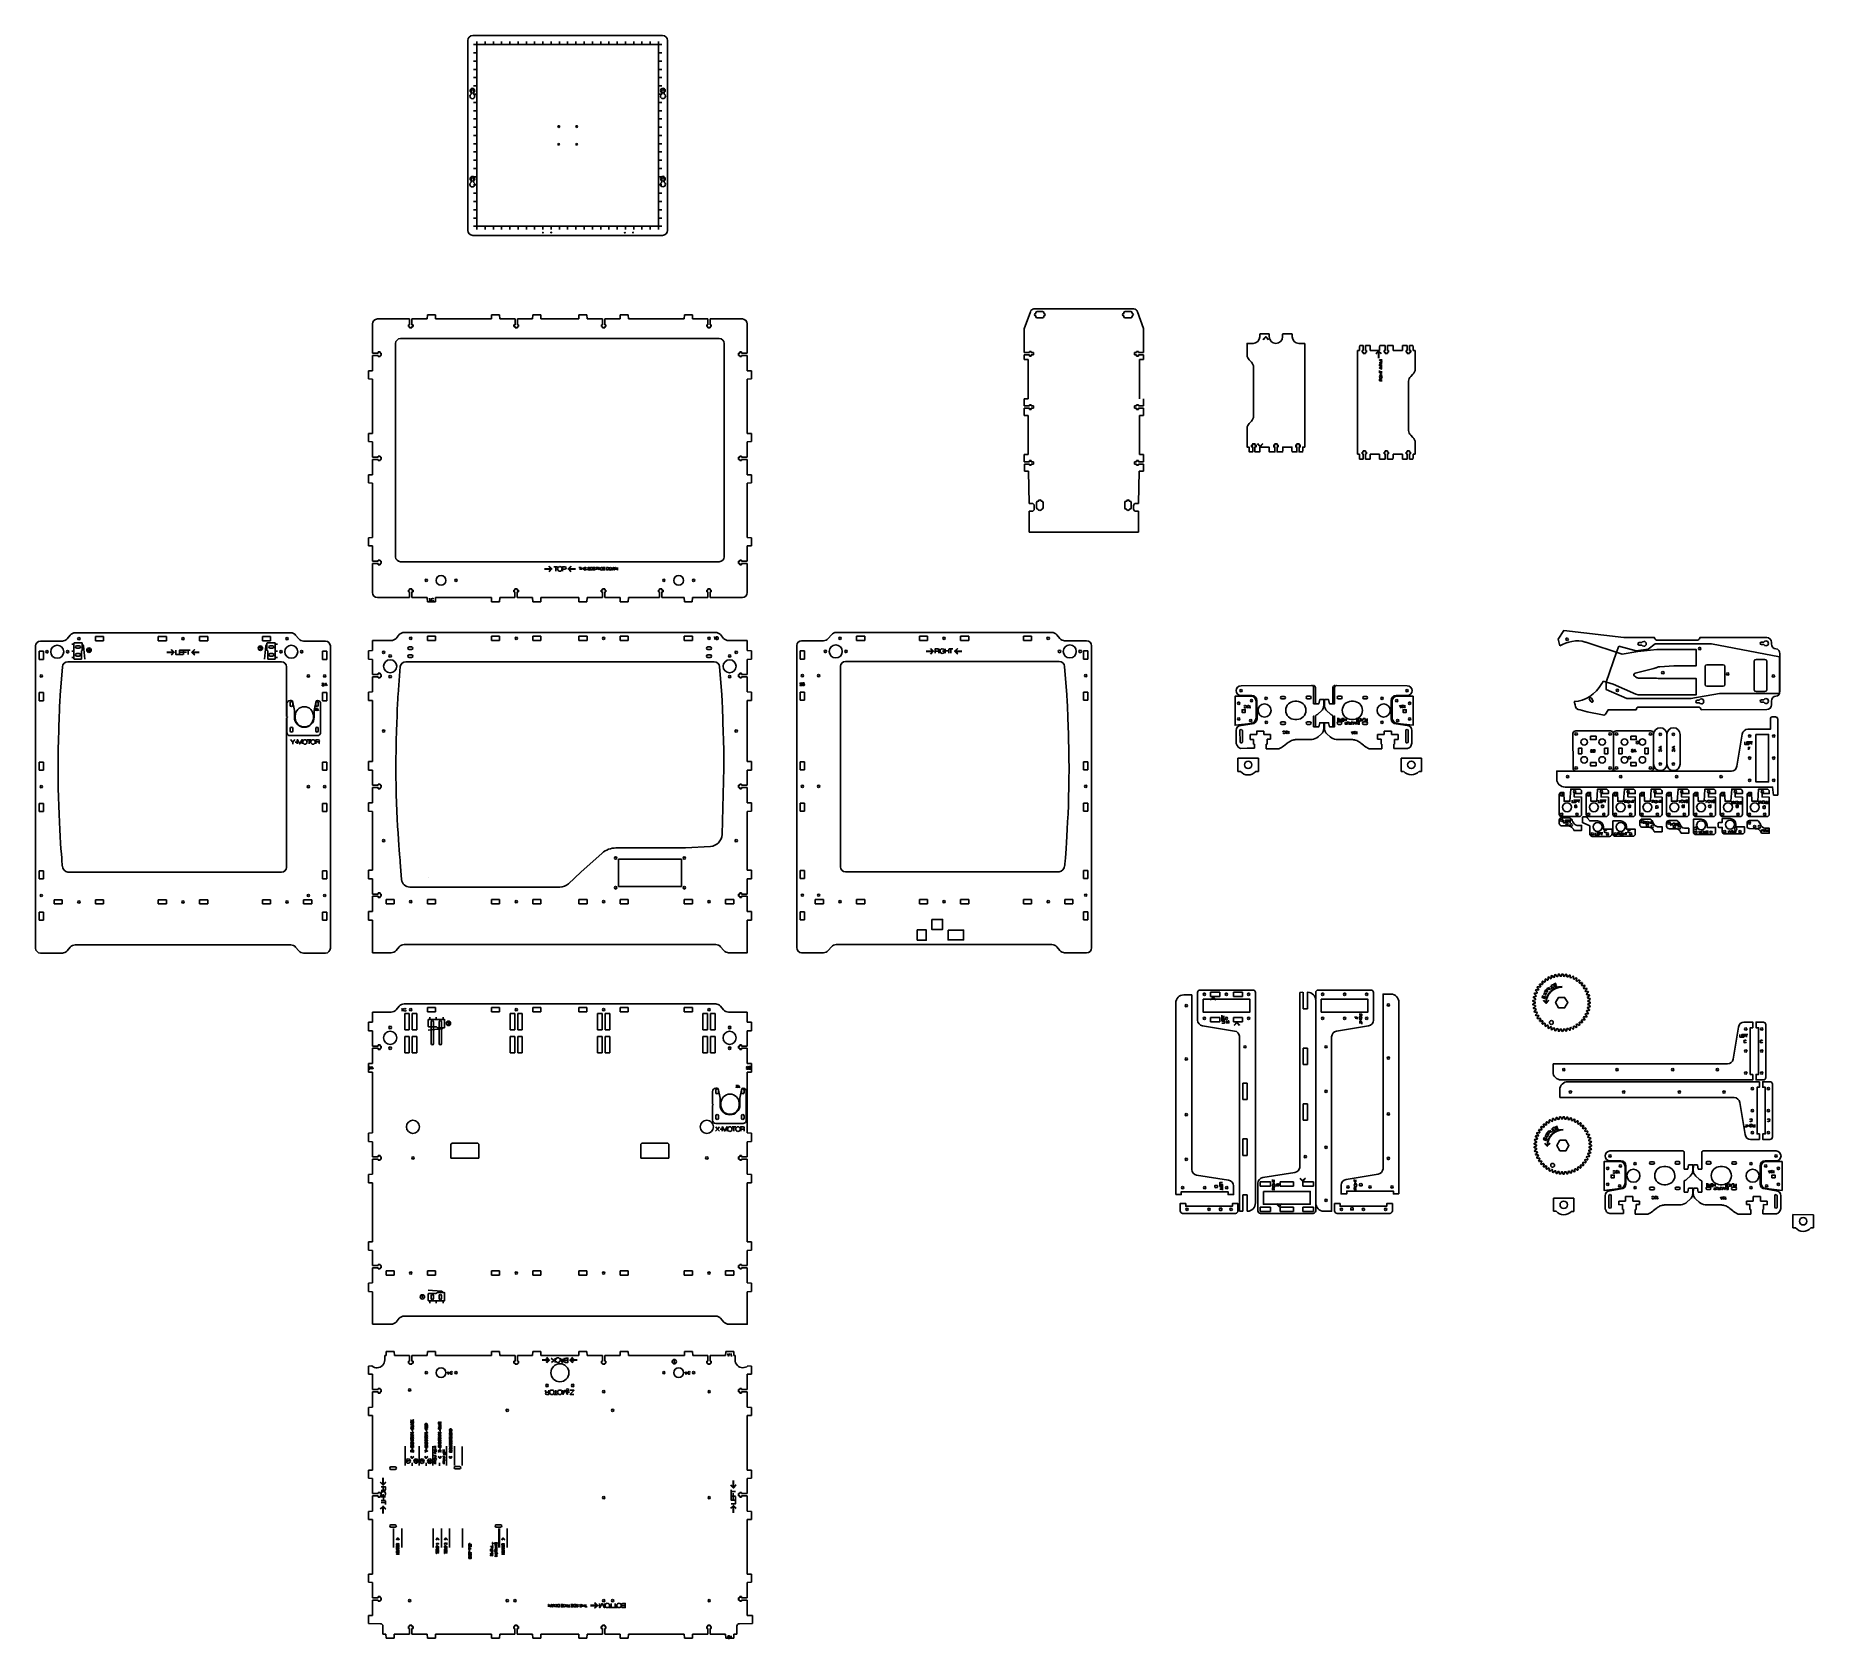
# Model space of a CAD drawing. Extents: x -1581 to 572, y -350 to 1591.
import ezdxf

# ---------------------------------------------------------------- set-up
doc = ezdxf.new("R2010")
doc.units = 0
doc.layers.get('0').update_dxf_attribs({"lineweight": 25, "true_color": 0xffffff})
doc.layers.add('Cuts', color=1, linetype='Continuous', lineweight=25, true_color=0xff0000)
doc.layers.add('Text', color=5, linetype='Continuous', lineweight=25, true_color=0x0000ff)
doc.layers.add('GRAPHIX', color=7, linetype='Continuous', true_color=0xffffff)

msp = doc.modelspace()

# ---------------------------------------------------------------- linework, layer by layer
for p, q in [((-43.7, 1218.6), (-43.7, 1093)), ((22.5, 1210), (20, 1210)), ((20, 1210), (20, 1084.4)), ((22.8, 1215.9), (22.5, 1214.1)), ((22.5, 1214.1), (22.5, 1210)), ((27, 1215.9), (22.8, 1215.9)), ((25.6, 1207.7), (25.6, 1209.8)), ((25.6, 1209.8), (27, 1209.8)), ((27, 1207.7), (25.6, 1207.7)), ((27, 1209.8), (27, 1215.9)), ((27, 1206.1), (27, 1207.7)), ((29.6, 1206.1), (27, 1206.1)), ((35.3, 1215.9), (29.6, 1215.9)), ((29.6, 1215.9), (29.6, 1209.8)), ((29.6, 1209.8), (31, 1209.8)), ((31, 1207.7), (29.6, 1207.7)), ((29.6, 1207.7), (29.6, 1206.1)), ((31, 1209.8), (31, 1207.7)), ((35.6, 1214.1), (35.3, 1215.9)), ((35.6, 1210), (35.6, 1214.1)), ((46.8, 1210), (35.6, 1210)), ((47, 1215.9), (46.8, 1214.1)), ((46.8, 1214.1), (46.8, 1210)), ((53.7, 1215.9), (47, 1215.9)), ((52.3, 1207.7), (52.3, 1209.8)), ((52.3, 1209.8), (53.7, 1209.8)), ((53.7, 1207.7), (52.3, 1207.7)), ((53.7, 1209.8), (53.7, 1215.9)), ((53.7, 1206.1), (53.7, 1207.7)), ((56.3, 1206.1), (53.7, 1206.1)), ((63.1, 1215.9), (56.3, 1215.9)), ((56.3, 1215.9), (56.3, 1209.8)), ((56.3, 1209.8), (57.7, 1209.8)), ((57.7, 1207.7), (56.3, 1207.7)), ((56.3, 1207.7), (56.3, 1206.1)), ((57.7, 1209.8), (57.7, 1207.7)), ((63.3, 1214.1), (63.1, 1215.9)), ((63.3, 1210), (63.3, 1214.1)), ((74.5, 1210), (63.3, 1210)), ((74.7, 1215.9), (74.5, 1214.1)), ((74.5, 1214.1), (74.5, 1210)), ((80.4, 1215.9), (74.7, 1215.9)), ((79, 1207.7), (79, 1209.8)), ((79, 1209.8), (80.4, 1209.8)), ((80.4, 1207.7), (79, 1207.7)), ((80.4, 1209.8), (80.4, 1215.9)), ((80.4, 1206.1), (80.4, 1207.7)), ((83, 1206.1), (80.4, 1206.1)), ((87.3, 1215.9), (83, 1215.9)), ((83, 1215.9), (83, 1209.8)), ((83, 1209.8), (84.5, 1209.8)), ((84.5, 1207.7), (83, 1207.7)), ((83, 1207.7), (83, 1206.1)), ((84.5, 1209.8), (84.5, 1207.7)), ((87.5, 1214.1), (87.3, 1215.9)), ((87.5, 1210), (87.5, 1214.1)), ((90, 1210), (87.5, 1210)), ((90, 1084.4), (90, 1098.7)), ((20, 1084.4), (22.5, 1084.4)), ((22.5, 1084.4), (22.5, 1080.4)), ((22.5, 1080.4), (22.7, 1078.5)), ((22.7, 1078.5), (27, 1078.5)), ((25.6, 1084.7), (25.6, 1086.8)), ((25.6, 1086.8), (27, 1086.8)), ((27, 1084.7), (25.6, 1084.7)), ((27, 1086.8), (27, 1088.3)), ((27, 1088.3), (29.6, 1088.3)), ((27, 1078.5), (27, 1084.7)), ((29.6, 1088.3), (29.6, 1086.8)), ((29.6, 1086.8), (31, 1086.8)), ((31, 1084.7), (29.6, 1084.7)), ((29.6, 1084.7), (29.6, 1078.5)), ((29.6, 1078.5), (35.3, 1078.5)), ((31, 1086.8), (31, 1084.7)), ((35.3, 1078.5), (35.5, 1080.4)), ((35.5, 1080.4), (35.5, 1084.4)), ((35.5, 1084.4), (46.7, 1084.4)), ((46.7, 1084.4), (46.7, 1080.4)), ((46.7, 1080.4), (46.9, 1078.5)), ((46.9, 1078.5), (53.7, 1078.5)), ((52.3, 1084.7), (52.3, 1086.8)), ((52.3, 1086.8), (53.7, 1086.8)), ((53.7, 1084.7), (52.3, 1084.7)), ((53.7, 1086.8), (53.7, 1088.3)), ((53.7, 1088.3), (56.3, 1088.3)), ((53.7, 1078.5), (53.7, 1084.7)), ((56.3, 1088.3), (56.3, 1086.8)), ((56.3, 1086.8), (57.7, 1086.8)), ((57.7, 1084.7), (56.3, 1084.7)), ((56.3, 1084.7), (56.3, 1078.5)), ((56.3, 1078.5), (63, 1078.5)), ((57.7, 1086.8), (57.7, 1084.7)), ((63, 1078.5), (63.3, 1080.4)), ((63.3, 1080.4), (63.3, 1084.4)), ((63.3, 1084.4), (74.4, 1084.4)), ((74.4, 1084.4), (74.4, 1080.4)), ((74.4, 1080.4), (74.7, 1078.5)), ((74.7, 1078.5), (80.4, 1078.5)), ((79, 1084.7), (79, 1086.8)), ((79, 1086.8), (80.4, 1086.8)), ((80.4, 1084.7), (79, 1084.7)), ((80.4, 1086.8), (80.4, 1088.3)), ((80.4, 1088.3), (83, 1088.3)), ((80.4, 1078.5), (80.4, 1084.7)), ((83, 1088.3), (83, 1086.8)), ((83, 1086.8), (84.4, 1086.8)), ((84.4, 1084.7), (83, 1084.7)), ((83, 1084.7), (83, 1078.5)), ((83, 1078.5), (87.2, 1078.5)), ((84.4, 1086.8), (84.4, 1084.7)), ((87.2, 1078.5), (87.5, 1080.4)), ((87.5, 1080.4), (87.5, 1084.4)), ((87.5, 1084.4), (90, 1084.4)), ((90, 1084.4), (90, 1084.4))]:
    msp.add_line(p, q)
at = {"layer": 'Cuts', "color": 1, "lineweight": 25, "true_color": 0xff0000}
for p, q in [((-1106.7, 1248.1), (-1106.4, 1253.1)), ((-1106.4, 1253.1), (-1096.8, 1253.1)), ((-1096.8, 1253.1), (-1096.6, 1248.1)), ((-1028.9, 1248.1), (-1028.7, 1253.1)), ((-1028.7, 1253.1), (-1019.1, 1253.1)), ((-1019.1, 1253.1), (-1018.8, 1248.1)), ((-979, 1248.1), (-978.8, 1253.1)), ((-978.8, 1253.1), (-969.1, 1253.1)), ((-969.1, 1253.1), (-968.9, 1248.1)), ((-923.1, 1248.1), (-922.9, 1253.1)), ((-922.9, 1253.1), (-913.2, 1253.1)), ((-913.2, 1253.1), (-913, 1248.1)), ((-873.1, 1248.1), (-872.9, 1253.1)), ((-872.9, 1253.1), (-863.2, 1253.1)), ((-863.2, 1253.1), (-863, 1248.1)), ((-795.4, 1248.1), (-795.2, 1253.1)), ((-795.2, 1253.1), (-785.5, 1253.1)), ((-785.5, 1253.1), (-785.3, 1248.1)), ((-376.1, 1256.9), (-383.6, 1236.1)), ((-246.4, 1256.9), (-239, 1236.4)), ((-1173, 1242.1), (-1173, 1206.8)), ((-1167, 1248.1), (-1128, 1248.1)), ((-1128, 1241.1), (-1129.4, 1241.1)), ((-1129.4, 1241.1), (-1129.4, 1238.9)), ((-1129.4, 1238.9), (-1128, 1238.9)), ((-1128, 1248.1), (-1128, 1241.1)), ((-1128, 1238.9), (-1128, 1237.4)), ((-1128, 1237.4), (-1125.2, 1237.4)), ((-1125.2, 1241.1), (-1125.2, 1248.1)), ((-1125.2, 1248.1), (-1106.7, 1248.1)), ((-1123.8, 1241.1), (-1125.2, 1241.1)), ((-1125.2, 1237.4), (-1125.2, 1238.9)), ((-1125.2, 1238.9), (-1123.8, 1238.9)), ((-1123.8, 1238.9), (-1123.8, 1241.1)), ((-1096.6, 1248.1), (-1028.9, 1248.1)), ((-1018.8, 1248.1), (-1000.3, 1248.1)), ((-1000.3, 1241.1), (-1001.7, 1241.1)), ((-1001.7, 1241.1), (-1001.7, 1238.9)), ((-1001.7, 1238.9), (-1000.3, 1238.9)), ((-1000.3, 1248.1), (-1000.3, 1241.1)), ((-1000.3, 1238.9), (-1000.3, 1237.4)), ((-1000.3, 1237.4), (-997.5, 1237.4)), ((-997.5, 1241.1), (-997.5, 1248.1)), ((-997.5, 1248.1), (-979, 1248.1)), ((-996.1, 1241.1), (-997.5, 1241.1)), ((-997.5, 1237.4), (-997.5, 1238.9)), ((-997.5, 1238.9), (-996.1, 1238.9)), ((-996.1, 1238.9), (-996.1, 1241.1)), ((-968.9, 1248.1), (-923.1, 1248.1)), ((-913, 1248.1), (-894.4, 1248.1)), ((-894.4, 1241.1), (-895.8, 1241.1)), ((-895.8, 1241.1), (-895.8, 1238.9)), ((-895.8, 1238.9), (-894.4, 1238.9)), ((-894.4, 1248.1), (-894.4, 1241.1)), ((-894.4, 1238.9), (-894.4, 1237.4)), ((-894.4, 1237.4), (-891.6, 1237.4)), ((-891.6, 1241.1), (-891.6, 1248.1)), ((-891.6, 1248.1), (-873.1, 1248.1)), ((-890.2, 1241.1), (-891.6, 1241.1)), ((-891.6, 1237.4), (-891.6, 1238.9)), ((-891.6, 1238.9), (-890.2, 1238.9)), ((-890.2, 1238.9), (-890.2, 1241.1)), ((-863, 1248.1), (-795.4, 1248.1)), ((-785.3, 1248.1), (-766.8, 1248.1)), ((-766.8, 1241.1), (-768.2, 1241.1)), ((-768.2, 1241.1), (-768.2, 1238.9)), ((-768.2, 1238.9), (-766.8, 1238.9)), ((-766.8, 1248.1), (-766.8, 1241.1)), ((-766.8, 1238.9), (-766.8, 1237.4)), ((-766.8, 1237.4), (-764, 1237.4)), ((-764, 1241.1), (-764, 1248.1)), ((-764, 1248.1), (-725, 1248.1)), ((-762.6, 1241.1), (-764, 1241.1)), ((-764, 1237.4), (-764, 1238.9)), ((-764, 1238.9), (-762.6, 1238.9)), ((-762.6, 1238.9), (-762.6, 1241.1)), ((-719, 1242.1), (-719, 1206.8)), ((-383.6, 1236.1), (-383.6, 1207.3)), ((-239, 1236.4), (-239, 1207.3)), ((-1173, 1206.8), (-1166, 1206.8)), ((-1166, 1206.8), (-1166, 1208.2)), ((-1166, 1208.2), (-1163.8, 1208.2)), ((-1163.8, 1208.2), (-1163.8, 1206.8)), ((-1163.8, 1206.8), (-1162.3, 1206.8)), ((-1162.3, 1206.8), (-1162.3, 1204)), ((-728.2, 1206.8), (-729.7, 1206.8)), ((-729.7, 1206.8), (-729.7, 1204)), ((-726, 1208.2), (-728.2, 1208.2)), ((-728.2, 1208.2), (-728.2, 1206.8)), ((-726, 1206.8), (-726, 1208.2)), ((-719, 1206.8), (-726, 1206.8)), ((-383.6, 1207.3), (-377.3, 1207.3)), ((-375.1, 1208.7), (-377.3, 1208.7)), ((-377.3, 1208.7), (-377.3, 1207.3)), ((-375.1, 1207.3), (-375.1, 1208.7)), ((-372.4, 1207.3), (-375.1, 1207.3)), ((-372.4, 1204.5), (-372.4, 1207.3)), ((-250.2, 1204.5), (-250.2, 1207.3)), ((-250.2, 1207.3), (-247.5, 1207.3)), ((-247.5, 1207.3), (-247.5, 1208.7)), ((-247.5, 1208.7), (-245.3, 1208.7)), ((-245.3, 1208.7), (-245.3, 1207.3)), ((-245.3, 1207.3), (-245.3, 1208.7)), ((-239, 1207.3), (-245.3, 1207.3)), ((-1173, 1185.4), (-1178, 1185.2)), ((-1178, 1185.2), (-1178, 1175.6)), ((-1166, 1204), (-1173, 1204)), ((-1173, 1204), (-1173, 1185.4)), ((-1166, 1202.6), (-1166, 1204)), ((-1163.8, 1202.6), (-1166, 1202.6)), ((-1162.3, 1204), (-1163.8, 1204)), ((-1163.8, 1204), (-1163.8, 1202.6)), ((-729.7, 1204), (-728.2, 1204)), ((-728.2, 1204), (-728.2, 1202.6)), ((-728.2, 1202.6), (-726, 1202.6)), ((-726, 1202.6), (-726, 1204)), ((-726, 1204), (-719, 1204)), ((-719, 1204), (-719, 1185.4)), ((-719, 1185.4), (-714, 1185.2)), ((-714, 1185.2), (-714, 1175.6)), ((-383.6, 1198.9), (-383.6, 1204.5)), ((-383.6, 1204.5), (-377.3, 1204.5)), ((-383.6, 1198.9), (-378.7, 1198.9)), ((-378.7, 1198.9), (-378.7, 1151.3)), ((-377.3, 1204.5), (-377.3, 1203.1)), ((-377.3, 1203.1), (-375.1, 1203.1)), ((-375.1, 1203.1), (-375.1, 1204.5)), ((-375.1, 1204.5), (-372.4, 1204.5)), ((-247.5, 1204.5), (-250.2, 1204.5)), ((-247.5, 1203.1), (-247.5, 1204.5)), ((-245.3, 1203.1), (-247.5, 1203.1)), ((-239, 1204.5), (-245.3, 1204.5)), ((-245.3, 1204.5), (-245.3, 1203.1)), ((-243.9, 1198.9), (-239, 1198.9)), ((-243.9, 1198.9), (-243.9, 1151.3)), ((-239, 1198.9), (-239, 1204.5)), ((-1178, 1175.6), (-1173, 1175.3)), ((-1173, 1175.3), (-1173, 1109.4)), ((-714, 1175.6), (-719, 1175.3)), ((-719, 1175.3), (-719, 1109.4)), ((-383.6, 1151.3), (-378.7, 1151.3)), ((-383.6, 1151.3), (-383.6, 1142.7)), ((-383.6, 1142.7), (-377.3, 1142.7)), ((-377.3, 1142.7), (-377.3, 1144.1)), ((-377.3, 1144.1), (-375.1, 1144.1)), ((-375.1, 1144.1), (-375.1, 1142.7)), ((-375.1, 1142.7), (-372.4, 1142.7)), ((-372.4, 1142.7), (-372.4, 1139.9)), ((-247.5, 1142.7), (-250.2, 1142.7)), ((-250.2, 1142.7), (-250.2, 1139.9)), ((-245.3, 1144.1), (-247.5, 1144.1)), ((-247.5, 1144.1), (-247.5, 1142.7)), ((-245.3, 1142.7), (-245.3, 1144.1)), ((-239, 1142.7), (-245.3, 1142.7)), ((-239, 1151.3), (-239, 1142.7)), ((-383.6, 1131.3), (-383.6, 1139.9)), ((-383.6, 1139.9), (-377.3, 1139.9)), ((-383.6, 1131.3), (-378.7, 1131.3)), ((-378.7, 1131.3), (-378.7, 1083.8)), ((-377.3, 1138.5), (-377.3, 1139.9)), ((-375.1, 1138.5), (-377.3, 1138.5)), ((-372.4, 1139.9), (-375.1, 1139.9)), ((-375.1, 1139.9), (-375.1, 1138.5)), ((-250.2, 1139.9), (-247.5, 1139.9)), ((-247.5, 1139.9), (-247.5, 1138.5)), ((-247.5, 1138.5), (-245.3, 1138.5)), ((-245.3, 1138.5), (-245.3, 1139.9)), ((-245.3, 1139.9), (-239, 1139.9)), ((-243.9, 1131.3), (-239, 1131.3)), ((-243.9, 1131.3), (-243.9, 1083.8)), ((-239, 1131.3), (-239, 1139.9)), ((-1173, 1109.4), (-1178, 1109.2)), ((-1178, 1109.2), (-1178, 1099.5)), ((-1178, 1099.5), (-1173, 1099.3)), ((-1173, 1099.3), (-1173, 1080.7)), ((-719, 1109.4), (-714, 1109.2)), ((-714, 1099.5), (-719, 1099.3)), ((-719, 1099.3), (-719, 1080.7)), ((-714, 1109.2), (-714, 1099.5)), ((-1173, 1080.7), (-1166, 1080.7)), ((-1166, 1077.9), (-1173, 1077.9)), ((-1173, 1077.9), (-1173, 1059.4)), ((-1166, 1080.7), (-1166, 1082.1)), ((-1166, 1082.1), (-1163.8, 1082.1)), ((-1166, 1076.5), (-1166, 1077.9)), ((-1163.8, 1082.1), (-1163.8, 1080.7)), ((-1163.8, 1080.7), (-1162.3, 1080.7)), ((-1162.3, 1077.9), (-1163.8, 1077.9)), ((-1163.8, 1077.9), (-1163.8, 1076.5)), ((-1162.3, 1080.7), (-1162.3, 1077.9)), ((-728.2, 1080.7), (-729.7, 1080.7)), ((-729.7, 1080.7), (-729.7, 1077.9)), ((-729.7, 1077.9), (-728.2, 1077.9)), ((-726, 1082.1), (-728.2, 1082.1)), ((-728.2, 1082.1), (-728.2, 1080.7)), ((-728.2, 1077.9), (-728.2, 1076.5)), ((-726, 1080.7), (-726, 1082.1)), ((-719, 1080.7), (-726, 1080.7)), ((-726, 1076.5), (-726, 1077.9)), ((-726, 1077.9), (-719, 1077.9)), ((-719, 1077.9), (-719, 1059.4)), ((-383.6, 1083.8), (-378.7, 1083.8)), ((-383.6, 1083.8), (-383.6, 1075.2)), ((-243.9, 1083.8), (-239, 1083.8)), ((-239, 1083.8), (-239, 1075.2)), ((-1173, 1059.4), (-1178, 1059.2)), ((-1178, 1059.2), (-1178, 1049.5)), ((-1163.8, 1076.5), (-1166, 1076.5)), ((-728.2, 1076.5), (-726, 1076.5)), ((-719, 1059.4), (-714, 1059.2)), ((-714, 1059.2), (-714, 1049.5)), ((-383.6, 1075.2), (-377.3, 1075.2)), ((-383.3, 1063.8), (-383.3, 1072.4)), ((-377.3, 1072.4), (-383.3, 1072.4)), ((-383.3, 1063.8), (-378.4, 1063.8)), ((-378.4, 1063.8), (-377.4, 1024.7)), ((-377.3, 1075.2), (-377.3, 1076.6)), ((-377.3, 1076.6), (-375.1, 1076.6)), ((-377.3, 1071), (-377.3, 1072.4)), ((-375.1, 1071), (-377.3, 1071)), ((-375.1, 1076.6), (-375.1, 1075.2)), ((-375.1, 1075.2), (-372.4, 1075.2)), ((-372.4, 1072.4), (-375.1, 1072.4)), ((-375.1, 1072.4), (-375.1, 1071)), ((-372.4, 1075.2), (-372.4, 1072.4)), ((-247.5, 1075.2), (-250.2, 1075.2)), ((-250.2, 1075.2), (-250.2, 1072.4)), ((-250.2, 1072.4), (-247.5, 1072.4)), ((-245.3, 1076.6), (-247.5, 1076.6)), ((-247.5, 1076.6), (-247.5, 1075.2)), ((-247.5, 1072.4), (-247.5, 1071)), ((-247.5, 1071), (-245.3, 1071)), ((-245.3, 1075.2), (-245.3, 1076.6)), ((-239, 1075.2), (-245.3, 1075.2)), ((-245.3, 1071), (-245.3, 1072.4)), ((-245.3, 1072.4), (-239.3, 1072.4)), ((-244.2, 1063.8), (-245.2, 1024.7)), ((-244.2, 1063.8), (-239.3, 1063.8)), ((-239.3, 1063.8), (-239.3, 1072.4)), ((-1178, 1049.5), (-1173, 1049.3)), ((-1173, 1049.3), (-1173, 983.3)), ((-714, 1049.5), (-719, 1049.3)), ((-719, 1049.3), (-719, 983.3)), ((-377.4, 1024.7), (-374.4, 1024.7)), ((-245.2, 1024.7), (-248.2, 1024.7)), ((-1173, 983.3), (-1178, 983.1)), ((-1178, 983.1), (-1178, 973.4)), ((-1178, 973.4), (-1173, 973.2)), ((-1173, 973.2), (-1173, 954.6)), ((-719, 983.3), (-714, 983.1)), ((-714, 973.4), (-719, 973.2)), ((-719, 973.2), (-719, 954.6)), ((-714, 983.1), (-714, 973.4)), ((-245.2, 989.8), (-377.4, 989.8)), ((-1173, 954.6), (-1166, 954.6)), ((-1166, 951.8), (-1173, 951.8)), ((-1173, 951.8), (-1173, 916.6)), ((-1166, 954.6), (-1166, 956)), ((-1166, 956), (-1163.8, 956)), ((-1166, 950.4), (-1166, 951.8)), ((-1163.8, 950.4), (-1166, 950.4)), ((-1163.8, 956), (-1163.8, 954.6)), ((-1163.8, 954.6), (-1162.3, 954.6)), ((-1162.3, 951.8), (-1163.8, 951.8)), ((-1163.8, 951.8), (-1163.8, 950.4)), ((-1162.3, 954.6), (-1162.3, 951.8)), ((-728.2, 954.6), (-729.7, 954.6)), ((-729.7, 954.6), (-729.7, 951.8)), ((-729.7, 951.8), (-728.2, 951.8)), ((-726, 956), (-728.2, 956)), ((-728.2, 956), (-728.2, 954.6)), ((-728.2, 951.8), (-728.2, 950.4)), ((-728.2, 950.4), (-726, 950.4)), ((-726, 954.6), (-726, 956)), ((-719, 954.6), (-726, 954.6)), ((-726, 950.4), (-726, 951.8)), ((-726, 951.8), (-719, 951.8)), ((-719, 951.8), (-719, 916.6)), ((-1128, 910.6), (-1167, 910.6)), ((-1128, 919.8), (-1129.4, 919.8)), ((-1129.4, 919.8), (-1129.4, 917.6)), ((-1129.4, 917.6), (-1128, 917.6)), ((-1125.2, 921.2), (-1128, 921.2)), ((-1128, 921.2), (-1128, 919.8)), ((-1128, 917.6), (-1128, 910.6)), ((-1125.2, 919.8), (-1125.2, 921.2)), ((-1123.8, 919.8), (-1125.2, 919.8)), ((-1125.2, 910.6), (-1125.2, 917.6)), ((-1125.2, 917.6), (-1123.8, 917.6)), ((-1106.7, 910.6), (-1125.2, 910.6)), ((-1123.8, 917.6), (-1123.8, 919.8)), ((-1106.5, 905.6), (-1106.7, 910.6)), ((-1096.8, 905.6), (-1106.5, 905.6)), ((-1096.6, 910.6), (-1096.8, 905.6)), ((-1096.6, 910.6), (-1028.9, 910.6)), ((-1028.7, 905.6), (-1028.9, 910.6)), ((-1019, 905.6), (-1028.7, 905.6)), ((-1018.8, 910.6), (-1019, 905.6)), ((-1018.8, 910.6), (-1000.4, 910.6)), ((-1000.4, 919.8), (-1001.8, 919.8)), ((-1001.8, 919.8), (-1001.8, 917.6)), ((-1001.8, 917.6), (-1000.4, 917.6)), ((-997.6, 921.2), (-1000.4, 921.2)), ((-1000.4, 921.2), (-1000.4, 919.8)), ((-1000.4, 917.6), (-1000.4, 910.6)), ((-997.6, 919.8), (-997.6, 921.2)), ((-996.2, 919.8), (-997.6, 919.8)), ((-997.6, 910.6), (-997.6, 917.6)), ((-997.6, 917.6), (-996.2, 917.6)), ((-997.6, 910.6), (-979, 910.6)), ((-996.2, 917.6), (-996.2, 919.8)), ((-978.8, 905.6), (-979, 910.6)), ((-969.1, 905.6), (-978.8, 905.6)), ((-968.9, 910.6), (-969.1, 905.6)), ((-942, 910.6), (-968.9, 910.6)), ((-923.1, 910.6), (-950.1, 910.6)), ((-922.9, 905.6), (-923.1, 910.6)), ((-913.2, 905.6), (-922.9, 905.6)), ((-913, 910.6), (-913.2, 905.6)), ((-913, 910.6), (-894.5, 910.6)), ((-894.5, 919.8), (-895.9, 919.8)), ((-895.9, 919.8), (-895.9, 917.6)), ((-895.9, 917.6), (-894.5, 917.6)), ((-891.7, 921.2), (-894.5, 921.2)), ((-894.5, 921.2), (-894.5, 919.8)), ((-894.5, 917.6), (-894.5, 910.6)), ((-891.7, 919.8), (-891.7, 921.2)), ((-890.3, 919.8), (-891.7, 919.8)), ((-891.7, 910.6), (-891.7, 917.6)), ((-891.7, 917.6), (-890.3, 917.6)), ((-891.7, 910.6), (-873, 910.6)), ((-890.3, 917.6), (-890.3, 919.8)), ((-872.8, 905.6), (-873, 910.6)), ((-863.1, 905.6), (-872.8, 905.6)), ((-862.9, 910.6), (-863.1, 905.6)), ((-862.9, 910.6), (-825.2, 910.6)), ((-825.2, 919.8), (-826.6, 919.8)), ((-826.6, 919.8), (-826.6, 917.6)), ((-826.6, 917.6), (-825.2, 917.6)), ((-822.4, 921.2), (-825.2, 921.2)), ((-825.2, 921.2), (-825.2, 919.8)), ((-825.2, 917.6), (-825.2, 910.6)), ((-822.4, 919.8), (-822.4, 921.2)), ((-821, 919.8), (-822.4, 919.8)), ((-822.4, 910.6), (-822.4, 917.6)), ((-822.4, 917.6), (-821, 917.6)), ((-795.4, 910.6), (-822.4, 910.6)), ((-821, 917.6), (-821, 919.8)), ((-795.2, 905.6), (-795.4, 910.6)), ((-785.6, 905.6), (-795.2, 905.6)), ((-785.3, 910.6), (-785.6, 905.6)), ((-766.8, 910.6), (-785.3, 910.6)), ((-766.8, 919.8), (-768.2, 919.8)), ((-768.2, 919.8), (-768.2, 917.6)), ((-768.2, 917.6), (-766.8, 917.6)), ((-764, 921.2), (-766.8, 921.2)), ((-766.8, 921.2), (-766.8, 919.8)), ((-766.8, 917.6), (-766.8, 910.6)), ((-764, 919.8), (-764, 921.2)), ((-762.6, 919.8), (-764, 919.8)), ((-764, 910.6), (-764, 917.6)), ((-764, 917.6), (-762.6, 917.6)), ((-725, 910.6), (-764, 910.6)), ((-762.6, 917.6), (-762.6, 919.8)), ((-1508.6, 858.4), (-1508.6, 863.6)), ((-1508.6, 863.6), (-1498.7, 863.6)), ((-1498.7, 858.4), (-1498.7, 863.6)), ((-1432.5, 858.4), (-1432.5, 863.6)), ((-1432.5, 863.6), (-1422.6, 863.6)), ((-1422.6, 858.4), (-1422.6, 863.6)), ((-1382.5, 858.4), (-1382.5, 863.6)), ((-1382.5, 863.6), (-1372.6, 863.6)), ((-1372.6, 858.4), (-1372.6, 863.6)), ((-1306.4, 858.4), (-1306.4, 863.6)), ((-1306.4, 863.6), (-1296.5, 863.6)), ((-1296.5, 858.4), (-1296.5, 863.6)), ((-1106.5, 858.8), (-1106.5, 864)), ((-1106.5, 864), (-1096.7, 864)), ((-1096.7, 858.8), (-1096.7, 864)), ((-1028.8, 858.8), (-1028.8, 864)), ((-1028.8, 864), (-1019, 864)), ((-1019, 858.8), (-1019, 864)), ((-978.8, 858.8), (-978.8, 864)), ((-978.8, 864), (-969, 864)), ((-969, 858.8), (-969, 864)), ((-923, 858.8), (-923, 864)), ((-923, 864), (-913.1, 864)), ((-913.1, 858.8), (-913.1, 864)), ((-873, 858.8), (-873, 864)), ((-873, 864), (-863.1, 864)), ((-863.1, 858.8), (-863.1, 864)), ((-795.3, 858.8), (-795.3, 864)), ((-795.3, 864), (-785.4, 864)), ((-785.4, 858.8), (-785.4, 864)), ((-586.7, 858.8), (-586.7, 864)), ((-586.7, 864), (-576.8, 864)), ((-576.8, 858.8), (-576.8, 864)), ((-510.6, 858.8), (-510.6, 864)), ((-510.6, 864), (-500.7, 864)), ((-500.7, 858.8), (-500.7, 864)), ((-460.6, 858.8), (-460.6, 864)), ((-460.6, 864), (-450.7, 864)), ((-450.7, 858.8), (-450.7, 864)), ((-384.5, 858.8), (-384.5, 864)), ((-384.5, 864), (-374.6, 864)), ((-374.6, 858.8), (-374.6, 864)), ((-1576.8, 845.6), (-1571.6, 845.6)), ((-1576.8, 845.6), (-1576.8, 835.7)), ((-1571.6, 845.6), (-1571.6, 835.7)), ((-1508.6, 858.4), (-1498.7, 858.4)), ((-1432.5, 858.4), (-1422.6, 858.4)), ((-1382.5, 858.4), (-1372.6, 858.4)), ((-1306.4, 858.4), (-1296.5, 858.4)), ((-1233.5, 845.6), (-1228.3, 845.6)), ((-1233.5, 845.6), (-1233.5, 835.7)), ((-1228.3, 845.6), (-1228.3, 835.7)), ((-1178, 846.2), (-1173, 846.4)), ((-1178, 836), (-1178, 846.2)), ((-1173, 846.4), (-1173, 858.5)), ((-1173, 858.5), (-1150.3, 858.5)), ((-1106.5, 858.8), (-1096.7, 858.8)), ((-1028.8, 858.8), (-1019, 858.8)), ((-978.8, 858.8), (-969, 858.8)), ((-923, 858.8), (-913.1, 858.8)), ((-873, 858.8), (-863.1, 858.8)), ((-795.3, 858.8), (-785.4, 858.8)), ((-741.9, 858.5), (-719, 858.5)), ((-719, 858.5), (-719, 846.4)), ((-719, 846.4), (-714, 846.2)), ((-714, 846.2), (-714, 836)), ((-654.9, 846), (-649.7, 846)), ((-654.9, 846), (-654.9, 836.2)), ((-649.7, 846), (-649.7, 836.2)), ((-586.7, 858.8), (-576.8, 858.8)), ((-510.6, 858.8), (-500.7, 858.8)), ((-460.6, 858.8), (-450.7, 858.8)), ((-384.5, 858.8), (-374.6, 858.8)), ((-311.6, 846), (-306.4, 846)), ((-311.6, 846), (-311.6, 836.2)), ((-306.4, 846), (-306.4, 836.2)), ((-1576.8, 835.7), (-1571.6, 835.7)), ((-1233.5, 835.7), (-1228.3, 835.7)), ((-1173, 835.8), (-1178, 836)), ((-1173, 817.5), (-1173, 835.8)), ((-1163.8, 818.9), (-1166, 818.9)), ((-1166, 818.9), (-1166, 817.5)), ((-1163.8, 817.5), (-1163.8, 818.9)), ((-726, 818.9), (-728.2, 818.9)), ((-728.2, 818.9), (-728.2, 817.5)), ((-726, 817.5), (-726, 818.9)), ((-714, 836), (-719, 835.8)), ((-719, 835.8), (-719, 817.5)), ((-654.9, 836.2), (-649.7, 836.2)), ((-311.6, 836.2), (-306.4, 836.2)), ((-1166, 817.5), (-1173, 817.5)), ((-1173, 796.4), (-1173, 814.7)), ((-1173, 814.7), (-1166, 814.7)), ((-1166, 814.7), (-1166, 813.3)), ((-1166, 813.3), (-1163.8, 813.3)), ((-1162.3, 817.5), (-1163.8, 817.5)), ((-1163.8, 813.3), (-1163.8, 814.7)), ((-1163.8, 814.7), (-1162.3, 814.7)), ((-1162.3, 814.7), (-1162.3, 817.5)), ((-728.2, 817.5), (-729.7, 817.5)), ((-729.7, 817.5), (-729.7, 814.7)), ((-729.7, 814.7), (-728.2, 814.7)), ((-728.2, 814.7), (-728.2, 813.3)), ((-728.2, 813.3), (-726, 813.3)), ((-719, 817.5), (-726, 817.5)), ((-726, 813.3), (-726, 814.7)), ((-726, 814.7), (-719, 814.7)), ((-719, 814.7), (-719, 796.4)), ((-121, 803.9), (-35.5, 804.2)), ((-30.9, 801.7), (-30.9, 782)), ((-9.8, 801.7), (-9.8, 782)), ((-5.2, 804.2), (80.2, 803.9)), ((-1576.8, 795.6), (-1571.6, 795.6)), ((-1576.8, 795.6), (-1576.8, 785.7)), ((-1576.8, 785.7), (-1571.6, 785.7)), ((-1571.6, 795.6), (-1571.6, 785.7)), ((-1233.5, 795.6), (-1228.3, 795.6)), ((-1233.5, 795.6), (-1233.5, 785.7)), ((-1233.5, 785.7), (-1228.3, 785.7)), ((-1228.3, 795.6), (-1228.3, 785.7)), ((-1178, 796.2), (-1173, 796.4)), ((-1178, 786), (-1178, 796.2)), ((-1173, 785.8), (-1178, 786)), ((-1173, 712.2), (-1173, 785.8)), ((-719, 796.4), (-714, 796.2)), ((-714, 786), (-719, 785.8)), ((-719, 785.8), (-719, 712.2)), ((-714, 796.2), (-714, 786)), ((-654.9, 796), (-649.7, 796)), ((-654.9, 796), (-654.9, 786.2)), ((-654.9, 786.2), (-649.7, 786.2)), ((-649.7, 796), (-649.7, 786.2)), ((-311.6, 796), (-306.4, 796)), ((-311.6, 796), (-311.6, 786.2)), ((-311.6, 786.2), (-306.4, 786.2)), ((-306.4, 796), (-306.4, 786.2)), ((-30.9, 782), (-26.7, 782)), ((-14, 782), (-9.8, 782)), ((-30.9, 754.1), (-30.9, 767.8)), ((-30.9, 754.1), (-26.7, 754.1)), ((-14, 754.1), (-9.8, 754.1)), ((-9.8, 754.1), (-9.8, 767.8)), ((-126.8, 734.7), (-126.8, 735.2)), ((-102, 745), (-110, 744.9)), ((-110, 744.9), (-110, 738.9)), ((-110, 738.9), (-105.9, 738.9)), ((-105.9, 738.9), (-105.9, 733.1)), ((-105.9, 733.1), (-104.8, 733.1)), ((-104.8, 733.1), (-104.7, 728.1)), ((-102.1, 748.9), (-93.3, 748.9)), ((-102, 748.9), (-102, 745)), ((-93.3, 748.9), (-93.2, 745)), ((-93.2, 745), (-85.2, 745)), ((-89.4, 733.2), (-90.4, 733.1)), ((-90.4, 733.1), (-90.4, 727.5)), ((-89.4, 733.1), (-90.4, 733.1)), ((-90.4, 733.1), (-90.4, 728)), ((-85.2, 739), (-89.4, 739)), ((-89.4, 739), (-89.4, 733.2)), ((-89.4, 739), (-89.4, 733.1)), ((-85.2, 745), (-85.2, 739)), ((-65, 734.2), (-68, 731.8)), ((-64, 735), (-65, 734.2)), ((-63.1, 735.6), (-64, 735)), ((-62, 736.4), (-63.1, 735.6)), ((-61, 736.9), (-62, 736.4)), ((-60, 737.4), (-61, 736.9)), ((-58.1, 738), (-60, 737.4)), ((-57.2, 738.2), (-58.1, 738)), ((-55.8, 738.5), (-57.2, 738.2)), ((-54.8, 738.6), (-55.8, 738.5)), ((-55.4, 738.9), (-34.9, 738.9)), ((-53.8, 738.7), (-54.8, 738.6)), ((-53, 738.8), (-53.8, 738.7)), ((-50.4, 738.9), (-53, 738.8)), ((-5.9, 738.9), (9.6, 738.9)), ((9.6, 738.9), (12.3, 738.8)), ((12.3, 738.8), (13.1, 738.7)), ((13.1, 738.7), (14, 738.6)), ((14, 738.6), (15.1, 738.5)), ((15.1, 738.5), (16.5, 738.2)), ((16.5, 738.2), (17.4, 738)), ((17.4, 738), (19.3, 737.4)), ((19.3, 737.4), (20.3, 736.9)), ((20.3, 736.9), (21.2, 736.4)), ((21.2, 736.4), (22.4, 735.6)), ((22.4, 735.6), (23.2, 735)), ((23.2, 735), (24.3, 734.2)), ((24.3, 734.2), (27.3, 731.8)), ((52.5, 745), (44.5, 745)), ((44.5, 745), (44.5, 739)), ((44.5, 739), (48.6, 739)), ((48.6, 739), (48.6, 733.2)), ((48.6, 733.2), (49.7, 733.1)), ((49.7, 733.1), (49.6, 727.5)), ((52.5, 748.9), (52.5, 745)), ((52.5, 748.9), (61.3, 748.9)), ((61.3, 748.9), (61.3, 745)), ((61.3, 745), (69.3, 744.9)), ((64.1, 733.1), (64, 727.9)), ((65.1, 733.1), (64.1, 733.1)), ((69.3, 738.9), (65.1, 738.9)), ((65.1, 738.9), (65.1, 733.1)), ((69.3, 744.9), (69.3, 738.9)), ((85.7, 733.1), (85.2, 731.8)), ((86, 734.3), (85.7, 733.1)), ((86, 734.3), (86.1, 735.2)), ((-1576.8, 711.4), (-1571.6, 711.4)), ((-1576.8, 711.4), (-1576.8, 701.6)), ((-1571.6, 711.4), (-1571.6, 701.6)), ((-1233.5, 711.4), (-1228.3, 711.4)), ((-1233.5, 711.4), (-1233.5, 701.6)), ((-1228.3, 711.4), (-1228.3, 701.6)), ((-1178, 712), (-1173, 712.2)), ((-1178, 701.8), (-1178, 712)), ((-719, 712.2), (-714, 712)), ((-714, 712), (-714, 701.8)), ((-654.9, 711.8), (-649.7, 711.8)), ((-654.9, 711.8), (-654.9, 702)), ((-649.7, 711.8), (-649.7, 702)), ((-311.6, 711.8), (-306.4, 711.8)), ((-311.6, 711.8), (-311.6, 702)), ((-306.4, 711.8), (-306.4, 702)), ((-124.7, 716.1), (-124.8, 700.1)), ((-124.7, 716.1), (-99.9, 716)), ((-113.4, 728.1), (-121.2, 728)), ((-104.7, 728.1), (-113.4, 728.1)), ((-99.9, 716), (-100, 700)), ((-77.9, 727.6), (-90.4, 727.5)), ((-75.1, 727.6), (-77.9, 727.6)), ((-73.6, 728.3), (-75.1, 727.6)), ((-72.1, 729.1), (-73.6, 728.3)), ((-70.7, 730), (-72.1, 729.1)), ((-69.1, 731), (-70.7, 730)), ((-68, 731.8), (-69.1, 731)), ((27.3, 731.8), (28.3, 731)), ((28.3, 731), (29.9, 730)), ((29.9, 730), (31.3, 729.1)), ((31.3, 729.1), (32.8, 728.3)), ((32.8, 728.3), (34.3, 727.6)), ((34.3, 727.6), (37.1, 727.6)), ((37.1, 727.6), (49.6, 727.5)), ((80.8, 727.9), (64, 727.9)), ((73, 716.1), (72.9, 700.1)), ((73, 716.1), (97.8, 716.1)), ((81.6, 728.1), (80.8, 727.9)), ((82.7, 728.7), (81.6, 728.1)), ((83.7, 729.6), (82.7, 728.7)), ((84.6, 730.6), (83.7, 729.6)), ((85.2, 731.8), (84.6, 730.6)), ((97.8, 716.1), (97.7, 700.1)), ((-1576.8, 701.6), (-1571.6, 701.6)), ((-1233.5, 701.6), (-1228.3, 701.6)), ((-1173, 701.6), (-1178, 701.8)), ((-1173, 683.3), (-1173, 701.6)), ((-747.3, 704.6), (-749.6, 623.7)), ((-714, 701.8), (-719, 701.6)), ((-719, 701.6), (-719, 683.3)), ((-654.9, 702), (-649.7, 702)), ((-311.6, 702), (-306.4, 702)), ((-124.8, 700.1), (-121.7, 700.1)), ((-103.1, 700), (-100, 700)), ((72.9, 700.1), (76, 700.1)), ((94.6, 700.1), (97.7, 700.1)), ((-1166, 683.3), (-1173, 683.3)), ((-1173, 662.2), (-1173, 680.5)), ((-1173, 680.5), (-1166, 680.5)), ((-1163.8, 684.7), (-1166, 684.7)), ((-1166, 684.7), (-1166, 683.3)), ((-1166, 680.5), (-1166, 679.1)), ((-1166, 679.1), (-1163.8, 679.1)), ((-1163.8, 683.3), (-1163.8, 684.7)), ((-1162.3, 683.3), (-1163.8, 683.3)), ((-1163.8, 679.1), (-1163.8, 680.5)), ((-1163.8, 680.5), (-1162.3, 680.5)), ((-1162.3, 680.5), (-1162.3, 683.3)), ((-728.2, 683.3), (-729.7, 683.3)), ((-729.7, 683.3), (-729.7, 680.5)), ((-729.7, 680.5), (-728.2, 680.5)), ((-726, 684.7), (-728.2, 684.7)), ((-728.2, 684.7), (-728.2, 683.3)), ((-728.2, 680.5), (-728.2, 679.1)), ((-728.2, 679.1), (-726, 679.1)), ((-726, 683.3), (-726, 684.7)), ((-719, 683.3), (-726, 683.3)), ((-726, 679.1), (-726, 680.5)), ((-726, 680.5), (-719, 680.5)), ((-719, 680.5), (-719, 662.2)), ((-1576.8, 661.4), (-1571.6, 661.4)), ((-1576.8, 661.4), (-1576.8, 651.6)), ((-1576.8, 651.6), (-1571.6, 651.6)), ((-1571.6, 661.4), (-1571.6, 651.6)), ((-1233.5, 661.4), (-1228.3, 661.4)), ((-1233.5, 661.4), (-1233.5, 651.6)), ((-1233.5, 651.6), (-1228.3, 651.6)), ((-1228.3, 661.4), (-1228.3, 651.6)), ((-1178, 662), (-1173, 662.2)), ((-1178, 651.8), (-1178, 662)), ((-1173, 651.6), (-1178, 651.8)), ((-1173, 580.5), (-1173, 651.6)), ((-719, 662.2), (-714, 662)), ((-714, 651.8), (-719, 651.6)), ((-719, 651.6), (-719, 580.5)), ((-714, 662), (-714, 651.8)), ((-654.9, 661.8), (-649.7, 661.8)), ((-654.9, 661.8), (-654.9, 652)), ((-654.9, 652), (-649.7, 652)), ((-649.7, 661.8), (-649.7, 652)), ((-311.6, 661.8), (-306.4, 661.8)), ((-311.6, 661.8), (-311.6, 652)), ((-311.6, 652), (-306.4, 652)), ((-306.4, 661.8), (-306.4, 652)), ((-878.1, 607.4), (-794, 607.4)), ((-794, 607.4), (-763.7, 609.2)), ((-1139.4, 590.2), (-1137.8, 569.3)), ((-894.8, 601), (-920.7, 577.9)), ((-1576.8, 579.7), (-1571.6, 579.7)), ((-1576.8, 579.7), (-1576.8, 569.9)), ((-1576.8, 569.9), (-1571.6, 569.9)), ((-1571.6, 579.7), (-1571.6, 569.9)), ((-1233.5, 579.7), (-1228.3, 579.7)), ((-1233.5, 579.7), (-1233.5, 569.9)), ((-1233.5, 569.9), (-1228.3, 569.9)), ((-1228.3, 579.7), (-1228.3, 569.9)), ((-1178, 580.3), (-1173, 580.5)), ((-1178, 570.1), (-1178, 580.3)), ((-1173, 569.9), (-1178, 570.1)), ((-1173, 551.6), (-1173, 569.9)), ((-1127.8, 560), (-945.9, 560)), ((-1104.7, 571.5), (-1104.7, 571.5)), ((-920.7, 577.9), (-935.7, 564)), ((-719, 580.5), (-714, 580.3)), ((-714, 570.1), (-719, 569.9)), ((-719, 569.9), (-719, 551.6)), ((-714, 580.3), (-714, 570.1)), ((-654.9, 580.1), (-649.7, 580.1)), ((-654.9, 580.1), (-654.9, 570.3)), ((-654.9, 570.3), (-649.7, 570.3)), ((-649.7, 580.1), (-649.7, 570.3)), ((-311.6, 580.1), (-306.4, 580.1)), ((-311.6, 580.1), (-311.6, 570.3)), ((-311.6, 570.3), (-306.4, 570.3)), ((-306.4, 580.1), (-306.4, 570.3)), ((-1558.6, 539.5), (-1558.6, 544.7)), ((-1558.6, 544.7), (-1548.7, 544.7)), ((-1558.6, 539.5), (-1548.7, 539.5)), ((-1548.7, 539.5), (-1548.7, 544.7)), ((-1508.6, 539.5), (-1508.6, 544.7)), ((-1508.6, 544.7), (-1498.7, 544.7)), ((-1508.6, 539.5), (-1498.7, 539.5)), ((-1498.7, 539.5), (-1498.7, 544.7)), ((-1432.5, 544.7), (-1422.6, 544.7)), ((-1432.5, 539.5), (-1432.5, 544.7)), ((-1432.5, 539.5), (-1422.6, 539.5)), ((-1422.6, 539.5), (-1422.6, 544.7)), ((-1382.5, 539.5), (-1382.5, 544.7)), ((-1382.5, 544.7), (-1372.6, 544.7)), ((-1382.5, 539.5), (-1372.6, 539.5)), ((-1372.6, 539.5), (-1372.6, 544.7)), ((-1306.4, 539.5), (-1306.4, 544.7)), ((-1306.4, 544.7), (-1296.5, 544.7)), ((-1306.4, 539.5), (-1296.5, 539.5)), ((-1296.5, 539.5), (-1296.5, 544.7)), ((-1256.4, 539.5), (-1256.4, 544.7)), ((-1256.4, 544.7), (-1246.5, 544.7)), ((-1256.4, 539.5), (-1246.5, 539.5)), ((-1246.5, 539.5), (-1246.5, 544.7)), ((-1166, 551.6), (-1173, 551.6)), ((-1173, 530.5), (-1173, 548.8)), ((-1173, 548.8), (-1166, 548.8)), ((-1163.8, 553), (-1166, 553)), ((-1166, 553), (-1166, 551.6)), ((-1166, 548.8), (-1166, 547.4)), ((-1166, 547.4), (-1163.8, 547.4)), ((-1163.8, 551.6), (-1163.8, 553)), ((-1162.3, 551.6), (-1163.8, 551.6)), ((-1163.8, 548.8), (-1162.3, 548.8)), ((-1163.8, 547.4), (-1163.8, 548.8)), ((-1162.3, 548.8), (-1162.3, 551.6)), ((-1156.5, 539.9), (-1156.5, 545.1)), ((-1156.5, 545.1), (-1146.7, 545.1)), ((-1156.5, 539.9), (-1146.7, 539.9)), ((-1146.7, 539.9), (-1146.7, 545.1)), ((-1106.5, 539.9), (-1106.5, 545.1)), ((-1106.5, 545.1), (-1096.7, 545.1)), ((-1106.5, 539.9), (-1096.7, 539.9)), ((-1096.7, 539.9), (-1096.7, 545.1)), ((-1028.8, 539.9), (-1028.8, 545.1)), ((-1028.8, 545.1), (-1019, 545.1)), ((-1028.8, 539.9), (-1019, 539.9)), ((-1019, 539.9), (-1019, 545.1)), ((-978.8, 539.9), (-978.8, 545.1)), ((-978.8, 545.1), (-969, 545.1)), ((-978.8, 539.9), (-969, 539.9)), ((-969, 539.9), (-969, 545.1)), ((-923, 539.9), (-923, 545.1)), ((-923, 545.1), (-913.1, 545.1)), ((-923, 539.9), (-913.1, 539.9)), ((-913.1, 539.9), (-913.1, 545.1)), ((-873, 539.9), (-873, 545.1)), ((-873, 545.1), (-863.1, 545.1)), ((-873, 539.9), (-863.1, 539.9)), ((-863.1, 539.9), (-873, 539.9)), ((-863.1, 539.9), (-863.1, 545.1)), ((-795.3, 539.9), (-795.3, 545.1)), ((-795.3, 545.1), (-785.4, 545.1)), ((-795.3, 539.9), (-785.4, 539.9)), ((-785.4, 539.9), (-785.4, 545.1)), ((-745.3, 539.9), (-745.3, 545.1)), ((-745.3, 545.1), (-735.4, 545.1)), ((-745.3, 539.9), (-735.4, 539.9)), ((-735.4, 539.9), (-745.3, 539.9)), ((-735.4, 539.9), (-735.4, 545.1)), ((-728.2, 551.6), (-729.7, 551.6)), ((-729.7, 551.6), (-729.7, 548.8)), ((-729.7, 548.8), (-728.2, 548.8)), ((-726, 553), (-728.2, 553)), ((-728.2, 553), (-728.2, 551.6)), ((-728.2, 548.8), (-728.2, 547.4)), ((-728.2, 547.4), (-726, 547.4)), ((-726, 551.6), (-726, 553)), ((-719, 551.6), (-726, 551.6)), ((-726, 547.4), (-726, 548.8)), ((-726, 548.8), (-719, 548.8)), ((-719, 548.8), (-719, 530.5)), ((-636.7, 539.9), (-636.7, 545.1)), ((-636.7, 545.1), (-626.8, 545.1)), ((-636.7, 539.9), (-626.8, 539.9)), ((-626.8, 539.9), (-626.8, 545.1)), ((-586.7, 539.9), (-586.7, 545.1)), ((-586.7, 545.1), (-576.8, 545.1)), ((-586.7, 539.9), (-576.8, 539.9)), ((-576.8, 539.9), (-576.8, 545.1)), ((-510.6, 539.9), (-510.6, 545.1)), ((-510.6, 545.1), (-500.7, 545.1)), ((-510.6, 539.9), (-500.7, 539.9)), ((-500.7, 539.9), (-500.7, 545.1)), ((-460.6, 539.9), (-460.6, 545.1)), ((-460.6, 545.1), (-450.7, 545.1)), ((-460.6, 539.9), (-450.7, 539.9)), ((-450.7, 539.9), (-450.7, 545.1)), ((-384.5, 539.9), (-384.5, 545.1)), ((-384.5, 545.1), (-374.6, 545.1)), ((-384.5, 539.9), (-374.6, 539.9)), ((-374.6, 539.9), (-374.6, 545.1)), ((-334.5, 539.9), (-334.5, 545.1)), ((-334.5, 545.1), (-324.6, 545.1)), ((-334.5, 539.9), (-324.6, 539.9)), ((-324.6, 539.9), (-324.6, 545.1)), ((-1576.8, 529.7), (-1571.6, 529.7)), ((-1576.8, 529.7), (-1576.8, 519.9)), ((-1576.8, 519.9), (-1571.6, 519.9)), ((-1571.6, 529.7), (-1571.6, 519.9)), ((-1233.5, 529.7), (-1228.3, 529.7)), ((-1233.5, 529.7), (-1233.5, 519.9)), ((-1233.5, 519.9), (-1228.3, 519.9)), ((-1228.3, 529.7), (-1228.3, 519.9)), ((-1178, 530.3), (-1173, 530.5)), ((-1178, 520.1), (-1178, 530.3)), ((-1173, 519.9), (-1178, 520.1)), ((-1173, 480.4), (-1173, 519.9)), ((-719, 530.5), (-714, 530.3)), ((-714, 520.1), (-719, 519.9)), ((-719, 519.9), (-719, 480.4)), ((-714, 530.3), (-714, 520.1)), ((-654.9, 530.1), (-649.7, 530.1)), ((-654.9, 530.1), (-654.9, 520.3)), ((-654.9, 520.3), (-649.7, 520.3)), ((-649.7, 530.1), (-649.7, 520.3)), ((-311.6, 530.1), (-306.4, 530.1)), ((-311.6, 530.1), (-311.6, 520.3)), ((-311.6, 520.3), (-306.4, 520.3)), ((-306.4, 530.1), (-306.4, 520.3)), ((-1150.3, 480.4), (-1173, 480.4)), ((-1134.8, 490.4), (-757.1, 490.4)), ((-170.6, 435.2), (-106.6, 435.2)), ((-158.1, 427.4), (-158.1, 432.6)), ((-158.1, 432.6), (-146.8, 432.6)), ((-146.8, 427.4), (-146.8, 432.6)), ((-130.3, 427.4), (-130.3, 432.6)), ((-130.3, 432.6), (-119.1, 432.6)), ((-119.1, 427.4), (-119.1, 432.6)), ((-46.3, 432.6), (-49.8, 432.5)), ((-49.8, 432.5), (-49.8, 220.5)), ((-45.8, 412.6), (-45.8, 432.6)), ((-40.1, 432.6), (-40.6, 432.6)), ((-40.6, 432.6), (-40.6, 412.6)), ((-27.5, 435.2), (36.5, 435.2)), ((-1106.5, 408.8), (-1106.5, 414)), ((-1106.5, 414), (-1096.7, 414)), ((-1096.7, 408.8), (-1096.7, 414)), ((-1028.8, 408.8), (-1028.8, 414)), ((-1028.8, 414), (-1019, 414)), ((-1019, 408.8), (-1019, 414)), ((-978.8, 408.8), (-978.8, 414)), ((-978.8, 414), (-969, 414)), ((-969, 408.8), (-969, 414)), ((-923, 408.8), (-923, 414)), ((-923, 414), (-913.2, 414)), ((-913.2, 408.8), (-913.2, 414)), ((-873, 408.8), (-873, 414)), ((-873, 414), (-863.1, 414)), ((-863.1, 408.8), (-863.1, 414)), ((-795.3, 408.8), (-795.3, 414)), ((-795.3, 414), (-785.4, 414)), ((-785.4, 408.8), (-785.4, 414)), ((-200, 187.5), (-200, 419.4)), ((-158.1, 427.4), (-146.8, 427.4)), ((-130.3, 427.4), (-119.1, 427.4)), ((-45.8, 412.6), (-40.6, 412.6)), ((70.3, 420.3), (70.3, 188.4)), ((-1173, 396.4), (-1178, 396.2)), ((-1178, 396.2), (-1178, 386)), ((-1173, 408.5), (-1150.3, 408.5)), ((-1173, 408.5), (-1173, 396.4)), ((-1134, 406.9), (-1128.4, 406.9)), ((-1134, 406.9), (-1134, 386.9)), ((-1128.4, 406.9), (-1128.4, 386.9)), ((-1124.8, 406.9), (-1119.2, 406.9)), ((-1124.8, 406.9), (-1124.8, 386.9)), ((-1119.2, 406.9), (-1119.2, 386.9)), ((-1106.5, 408.8), (-1096.7, 408.8)), ((-1028.8, 408.8), (-1019, 408.8)), ((-1006.3, 406.9), (-1000.7, 406.9)), ((-1006.3, 406.9), (-1006.3, 386.9)), ((-1000.7, 406.9), (-1000.7, 386.9)), ((-997.1, 406.9), (-991.5, 406.9)), ((-997.1, 406.9), (-997.1, 386.9)), ((-991.5, 406.9), (-991.5, 386.9)), ((-978.8, 408.8), (-969, 408.8)), ((-923, 408.8), (-913.2, 408.8)), ((-900.5, 406.9), (-894.9, 406.9)), ((-900.5, 406.9), (-900.5, 386.9)), ((-894.9, 406.9), (-894.9, 386.9)), ((-891.3, 406.9), (-885.7, 406.9)), ((-891.3, 406.9), (-891.3, 386.9)), ((-885.7, 406.9), (-885.7, 386.9)), ((-873, 408.8), (-863.1, 408.8)), ((-795.3, 408.8), (-785.4, 408.8)), ((-772.7, 406.9), (-767.1, 406.9)), ((-772.7, 406.9), (-772.7, 386.9)), ((-767.1, 406.9), (-767.1, 386.9)), ((-763.5, 406.9), (-757.9, 406.9)), ((-763.5, 406.9), (-763.5, 386.9)), ((-757.9, 406.9), (-757.9, 386.9)), ((-741.9, 408.5), (-719, 408.5)), ((-719, 408.5), (-719, 396.4)), ((-719, 396.4), (-714, 396.2)), ((-714, 396.2), (-714, 386)), ((-158.1, 396.9), (-158.1, 402.1)), ((-158.1, 402.1), (-146.8, 402.1)), ((-158.1, 396.9), (-146.8, 396.9)), ((-146.8, 396.9), (-146.8, 402.1)), ((-130.3, 396.9), (-130.3, 402.1)), ((-130.3, 402.1), (-119.1, 402.1)), ((-130.3, 396.9), (-119.1, 396.9)), ((-119.1, 396.9), (-119.1, 402.1)), ((-1178, 386), (-1173, 385.8)), ((-1173, 385.8), (-1173, 367.5)), ((-1173, 367.5), (-1166, 367.5)), ((-1166, 367.5), (-1166, 368.9)), ((-1166, 368.9), (-1163.8, 368.9)), ((-1163.8, 368.9), (-1163.8, 367.5)), ((-1163.8, 367.5), (-1162.3, 367.5)), ((-1162.3, 367.5), (-1162.3, 364.7)), ((-1134, 386.9), (-1128.4, 386.9)), ((-1134, 379.1), (-1128.4, 379.1)), ((-1134, 379.1), (-1134, 359.1)), ((-1128.4, 379.1), (-1128.4, 359.1)), ((-1124.8, 386.9), (-1119.2, 386.9)), ((-1124.8, 379.1), (-1124.8, 359.1)), ((-1124.8, 379.1), (-1119.2, 379.1)), ((-1119.2, 379.1), (-1119.2, 359.1)), ((-1006.3, 386.9), (-1000.7, 386.9)), ((-1006.3, 379.1), (-1000.7, 379.1)), ((-1006.3, 379.1), (-1006.3, 359.1)), ((-1000.7, 379.1), (-1000.7, 359.1)), ((-997.1, 386.9), (-991.5, 386.9)), ((-997.1, 379.1), (-997.1, 359.1)), ((-997.1, 379.1), (-991.5, 379.1)), ((-991.5, 379.1), (-991.5, 359.1)), ((-900.5, 386.9), (-894.9, 386.9)), ((-900.5, 379.1), (-894.9, 379.1)), ((-900.5, 379.1), (-900.5, 359.1)), ((-894.9, 379.1), (-894.9, 359.1)), ((-891.3, 386.9), (-885.7, 386.9)), ((-891.3, 379.1), (-885.7, 379.1)), ((-891.3, 379.1), (-891.3, 359.1)), ((-885.7, 379.1), (-885.7, 359.1)), ((-772.7, 386.9), (-767.1, 386.9)), ((-772.7, 379.1), (-767.1, 379.1)), ((-772.7, 379.1), (-772.7, 359.1)), ((-767.1, 379.1), (-767.1, 359.1)), ((-763.5, 386.9), (-757.9, 386.9)), ((-763.5, 379.1), (-757.9, 379.1)), ((-763.5, 379.1), (-763.5, 359.1)), ((-757.9, 379.1), (-757.9, 359.1)), ((-728.2, 367.5), (-729.7, 367.5)), ((-729.7, 367.5), (-729.7, 364.7)), ((-726, 368.9), (-728.2, 368.9)), ((-728.2, 368.9), (-728.2, 367.5)), ((-726, 367.5), (-726, 368.9)), ((-719, 367.5), (-726, 367.5)), ((-714, 386), (-719, 385.8)), ((-719, 385.8), (-719, 367.5)), ((-122.9, 167.5), (-122.9, 379.5)), ((-1173, 346.4), (-1178, 346.2)), ((-1178, 346.2), (-1178, 336)), ((-1166, 364.7), (-1173, 364.7)), ((-1173, 364.7), (-1173, 346.4)), ((-1166, 363.3), (-1166, 364.7)), ((-1163.8, 363.3), (-1166, 363.3)), ((-1162.3, 364.7), (-1163.8, 364.7)), ((-1163.8, 364.7), (-1163.8, 363.3)), ((-1134, 359.1), (-1128.4, 359.1)), ((-1124.8, 359.1), (-1119.2, 359.1)), ((-1006.3, 359.1), (-1000.7, 359.1)), ((-997.1, 359.1), (-991.5, 359.1)), ((-900.5, 359.1), (-894.9, 359.1)), ((-891.3, 359.1), (-885.7, 359.1)), ((-772.7, 359.1), (-767.1, 359.1)), ((-763.5, 359.1), (-757.9, 359.1)), ((-729.7, 364.7), (-728.2, 364.7)), ((-728.2, 364.7), (-728.2, 363.3)), ((-728.2, 363.3), (-726, 363.3)), ((-726, 363.3), (-726, 364.7)), ((-726, 364.7), (-719, 364.7)), ((-719, 364.7), (-719, 346.4)), ((-719, 346.4), (-714, 346.2)), ((-714, 346.2), (-714, 336)), ((-45.8, 365), (-40.6, 365)), ((-45.8, 365), (-45.8, 345)), ((-45.8, 345), (-40.6, 345)), ((-40.6, 365), (-40.6, 345)), ((-1178, 336), (-1173, 335.8)), ((-1173, 335.8), (-1173, 262.2)), ((-714, 336), (-719, 335.8)), ((-719, 335.8), (-719, 262.2)), ((506.9, 324.3), (275, 324.3)), ((-118.8, 322.5), (-113.6, 322.5)), ((-118.8, 322.5), (-118.8, 302.5)), ((-118.8, 302.5), (-113.6, 302.5)), ((-113.6, 322.5), (-113.6, 302.5)), ((-45.8, 297.5), (-40.6, 297.5)), ((-45.8, 297.5), (-45.8, 277.5)), ((-40.6, 297.5), (-40.6, 277.5)), ((-1173, 262.2), (-1178, 262)), ((-1178, 262), (-1178, 251.8)), ((-719, 262.2), (-714, 262)), ((-714, 262), (-714, 251.8)), ((-45.8, 277.5), (-40.6, 277.5)), ((-1178, 251.8), (-1173, 251.6)), ((-1173, 251.6), (-1173, 233.3)), ((-714, 251.8), (-719, 251.6)), ((-719, 251.6), (-719, 233.3)), ((-118.8, 255), (-113.6, 255)), ((-118.8, 255), (-118.8, 235)), ((-113.6, 255), (-113.6, 235)), ((325.9, 240.4), (411.3, 240.6)), ((411.3, 240.6), (413.5, 240.6)), ((415.9, 238.1), (415.9, 218.4)), ((437, 238.1), (437, 218.4)), ((439.5, 240.6), (441.6, 240.6)), ((441.6, 240.6), (527.1, 240.4)), ((-1173, 233.3), (-1166, 233.3)), ((-1166, 230.5), (-1173, 230.5)), ((-1173, 230.5), (-1173, 212.2)), ((-1166, 233.3), (-1166, 234.7)), ((-1166, 234.7), (-1163.8, 234.7)), ((-1166, 229.1), (-1166, 230.5)), ((-1163.8, 229.1), (-1166, 229.1)), ((-1163.8, 234.7), (-1163.8, 233.3)), ((-1163.8, 233.3), (-1162.3, 233.3)), ((-1162.3, 230.5), (-1163.8, 230.5)), ((-1163.8, 230.5), (-1163.8, 229.1)), ((-1162.3, 233.3), (-1162.3, 230.5)), ((-728.2, 233.3), (-729.7, 233.3)), ((-729.7, 233.3), (-729.7, 230.5)), ((-729.7, 230.5), (-728.2, 230.5)), ((-726, 234.7), (-728.2, 234.7)), ((-728.2, 234.7), (-728.2, 233.3)), ((-728.2, 230.5), (-728.2, 229.1)), ((-728.2, 229.1), (-726, 229.1)), ((-726, 233.3), (-726, 234.7)), ((-719, 233.3), (-726, 233.3)), ((-726, 229.1), (-726, 230.5)), ((-726, 230.5), (-719, 230.5)), ((-719, 230.5), (-719, 212.2)), ((-118.8, 235), (-113.6, 235)), ((415.9, 218.4), (420.1, 218.4)), ((420.1, 218.4), (421.1, 223.4)), ((421.1, 223.4), (426.1, 223.5)), ((426.1, 223.5), (426.2, 216.6)), ((426.9, 223.5), (426.8, 216.6)), ((431.9, 223.4), (426.9, 223.5)), ((432.8, 218.4), (431.9, 223.4)), ((432.8, 218.4), (437, 218.4)), ((437, 218.4), (432.8, 218.4)), ((-1173, 212.2), (-1178, 212)), ((-1178, 212), (-1178, 201.8)), ((-1178, 201.8), (-1173, 201.6)), ((-1173, 201.6), (-1173, 130.5)), ((-719, 212.2), (-714, 212)), ((-714, 201.8), (-719, 201.6)), ((-719, 201.6), (-719, 130.5)), ((-714, 212), (-714, 201.8)), ((-97.9, 197.9), (-97.9, 203.1)), ((-97.9, 203.1), (-85.1, 203.1)), ((-97.9, 197.9), (-85.1, 197.9)), ((-85.1, 197.9), (-85.1, 203.1)), ((-73.7, 197.9), (-73.7, 203.1)), ((-73.7, 203.1), (-57.4, 203.1)), ((-73.7, 197.9), (-57.4, 197.9)), ((-57.4, 197.9), (-57.4, 203.1)), ((-46, 197.9), (-46, 203.1)), ((-46, 203.1), (-33.2, 203.1)), ((-46, 197.9), (-33.2, 197.9)), ((-33.2, 197.9), (-33.2, 203.1)), ((415.9, 190.5), (415.9, 204.3)), ((420.1, 190.5), (421.1, 195.5)), ((421.1, 195.5), (426.1, 195.5)), ((426.1, 195.5), (426.2, 188.7)), ((426.9, 195.5), (426.8, 188.7)), ((431.9, 195.5), (426.9, 195.5)), ((432.8, 190.5), (431.9, 195.5)), ((437, 190.5), (437, 204.3)), ((-118.8, 187.4), (-113.6, 187.4)), ((-118.8, 187.4), (-118.8, 167.5)), ((-113.6, 187.4), (-113.6, 167.5)), ((-97.9, 167.2), (-97.9, 172.4)), ((-97.9, 172.4), (-85.1, 172.4)), ((-85.1, 167.2), (-85.1, 172.4)), ((-73.7, 167.2), (-73.7, 172.4)), ((-73.7, 172.4), (-57.4, 172.4)), ((-57.4, 167.2), (-57.4, 172.4)), ((-46, 167.2), (-46, 172.4)), ((-46, 172.4), (-33.2, 172.4)), ((-33.2, 167.2), (-33.2, 172.4)), ((257.5, 183.3), (282.3, 183.2)), ((257.5, 183.3), (257.5, 167.3)), ((282.3, 183.2), (282.3, 167.2)), ((336.8, 179.5), (344.8, 179.6)), ((336.8, 175.3), (336.8, 179.5)), ((336.8, 175.3), (341, 175.4)), ((341, 175.4), (341, 169.5)), ((344.8, 185.3), (353.6, 185.4)), ((344.8, 179.6), (344.8, 185.3)), ((344.8, 185.3), (344.8, 181.4)), ((353.6, 179.6), (353.6, 185.4)), ((353.6, 185.4), (353.6, 181.4)), ((361.6, 179.6), (353.6, 179.6)), ((361.6, 175.4), (357.5, 175.4)), ((357.5, 175.4), (357.5, 169.6)), ((357.5, 175.4), (357.5, 169.6)), ((361.6, 175.4), (361.6, 179.6)), ((384.9, 172.8), (383.7, 172.1)), ((385.8, 173.3), (384.9, 172.8)), ((386.8, 173.8), (385.8, 173.3)), ((388.8, 174.4), (386.8, 173.8)), ((389.6, 174.6), (388.8, 174.4)), ((391, 174.9), (389.6, 174.6)), ((392.1, 175), (391, 174.9)), ((393, 175.1), (392.1, 175)), ((393.8, 175.2), (393, 175.1)), ((396.5, 175.3), (393.8, 175.2)), ((396.5, 175.3), (412, 175.3)), ((415.9, 190.5), (420.1, 190.5)), ((432.8, 190.5), (437, 190.5)), ((437, 190.5), (432.8, 190.5)), ((441, 175.3), (456.5, 175.3)), ((456.5, 175.3), (459.1, 175.2)), ((459.1, 175.2), (460, 175.1)), ((460, 175.1), (460.9, 175)), ((460.9, 175), (461.9, 174.9)), ((461.9, 174.9), (463.4, 174.6)), ((463.4, 174.6), (464.2, 174.4)), ((464.2, 174.4), (466.2, 173.8)), ((466.2, 173.8), (467.2, 173.3)), ((467.2, 173.3), (468.1, 172.8)), ((468.1, 172.8), (469.2, 172.1)), ((491.4, 175.4), (491.4, 179.6)), ((491.4, 179.6), (499.4, 179.6)), ((491.4, 175.4), (495.5, 175.4)), ((495.5, 175.4), (495.5, 169.6)), ((499.4, 179.6), (499.4, 185.4)), ((499.4, 185.3), (499.4, 181.4)), ((499.4, 185.3), (508.2, 185.3)), ((508.2, 181.4), (508.2, 185.3)), ((508.2, 185.3), (508.2, 181.4)), ((508.2, 179.6), (508.2, 181.4)), ((516.2, 179.5), (508.2, 179.6)), ((516.2, 175.3), (512, 175.4)), ((512, 175.4), (512, 169.5)), ((516.2, 175.3), (516.2, 179.5)), ((-191.7, 164.8), (-127.7, 164.8)), ((-118.8, 167.5), (-122.9, 167.5)), ((-113.2, 167.4), (-113.6, 167.5)), ((-97.9, 167.2), (-85.1, 167.2)), ((-97.5, 164.8), (-33.5, 164.8)), ((-73.7, 167.2), (-57.4, 167.2)), ((-46, 167.2), (-33.2, 167.2)), ((-4.7, 164.8), (59.3, 164.8)), ((257.5, 167.3), (260.6, 167.3)), ((279.2, 167.2), (282.3, 167.2)), ((320.1, 171.2), (320, 171.6)), ((333.5, 164.5), (325.7, 164.5)), ((342.2, 164.6), (333.5, 164.5)), ((341, 169.5), (342.1, 169.5)), ((342.1, 169.5), (342.2, 164.6)), ((356.5, 169.5), (356.4, 164.4)), ((357.5, 169.6), (356.5, 169.6)), ((356.5, 169.6), (356.5, 163.9)), ((357.5, 169.6), (356.5, 169.5)), ((369, 164), (356.5, 163.9)), ((371.8, 164), (369, 164)), ((373.3, 164.7), (371.8, 164)), ((374.8, 165.6), (373.3, 164.7)), ((376.2, 166.4), (374.8, 165.6)), ((377.8, 167.4), (376.2, 166.4)), ((378.8, 168.2), (377.8, 167.4)), ((381.8, 170.6), (378.8, 168.2)), ((382.9, 171.5), (381.8, 170.6)), ((383.7, 172.1), (382.9, 171.5)), ((469.2, 172.1), (470.1, 171.5)), ((470.1, 171.5), (471.2, 170.6)), ((471.2, 170.6), (474.2, 168.2)), ((474.2, 168.2), (475.2, 167.4)), ((475.2, 167.4), (476.8, 166.4)), ((476.8, 166.4), (478.2, 165.6)), ((478.2, 165.6), (479.7, 164.7)), ((479.7, 164.7), (481.2, 164)), ((481.2, 164), (484, 164)), ((484, 164), (496.5, 163.9)), ((495.5, 169.6), (496.5, 169.6)), ((496.5, 169.6), (496.5, 163.9)), ((512, 169.5), (510.9, 169.5)), ((510.9, 169.5), (510.9, 164.3)), ((527.7, 164.3), (510.9, 164.3)), ((528.5, 164.6), (527.7, 164.3)), ((529.6, 165.2), (528.5, 164.6)), ((530.6, 166), (529.6, 165.2)), ((531.4, 167), (530.6, 166)), ((532.1, 168.2), (531.4, 167)), ((532.6, 169.5), (532.1, 168.2)), ((532.9, 170.8), (532.6, 169.5)), ((532.9, 170.8), (532.9, 171.6)), ((547.5, 163.3), (572.3, 163.2)), ((547.5, 163.3), (547.5, 147.3)), ((572.3, 163.2), (572.3, 147.2)), ((-1173, 130.5), (-1178, 130.3)), ((-1178, 130.3), (-1178, 120.1)), ((-719, 130.5), (-714, 130.3)), ((-714, 130.3), (-714, 120.1)), ((547.5, 147.3), (550.6, 147.3)), ((569.2, 147.2), (572.3, 147.2)), ((-1178, 120.1), (-1173, 119.9)), ((-1173, 119.9), (-1173, 101.6)), ((-714, 120.1), (-719, 119.9)), ((-719, 119.9), (-719, 101.6)), ((-1173, 101.6), (-1166, 101.6)), ((-1173, 98.8), (-1173, 80.5)), ((-1166, 98.8), (-1173, 98.8)), ((-1166, 101.6), (-1166, 103)), ((-1166, 103), (-1163.8, 103)), ((-1166, 97.4), (-1166, 98.8)), ((-1163.8, 97.4), (-1166, 97.4)), ((-1163.8, 103), (-1163.8, 101.6)), ((-1163.8, 101.6), (-1162.3, 101.6)), ((-1162.3, 98.8), (-1163.8, 98.8)), ((-1163.8, 98.8), (-1163.8, 97.4)), ((-1162.3, 101.6), (-1162.3, 98.8)), ((-1156.6, 89.9), (-1156.6, 95.1)), ((-1156.6, 95.1), (-1146.7, 95.1)), ((-1156.6, 89.9), (-1146.7, 89.9)), ((-1146.7, 89.9), (-1146.7, 95.1)), ((-1106.5, 89.9), (-1106.5, 95.1)), ((-1106.5, 95.1), (-1096.7, 95.1)), ((-1106.5, 89.9), (-1096.7, 89.9)), ((-1096.7, 89.9), (-1096.7, 95.1)), ((-1028.8, 89.9), (-1028.8, 95.1)), ((-1028.8, 95.1), (-1019, 95.1)), ((-1028.8, 89.9), (-1019, 89.9)), ((-1019, 89.9), (-1019, 95.1)), ((-978.8, 89.9), (-978.8, 95.1)), ((-978.8, 95.1), (-969, 95.1)), ((-978.8, 89.9), (-969, 89.9)), ((-969, 89.9), (-969, 95.1)), ((-923, 89.9), (-923, 95.1)), ((-923, 95.1), (-913.2, 95.1)), ((-923, 89.9), (-913.2, 89.9)), ((-913.2, 89.9), (-913.2, 95.1)), ((-873, 89.9), (-873, 95.1)), ((-873, 95.1), (-863.2, 95.1)), ((-873, 89.9), (-863.2, 89.9)), ((-863.2, 89.9), (-863.2, 95.1)), ((-795.3, 89.9), (-795.3, 95.1)), ((-795.3, 95.1), (-785.5, 95.1)), ((-795.3, 89.9), (-785.5, 89.9)), ((-785.5, 89.9), (-785.5, 95.1)), ((-745.3, 89.9), (-745.3, 95.1)), ((-745.3, 95.1), (-735.5, 95.1)), ((-745.3, 89.9), (-735.5, 89.9)), ((-735.5, 89.9), (-735.5, 95.1)), ((-728.2, 101.6), (-729.7, 101.6)), ((-729.7, 101.6), (-729.7, 98.8)), ((-729.7, 98.8), (-728.2, 98.8)), ((-726, 103), (-728.2, 103)), ((-728.2, 103), (-728.2, 101.6)), ((-728.2, 98.8), (-728.2, 97.4)), ((-728.2, 97.4), (-726, 97.4)), ((-726, 101.6), (-726, 103)), ((-719, 101.6), (-726, 101.6)), ((-726, 97.4), (-726, 98.8)), ((-726, 98.8), (-719, 98.8)), ((-719, 98.8), (-719, 80.5)), ((-1173, 80.5), (-1178, 80.3)), ((-1178, 80.3), (-1178, 70.1)), ((-1178, 70.1), (-1173, 69.9)), ((-1173, 69.9), (-1173, 30.4)), ((-719, 80.5), (-714, 80.3)), ((-714, 70.1), (-719, 69.9)), ((-719, 69.9), (-719, 30.4)), ((-714, 80.3), (-714, 70.1)), ((-1173, 30.4), (-1150.3, 30.4)), ((-1173.8, -20), (-1178, -20.2)), ((-1178, -20.2), (-1178, -29.9)), ((-1158.1, -12.8), (-1158.1, -7.4)), ((-1158.1, -7.4), (-1156.6, -7.4)), ((-1156.6, -7.4), (-1156.4, -2.4)), ((-1156.4, -2.4), (-1146.8, -2.4)), ((-1146.5, -7.4), (-1146.8, -2.4)), ((-1146.5, -7.4), (-1128, -7.4)), ((-1129.4, -16.6), (-1129.4, -14.4)), ((-1129.4, -14.4), (-1128, -14.4)), ((-1128, -16.6), (-1129.4, -16.6)), ((-1128, -14.4), (-1128, -7.4)), ((-1128, -18), (-1128, -16.6)), ((-1125.2, -18), (-1128, -18)), ((-1125.2, -7.4), (-1125.2, -14.4)), ((-1125.2, -7.4), (-1106.7, -7.4)), ((-1125.2, -14.4), (-1123.8, -14.4)), ((-1123.8, -16.6), (-1125.2, -16.6)), ((-1125.2, -16.6), (-1125.2, -18)), ((-1123.8, -14.4), (-1123.8, -16.6)), ((-1106.7, -7.4), (-1106.5, -2.4)), ((-1106.5, -2.4), (-1096.8, -2.4)), ((-1096.6, -7.4), (-1096.8, -2.4)), ((-1029, -7.4), (-1096.6, -7.4)), ((-1029, -7.4), (-1028.8, -2.4)), ((-1028.8, -2.4), (-1019.1, -2.4)), ((-1018.9, -7.4), (-1019.1, -2.4)), ((-1018.9, -7.4), (-1000.3, -7.4)), ((-1001.7, -16.6), (-1001.7, -14.4)), ((-1001.7, -14.4), (-1000.3, -14.4)), ((-1000.3, -16.6), (-1001.7, -16.6)), ((-1000.3, -14.4), (-1000.3, -7.4)), ((-1000.3, -18), (-1000.3, -16.6)), ((-997.5, -18), (-1000.3, -18)), ((-997.5, -7.4), (-997.5, -14.4)), ((-979, -7.4), (-997.5, -7.4)), ((-997.5, -14.4), (-996.1, -14.4)), ((-996.1, -16.6), (-997.5, -16.6)), ((-997.5, -16.6), (-997.5, -18)), ((-996.1, -14.4), (-996.1, -16.6)), ((-979, -7.4), (-978.8, -2.4)), ((-978.8, -2.4), (-969.1, -2.4)), ((-968.9, -7.4), (-969.1, -2.4)), ((-923.1, -7.4), (-968.9, -7.4)), ((-923.1, -7.4), (-922.9, -2.4)), ((-922.9, -2.4), (-913.2, -2.4)), ((-913.2, -2.4), (-913, -7.4)), ((-894.4, -7.4), (-913, -7.4)), ((-894.4, -14.4), (-895.8, -14.4)), ((-895.8, -14.4), (-895.8, -16.6)), ((-895.8, -16.6), (-894.4, -16.6)), ((-894.4, -7.4), (-894.4, -14.4)), ((-894.4, -16.6), (-894.4, -18)), ((-894.4, -18), (-891.6, -18)), ((-891.6, -14.4), (-891.6, -7.4)), ((-873.1, -7.4), (-891.6, -7.4)), ((-890.2, -14.4), (-891.6, -14.4)), ((-891.6, -18), (-891.6, -16.6)), ((-891.6, -16.6), (-890.2, -16.6)), ((-890.2, -16.6), (-890.2, -14.4)), ((-873.1, -7.4), (-872.9, -2.4)), ((-872.9, -2.4), (-863.2, -2.4)), ((-863.2, -2.4), (-863, -7.4)), ((-795.2, -7.4), (-863, -7.4)), ((-795.2, -7.4), (-795, -2.4)), ((-795, -2.4), (-785.3, -2.4)), ((-785.3, -2.4), (-785.1, -7.4)), ((-785.1, -7.4), (-766.8, -7.4)), ((-766.8, -14.4), (-768.2, -14.4)), ((-768.2, -14.4), (-768.2, -16.6)), ((-768.2, -16.6), (-766.8, -16.6)), ((-766.8, -7.4), (-766.8, -14.4)), ((-766.8, -16.6), (-766.8, -18)), ((-766.8, -18), (-764, -18)), ((-764, -14.4), (-764, -7.4)), ((-764, -7.4), (-745.4, -7.4)), ((-762.6, -14.4), (-764, -14.4)), ((-764, -18), (-764, -16.6)), ((-764, -16.6), (-762.6, -16.6)), ((-762.6, -16.6), (-762.6, -14.4)), ((-745.4, -7.4), (-745.2, -2.4)), ((-745.2, -2.4), (-735.5, -2.4)), ((-735.5, -2.4), (-735.3, -7.4)), ((-735.3, -7.4), (-733.8, -7.4)), ((-733.8, -7.4), (-733.8, -12.4)), ((-714, -20.2), (-718.3, -20)), ((-714, -29.9), (-714, -20.2)), ((-1178, -29.9), (-1173, -30.1)), ((-1173, -30.1), (-1173, -48.7)), ((-719, -30.1), (-714, -29.9)), ((-719, -48.7), (-719, -30.1)), ((-1173, -48.7), (-1166, -48.7)), ((-1166, -51.5), (-1173, -51.5)), ((-1173, -51.5), (-1173, -70)), ((-1166, -48.7), (-1166, -47.3)), ((-1166, -47.3), (-1163.8, -47.3)), ((-1166, -52.9), (-1166, -51.5)), ((-1163.8, -52.9), (-1166, -52.9)), ((-1163.8, -47.3), (-1163.8, -48.7)), ((-1163.8, -48.7), (-1162.3, -48.7)), ((-1162.3, -51.5), (-1163.8, -51.5)), ((-1163.8, -51.5), (-1163.8, -52.9)), ((-1162.3, -48.7), (-1162.3, -51.5)), ((-729.7, -51.5), (-729.7, -48.7)), ((-729.7, -48.7), (-728.2, -48.7)), ((-728.2, -51.5), (-729.7, -51.5)), ((-728.2, -48.7), (-728.2, -47.3)), ((-728.2, -47.3), (-726, -47.3)), ((-728.2, -52.9), (-728.2, -51.5)), ((-726, -52.9), (-728.2, -52.9)), ((-726, -47.3), (-726, -48.7)), ((-726, -48.7), (-719, -48.7)), ((-719, -51.5), (-726, -51.5)), ((-726, -51.5), (-726, -52.9)), ((-719, -70), (-719, -51.5)), ((-1173, -70), (-1178, -70.2)), ((-1178, -70.2), (-1178, -79.9)), ((-1178, -79.9), (-1173, -80.1)), ((-1173, -80.1), (-1173, -146.1)), ((-714, -70.2), (-719, -70)), ((-719, -80.1), (-714, -79.9)), ((-719, -146.1), (-719, -80.1)), ((-714, -79.9), (-714, -70.2)), ((-1173, -146.1), (-1178, -146.3)), ((-1178, -146.3), (-1178, -156)), ((-714, -146.3), (-719, -146.1)), ((-714, -156), (-714, -146.3)), ((-1178, -156), (-1173, -156.2)), ((-1173, -156.2), (-1173, -174.7)), ((-719, -156.2), (-714, -156)), ((-719, -174.7), (-719, -156.2)), ((-1173, -174.7), (-1166, -174.7)), ((-1166, -177.5), (-1173, -177.5)), ((-1173, -177.5), (-1173, -196.1)), ((-1166, -174.7), (-1166, -173.3)), ((-1166, -173.3), (-1163.8, -173.3)), ((-1166, -178.9), (-1166, -177.5)), ((-1163.8, -178.9), (-1166, -178.9)), ((-1163.8, -173.3), (-1163.8, -174.7)), ((-1163.8, -174.7), (-1162.3, -174.8)), ((-1162.3, -177.5), (-1163.8, -177.5)), ((-1163.8, -177.5), (-1163.8, -178.9)), ((-1162.3, -174.8), (-1162.3, -177.5)), ((-729.7, -177.5), (-729.7, -174.7)), ((-729.7, -174.7), (-728.2, -174.7)), ((-728.2, -177.5), (-729.7, -177.5)), ((-728.2, -174.7), (-728.2, -173.3)), ((-728.2, -173.3), (-726, -173.3)), ((-728.2, -178.9), (-728.2, -177.5)), ((-726, -178.9), (-728.2, -178.9)), ((-726, -173.3), (-726, -174.7)), ((-726, -174.7), (-719, -174.7)), ((-719, -177.5), (-726, -177.5)), ((-726, -177.5), (-726, -178.9)), ((-719, -196.1), (-719, -177.5)), ((-1173, -196.1), (-1178, -196.3)), ((-1178, -196.3), (-1178, -206)), ((-1178, -206), (-1173, -206.2)), ((-1173, -206.2), (-1173, -272.2)), ((-714, -196.3), (-719, -196.1)), ((-719, -206.2), (-714, -206)), ((-719, -272.2), (-719, -206.2)), ((-714, -206), (-714, -196.3)), ((-1173, -272.2), (-1178, -272.4)), ((-1178, -272.4), (-1178, -282.1)), ((-714, -272.4), (-719, -272.2)), ((-714, -282.1), (-714, -272.4)), ((-1178, -282.1), (-1173, -282.3)), ((-1173, -282.3), (-1173, -300.8)), ((-1173, -300.8), (-1166, -300.8)), ((-1166, -300.8), (-1166, -299.4)), ((-1166, -299.4), (-1163.8, -299.4)), ((-1163.8, -299.4), (-1163.8, -300.8)), ((-1163.8, -300.8), (-1162.3, -300.8)), ((-1162.3, -300.8), (-1162.3, -303.6)), ((-729.7, -303.6), (-729.7, -300.8)), ((-729.7, -300.8), (-728.2, -300.8)), ((-728.2, -300.8), (-728.2, -299.4)), ((-728.2, -299.4), (-726, -299.4)), ((-726, -299.4), (-726, -300.8)), ((-726, -300.8), (-719, -300.8)), ((-719, -282.3), (-714, -282.1)), ((-719, -300.8), (-719, -282.3)), ((-1173, -322.2), (-1178, -322.4)), ((-1178, -322.4), (-1178, -332.1)), ((-1166, -303.6), (-1173, -303.6)), ((-1173, -303.6), (-1173, -322.2)), ((-1166, -305), (-1166, -303.6)), ((-1163.8, -305), (-1166, -305)), ((-1162.3, -303.6), (-1163.8, -303.6)), ((-1163.8, -303.6), (-1163.8, -305)), ((-728.2, -303.6), (-729.7, -303.6)), ((-728.2, -305), (-728.2, -303.6)), ((-726, -305), (-728.2, -305)), ((-719, -303.6), (-726, -303.6)), ((-726, -303.6), (-726, -305)), ((-719, -322.2), (-719, -303.6)), ((-712.9, -322.4), (-719, -322.2)), ((-712.9, -332), (-712.9, -322.4)), ((-1178, -332.1), (-1163.4, -332.3)), ((-1160.4, -335.3), (-1160.4, -344.9)), ((-1129.4, -337.9), (-1129.4, -335.7)), ((-1129.4, -335.7), (-1128, -335.7)), ((-1128, -337.9), (-1129.4, -337.9)), ((-1128, -335.7), (-1128, -334.2)), ((-1128, -334.2), (-1125.2, -334.2)), ((-1128, -344.9), (-1128, -337.9)), ((-1125.2, -334.2), (-1125.2, -335.7)), ((-1125.2, -335.7), (-1123.8, -335.7)), ((-1123.8, -337.9), (-1125.2, -337.9)), ((-1125.2, -337.9), (-1125.2, -344.9)), ((-1123.8, -335.7), (-1123.8, -337.9)), ((-1001.8, -337.9), (-1001.8, -335.7)), ((-1001.8, -335.7), (-1000.4, -335.7)), ((-1000.4, -337.9), (-1001.8, -337.9)), ((-1000.4, -335.7), (-1000.4, -334.2)), ((-1000.4, -334.2), (-997.6, -334.2)), ((-1000.4, -344.9), (-1000.4, -337.9)), ((-997.6, -334.2), (-997.6, -335.7)), ((-997.6, -335.7), (-996.2, -335.7)), ((-996.2, -337.9), (-997.6, -337.9)), ((-997.6, -337.9), (-997.6, -344.9)), ((-996.2, -335.7), (-996.2, -337.9)), ((-895.9, -337.9), (-895.9, -335.7)), ((-895.9, -335.7), (-894.5, -335.7)), ((-894.5, -337.9), (-895.9, -337.9)), ((-894.5, -335.7), (-894.5, -334.2)), ((-894.5, -334.2), (-891.7, -334.2)), ((-894.5, -344.9), (-894.5, -337.9)), ((-891.7, -334.2), (-891.7, -335.7)), ((-891.7, -335.7), (-890.3, -335.7)), ((-890.3, -337.9), (-891.7, -337.9)), ((-891.7, -337.9), (-891.7, -344.9)), ((-890.3, -335.7), (-890.3, -337.9)), ((-768.2, -337.9), (-768.2, -335.7)), ((-768.2, -335.7), (-766.8, -335.7)), ((-766.8, -337.9), (-768.2, -337.9)), ((-766.8, -335.7), (-766.8, -334.2)), ((-766.8, -334.2), (-764, -334.2)), ((-766.8, -344.9), (-766.8, -337.9)), ((-764, -334.2), (-764, -335.7)), ((-764, -335.7), (-762.6, -335.7)), ((-762.6, -337.9), (-764, -337.9)), ((-764, -337.9), (-764, -344.9)), ((-762.6, -335.7), (-762.6, -337.9)), ((-731.6, -344.9), (-731.6, -335.3)), ((-728.6, -332.3), (-712.9, -332)), ((-1160.4, -344.9), (-1156.7, -344.9)), ((-1156.7, -344.9), (-1156.5, -349.9)), ((-1156.5, -349.9), (-1146.8, -349.9)), ((-1146.8, -349.9), (-1146.6, -344.9)), ((-1146.6, -344.9), (-1128, -344.9)), ((-1125.2, -344.9), (-1106.7, -344.9)), ((-1106.7, -344.9), (-1106.5, -349.9)), ((-1106.5, -349.9), (-1096.8, -349.9)), ((-1096.8, -349.9), (-1096.6, -344.9)), ((-1096.6, -344.9), (-1029, -344.9)), ((-1029, -344.9), (-1028.8, -349.9)), ((-1028.8, -349.9), (-1019.1, -349.9)), ((-1019.1, -349.9), (-1018.9, -344.9)), ((-1018.9, -344.9), (-1000.4, -344.9)), ((-997.6, -344.9), (-979, -344.9)), ((-979, -344.9), (-978.8, -349.9)), ((-978.8, -349.9), (-969.1, -349.9)), ((-969.1, -349.9), (-968.9, -344.9)), ((-968.9, -344.9), (-923.1, -344.9)), ((-923.1, -344.9), (-922.9, -349.9)), ((-922.9, -349.9), (-913.2, -349.9)), ((-913.2, -349.9), (-913, -344.9)), ((-913, -344.9), (-894.5, -344.9)), ((-891.7, -344.9), (-873.1, -344.9)), ((-873.1, -344.9), (-872.9, -349.9)), ((-872.9, -349.9), (-863.2, -349.9)), ((-863.2, -349.9), (-863, -344.9)), ((-863, -344.9), (-795.4, -344.9)), ((-795.4, -344.9), (-795.2, -349.9)), ((-795.2, -349.9), (-785.5, -349.9)), ((-785.5, -349.9), (-785.3, -344.9)), ((-785.3, -344.9), (-766.8, -344.9)), ((-764, -344.9), (-745.4, -344.9)), ((-745.4, -344.9), (-745.2, -349.9)), ((-745.2, -349.9), (-735.5, -349.9)), ((-735.5, -349.9), (-735.3, -344.9)), ((-735.3, -344.9), (-731.6, -344.9))]:
    msp.add_line(p, q, dxfattribs=at)
at = {"layer": 'Cuts', "color": 1, "linetype": 'Continuous', "lineweight": 25, "true_color": 0xff0000}
for p, q in [((-798.6, 593.7), (-875.2, 593.7)), ((-875.2, 560.7), (-875.2, 593.7)), ((-798.6, 560.7), (-798.6, 593.7)), ((-798.6, 560.7), (-875.2, 560.7)), ((-1076.6, 250), (-1077.9, 248.8)), ((-1077.9, 248.8), (-1077.9, 231.5)), ((-1045.2, 250), (-1076.6, 250)), ((-1045.2, 250), (-1044, 248.8)), ((-1044, 248.8), (-1044, 231.5)), ((-846.8, 250), (-848, 248.8)), ((-848, 248.8), (-848, 231.5)), ((-815.3, 250), (-846.8, 250)), ((-815.3, 250), (-814.1, 248.8)), ((-814.1, 248.8), (-814.1, 231.5)), ((-1077.9, 231.5), (-1044, 231.5)), ((-848, 231.5), (-814.1, 231.5))]:
    msp.add_line(p, q, dxfattribs=at)
at = {"layer": 'Cuts', "color": 1, "lineweight": 25, "true_color": 0xff0000}
for points in [[(-1057.6, 1355.4), (-1057.6, 1585.4)], [(-1051.6, 1591.4), (-821.6, 1591.4)], [(-815.6, 1585.4), (-815.6, 1355.4)], [(-1053.4, 1524.4), (-1053.4, 1520.4)], [(-1050.6, 1520.4), (-1050.6, 1524.4)], [(-822.6, 1524.6), (-822.6, 1520.6)], [(-819.8, 1520.6), (-819.8, 1524.6)], [(-1053.4, 1417.7), (-1053.4, 1413.7)], [(-1050.6, 1413.7), (-1050.6, 1417.7)], [(-822.6, 1417.8), (-822.6, 1413.8)], [(-819.8, 1413.8), (-819.8, 1417.8)], [(-821.6, 1349.4), (-1051.6, 1349.4), (-1051.6, 1349.4)], [(-250.7, 1260.3), (-371.8, 1260.3)], [(-369.6, 1254.8), (-369.6, 1255.6)], [(-369.6, 1254.8), (-369.6, 1254.8), (-369.6, 1254.8)], [(-369.6, 1251), (-369.6, 1251.7), (-369.6, 1251.8)], [(-368, 1257.2), (-361.4, 1257.2)], [(-361.4, 1249.4), (-368, 1249.4)], [(-359.8, 1255.6), (-359.8, 1254.8), (-359.7, 1254.8)], [(-359.7, 1251.8), (-359.8, 1251.7), (-359.8, 1251)], [(-262.9, 1254.8), (-262.8, 1254.8), (-262.8, 1254.8)], [(-262.8, 1251), (-262.8, 1251.7), (-262.9, 1251.8)], [(-262.8, 1254.8), (-262.8, 1255.6)], [(-261.2, 1257.2), (-254.6, 1257.2)], [(-254.6, 1249.4), (-261.2, 1249.4)], [(-253, 1255.6), (-253, 1254.8), (-252.9, 1254.8)], [(-252.9, 1251.8), (-253, 1251.7), (-253, 1251)], [(-98.3, 1226.6), (-98.3, 1226.8), (-98.3, 1228.9), (-98, 1230.1), (-87.1, 1230.1), (-86.8, 1228.9), (-86.8, 1227), (-86.8, 1226.8)], [(-70.6, 1226.8), (-70.6, 1227), (-70.6, 1228.9), (-70.3, 1230.1), (-59.4, 1230.1), (-59, 1228.9), (-59, 1226.8), (-59, 1226.6)], [(-1145, 1218.4), (-1145, 960.1)], [(-880.7, 1224.4), (-1139, 1224.4)], [(-753, 1224.4), (-1011.3, 1224.4)], [(-747, 960.1), (-747, 1218.4), (-747, 1218.4)], [(-113.7, 1204.4), (-113.7, 1218.6), (-106.4, 1218.6)], [(-51, 1218.6), (-43.7, 1218.6)], [(90, 1187.2), (90, 1210), (90, 1210)], [(-108.4, 1195.7), (-111, 1198.6)], [(-105.7, 1130.3), (-105.7, 1189.9)], [(82, 1113.1), (82, 1172.7)], [(84.7, 1178.6), (87.3, 1181.4)], [(-111, 1121.6), (-108.4, 1124.5)], [(-43.7, 1093), (-46.2, 1093), (-46.2, 1088.9), (-46.5, 1087.1), (-50.7, 1087.1), (-50.7, 1093.2), (-49.3, 1093.2), (-49.3, 1095.3), (-50.7, 1095.3), (-50.7, 1096.9), (-53.3, 1096.9), (-53.3, 1095.3), (-54.7, 1095.3), (-54.7, 1093.2), (-53.3, 1093.2), (-53.3, 1087.1), (-59, 1087.1), (-59.3, 1088.9), (-59.3, 1093), (-70.5, 1093), (-70.5, 1088.9), (-70.7, 1087.1), (-77.4, 1087.1), (-77.4, 1093.2), (-76, 1093.2), (-76, 1095.3), (-77.4, 1095.3), (-77.4, 1096.9), (-80, 1096.9), (-80, 1095.3), (-81.4, 1095.3), (-81.4, 1093.2), (-80, 1093.2), (-80, 1087.1), (-86.8, 1087.1), (-87, 1088.9), (-87, 1093), (-98.2, 1093), (-98.2, 1088.9), (-98.4, 1087.1), (-104.2, 1087.1), (-104.2, 1093.2), (-102.8, 1093.2), (-102.8, 1095.3), (-104.2, 1095.3), (-104.2, 1096.9), (-106.8, 1096.9), (-106.8, 1095.3), (-108.2, 1095.3), (-108.2, 1093.2), (-106.8, 1093.2), (-106.8, 1087.1), (-111, 1087.1), (-111.2, 1088.9), (-111.2, 1093), (-113.7, 1093), (-113.7, 1115.8)], [(87.3, 1104.5), (84.7, 1107.3)], [(-374.4, 1015.2), (-377.4, 1015.2), (-377.4, 989.8)], [(-371.4, 1021.7), (-371.4, 1018.2)], [(-368.6, 1019.2), (-368.6, 1025.7)], [(-367, 1027.4), (-366.2, 1027.4), (-366.2, 1027.4)], [(-366.2, 1017.5), (-367, 1017.5)], [(-366.2, 1017.5), (-366.2, 1017.5), (-366.2, 1017.5)], [(-363.2, 1027.4), (-363.1, 1027.4), (-362.4, 1027.4)], [(-362.4, 1017.5), (-363.1, 1017.5), (-363.2, 1017.5)], [(-360.8, 1025.7), (-360.8, 1019.2)], [(-261.8, 1019.2), (-261.8, 1025.7)], [(-260.2, 1027.4), (-259.4, 1027.4), (-259.4, 1027.4)], [(-259.4, 1017.5), (-259.4, 1017.6), (-260.2, 1017.6)], [(-256.4, 1027.4), (-255.6, 1027.4)], [(-256.4, 1027.4), (-256.4, 1027.4), (-256.4, 1027.4)], [(-255.6, 1017.6), (-256.4, 1017.6), (-256.4, 1017.5)], [(-254, 1025.7), (-254, 1019.2)], [(-251.2, 1018.2), (-251.2, 1021.7)], [(-245.2, 989.8), (-245.2, 1015.2), (-248.2, 1015.2)], [(-1139, 954.1), (-880.7, 954.1)], [(-1011.3, 954.1), (-753, 954.1)], [(-1539, 865.3), (-1542.8, 860.7)], [(-1271.9, 868), (-1533.2, 868)], [(-1262.2, 860.7), (-1266.1, 865.3)], [(-1140.6, 865.8), (-1144.5, 861.2)], [(-885.1, 868.5), (-1134.8, 868.5)], [(-757.3, 868.5), (-1007.1, 868.5)], [(-758.4, 862.9), (-758.3, 862.9), (-758.3, 859.9)], [(-756.8, 862.9), (-755.3, 862.9)], [(-755.3, 859.9), (-756.8, 859.9), (-756.8, 862.9), (-756.8, 862.9)], [(-747.7, 861.2), (-751.5, 865.8)], [(-621, 861.1), (-617.1, 865.7)], [(-611.3, 868.4), (-350, 868.4)], [(-344.2, 865.7), (-340.4, 861.1)], [(380, 862), (380, 862.1), (342.5, 862.1), (270.1, 870.9), (263.2, 860.2), (265.3, 852.1)], [(515.7, 862.2), (434.6, 862.1), (434.6, 862)], [(-1581.1, 852), (-1581.1, 486)], [(-1548.6, 858), (-1575.1, 858)], [(-1528.2, 852.4), (-1531.2, 852.4)], [(-1531.2, 849.4), (-1528.2, 849.4), (-1528.2, 849.4)], [(-1528.2, 842.8), (-1531.2, 842.8)], [(-1294, 852.4), (-1297, 852.4)], [(-1297, 849.4), (-1294, 849.4), (-1294, 849.4)], [(-1294, 842.8), (-1297, 842.8)], [(-1230, 858), (-1256.5, 858), (-1256.5, 858)], [(-1224, 486), (-1224, 852)], [(-1125.7, 850.8), (-1128.7, 850.8)], [(-1128.7, 847.8), (-1125.7, 847.8), (-1125.7, 847.8)], [(-1125.7, 841.2), (-1128.7, 841.2)], [(-763.8, 850.8), (-766.8, 850.8)], [(-766.8, 847.8), (-763.8, 847.8), (-763.8, 847.8)], [(-763.8, 841.2), (-766.8, 841.2)], [(-659.2, 486.4), (-659.2, 852.4)], [(-653.2, 858.4), (-626.7, 858.4)], [(-334.6, 858.4), (-308.1, 858.4)], [(-302.1, 852.4), (-302.1, 486.4)], [(296.6, 856.6), (296.7, 856.6), (340.8, 842.2), (359.8, 845.2), (382.7, 847.8), (406.7, 847.8), (430.1, 847.8), (430.1, 827.8), (410.2, 827.8)], [(364.4, 856.1), (361.3, 856.1)], [(361.3, 853.1), (364.4, 853.1)], [(430.9, 859), (383.8, 859)], [(512.3, 856.7), (509.3, 856.7)], [(509.3, 853.7), (512.3, 853.7)], [(521.7, 854.5), (521.7, 856.2)], [(531.7, 797.2), (531.7, 842.5)], [(-1551.2, 792.4), (-1548.6, 826.9)], [(-1542, 832.9), (-1283.2, 832.9)], [(-1531.2, 839.8), (-1528.2, 839.8), (-1528.2, 839.8)], [(-1297, 839.8), (-1294, 839.8), (-1294, 839.8)], [(-1277.2, 826.9), (-1277.2, 766.8)], [(-1141.9, 793.2), (-1139.4, 827.1)], [(-1132.8, 833), (-886.8, 833)], [(-1128.7, 838.2), (-1125.7, 838.2), (-1125.7, 838.2)], [(-1005.1, 833), (-759.1, 833)], [(-766.8, 838.2), (-763.8, 838.2), (-763.8, 838.2)], [(-752.6, 827.1), (-750, 792.9)], [(-606, 827.4), (-606, 584.4)], [(-606, 827.4), (-606, 584.4)], [(-341.2, 833.4), (-600, 833.4)], [(-341.2, 833.4), (-600, 833.4)], [(-332, 792.8), (-334.6, 827.3)], [(378.9, 824.7), (356.3, 818.9)], [(403.1, 827.8), (386.2, 826.8)], [(441.1, 805.3), (441.1, 827.3)], [(443.1, 829.3), (463.1, 829.3)], [(465.1, 827.3), (465.1, 805.3), (465.1, 805.3)], [(500.7, 798.9), (500.7, 833.8)], [(502.8, 835.8), (513.6, 835.8)], [(515.7, 833.8), (515.7, 798.9), (515.7, 798.9)], [(-33, 801.7), (-33, 782), (-26.7, 782), (-25.7, 787), (-20.7, 787), (-20.7, 780.2)], [(-7.7, 801.7), (-7.7, 782), (-14, 782), (-15, 787), (-20, 787), (-20, 780.2)], [(385.7, 812.8), (430.1, 812.8), (430.1, 792.8), (360, 792.8), (357.2, 793.5), (329.6, 805.6), (317.6, 809.6)], [(355.9, 815.4), (356.9, 814.7)], [(360.6, 813.1), (378.7, 812.9)], [(463.1, 803.3), (443.1, 803.3)], [(513.6, 796.8), (502.8, 796.8)], [(-1272.6, 780.2), (-1272.6, 783.2)], [(-1269.6, 783.2), (-1269.6, 780.2), (-1269.6, 780.2)], [(-1241.6, 780.2), (-1241.6, 783.2)], [(-1238.6, 783.2), (-1238.6, 780.2), (-1238.6, 780.2)], [(-108.8, 791.2), (-128.1, 791.2), (-128.1, 756.1), (-108.7, 758.3)], [(-107.7, 791.9), (-120.9, 791.9)], [(-102.8, 765), (-102.8, 785.2), (-102.8, 785.2)], [(-102.8, 765), (-102.8, 785.2), (-102.8, 785.2)], [(-101.6, 763.9), (-101.7, 786)], [(-71.7, 791), (-68.6, 791), (-68.6, 791)], [(-68.6, 788), (-71.6, 788)], [(-55.9, 785), (-53.4, 785), (-53.4, 785)], [(-40.7, 791.1), (-37.6, 791.1), (-37.6, 791.1)], [(-37.6, 788.1), (-40.6, 788.1)], [(-0.1, 791.1), (-3.1, 791.1), (-3.1, 791.1)], [(-3.1, 788.1), (-0.1, 788.1)], [(15.1, 785), (12.6, 785), (12.6, 785)], [(30.9, 791), (27.9, 791), (27.9, 791)], [(27.9, 788), (30.9, 788)], [(60.8, 763.9), (60.9, 786)], [(62.2, 765), (62.2, 785.2), (62.2, 785.2)], [(62.2, 765), (62.2, 785.2), (62.2, 785.2)], [(67, 791.9), (80.2, 791.9)], [(68.2, 791.2), (87.5, 791.2), (87.5, 756.1), (68.1, 758.3)], [(282.5, 784.7), (283.6, 780.7)], [(301, 787.3), (302.6, 784.6)], [(305.2, 786.1), (303.6, 788.8), (303.6, 788.8)], [(360.4, 778.1), (433.4, 778.1)], [(433.9, 786.2), (431.2, 786.2)], [(431.2, 783.2), (434.1, 783.2)], [(512.3, 786.8), (509.3, 786.8)], [(509.3, 783.8), (512.3, 783.8)], [(521.7, 780.9), (521.7, 785.2)], [(-1277.2, 765), (-1277.2, 583.9)], [(-1266.5, 764.9), (-1266.5, 767.4)], [(-1244.6, 767.4), (-1244.6, 764.9), (-1244.6, 764.9)], [(-120.9, 755.8), (-107.6, 757.8)], [(-119.7, 774.1), (-119.7, 774.8), (-115.9, 774.8), (-115.9, 771.5), (-119.7, 771.5), (-119.7, 774.1), (-119.7, 774.1)], [(-71.6, 760), (-68.6, 760), (-68.6, 760)], [(-68.6, 757), (-71.6, 757)], [(-53.3, 763.1), (-55.8, 763.1)], [(-40.6, 760.1), (-37.6, 760.1), (-37.6, 760.1)], [(-37.6, 757.1), (-40.6, 757.1)], [(-33, 767.1), (-33, 767.1), (-33, 754.1), (-26.7, 754.1), (-25.7, 759.1), (-20.7, 759.1), (-20.7, 752.2)], [(-23.6, 773.5), (-27.7, 769.7)], [(-7.7, 767.1), (-7.7, 767.1), (-7.7, 754.1), (-14, 754.1), (-15, 759.1), (-20, 759.1), (-20, 752.2)], [(-17.1, 773.5), (-13, 769.7)], [(-0.2, 760.1), (-3.2, 760.1), (-3.2, 760.1)], [(-3.2, 757.1), (-0.2, 757.1)], [(12.6, 763.1), (15.1, 763.1)], [(30.8, 760), (27.8, 760), (27.8, 760)], [(27.8, 757), (30.8, 757)], [(80.1, 755.8), (66.8, 757.8)], [(79.1, 774.1), (79.1, 774.8), (75.3, 774.8), (75.3, 771.5), (79.1, 771.5), (79.1, 774.1), (79.1, 774.1)], [(289.6, 774.7), (298.1, 772.4), (317, 768.5)], [(321.3, 770.8), (323.8, 774.8), (357.5, 774.8)], [(436.3, 774.8), (515.7, 774.9)], [(492.8, 751.2), (520.3, 751.2), (520.3, 763.2)], [(522.3, 766.1), (526.2, 766.1)], [(529.2, 763.2), (529.2, 748.2), (529.2, 748.2)], [(-1272.6, 749.2), (-1272.6, 752.2)], [(-1269.6, 752.2), (-1269.6, 749.2), (-1269.6, 749.2)], [(-1241.6, 749.2), (-1241.6, 752.2)], [(-1238.6, 752.2), (-1238.6, 749.2), (-1238.6, 749.2)], [(-126.8, 735.2), (-126.9, 749.8)], [(-122.3, 749.6), (-122.2, 735.9), (-122.2, 735.9)], [(-119.4, 735.9), (-119.4, 749.6)], [(-23.6, 745.5), (-27.7, 741.8)], [(-17.1, 745.5), (-13, 741.8)], [(78.6, 735.9), (78.7, 749.6)], [(81.5, 749.6), (81.5, 735.9), (81.5, 735.9)], [(86.1, 735.2), (86.1, 749.8)], [(529.2, 748.2), (529.2, 684.2), (529.2, 671.5), (524, 671.5), (522.9, 681.2), (274.7, 681.2), (271.5, 681.2)], [(281.1, 746), (281.2, 703.8)], [(326.6, 749.3), (284.5, 749.3)], [(302.2, 742.7), (309, 742.7), (309, 738.7), (302.2, 738.7), (302.2, 742.7), (302.2, 742.7)], [(330, 703.8), (330, 746)], [(375.5, 749.3), (333.3, 749.3)], [(351, 742.7), (357.8, 742.7), (357.8, 738.7), (351, 738.7), (351, 742.7), (351, 742.7)], [(378.8, 703.8), (378.8, 746)], [(394.8, 709), (394.8, 745)], [(410.8, 745), (410.8, 709), (410.8, 709)], [(479.6, 706.4), (486, 745.2)], [(502.7, 745), (518.1, 745), (518.1, 687.4), (502.7, 687.4), (502.7, 745), (502.7, 745)], [(287.7, 728.3), (291.7, 728.3), (291.7, 721.5), (287.7, 721.5), (287.7, 728.3), (287.7, 728.3)], [(302.2, 711), (309, 711), (309, 707), (302.2, 707), (302.2, 711), (302.2, 711)], [(319.4, 728.3), (323.4, 728.3), (323.4, 721.5), (319.4, 721.5), (319.4, 728.3)], [(336.5, 728.3), (340.5, 728.3), (340.5, 721.5), (336.5, 721.5), (336.5, 728.3), (336.5, 728.3)], [(357.8, 711), (357.8, 707), (351, 707), (351, 711), (357.8, 711)], [(368.2, 728.3), (372.2, 728.3), (372.2, 721.5), (368.2, 721.5), (368.2, 728.3), (368.2, 728.3)], [(261.5, 690.8), (261.5, 694), (261.5, 700.4), (472.9, 700.4)], [(264.5, 671.7), (264.5, 648.3)], [(288.5, 678.7), (278.4, 678.7), (277.4, 663.9), (277.4, 663.9), (270.4, 663.9), (269.9, 674.7), (267.5, 674.7)], [(282.7, 669.2), (282.7, 673.3), (291.5, 673.3), (291.5, 675.7)], [(291.5, 648.3), (291.5, 668.9), (282.7, 669.2), (282.7, 669.2)], [(297, 671.7), (297, 648.3)], [(321, 678.7), (310.9, 678.7), (309.9, 663.9), (309.9, 663.9), (302.9, 663.9), (302.4, 674.7), (300, 674.7)], [(315.2, 669.2), (315.2, 673.3), (324, 673.3), (324, 675.7)], [(324, 648.3), (324, 668.8), (315.2, 669.2), (315.2, 669.2)], [(329.5, 671.7), (329.5, 648.3)], [(353.5, 678.7), (343.4, 678.7), (342.4, 663.9), (342.4, 663.9), (335.4, 663.9), (334.9, 674.7), (332.5, 674.7)], [(347.7, 669.2), (347.7, 673.3), (356.5, 673.3), (356.5, 675.7)], [(356.5, 648.3), (356.5, 668.9), (347.7, 669.2), (347.7, 669.2)], [(362, 671.7), (362, 648.3)], [(386, 678.7), (375.9, 678.7), (374.9, 663.9), (374.9, 663.9), (367.9, 663.9), (367.4, 674.7), (365, 674.7)], [(380.2, 669.2), (380.2, 673.3), (389, 673.3), (389, 675.7)], [(389, 648.3), (389, 668.8), (380.2, 669.2), (380.2, 669.2)], [(394.5, 671.7), (394.5, 648.3)], [(418.5, 678.7), (408.4, 678.7), (407.4, 663.9), (407.4, 663.9), (400.4, 663.9), (399.9, 674.7), (397.5, 674.7)], [(412.7, 669.2), (412.7, 673.3), (421.5, 673.3), (421.5, 675.7)], [(421.5, 648.3), (421.5, 668.9), (412.7, 669.2), (412.7, 669.2)], [(426.9, 671.7), (426.9, 648.3)], [(450.9, 678.7), (440.8, 678.7), (439.8, 663.9), (439.8, 663.9), (432.8, 663.9), (432.3, 674.7), (429.9, 674.7)], [(445.2, 669.2), (445.2, 673.3), (453.9, 673.3), (453.9, 675.7)], [(453.9, 648.3), (453.9, 668.8), (445.2, 669.2), (445.2, 669.2)], [(459.4, 671.7), (459.4, 648.3)], [(483.4, 678.7), (473.3, 678.7), (472.3, 663.9), (472.3, 663.9), (465.3, 663.9), (464.8, 674.7), (462.4, 674.7)], [(477.7, 669.2), (477.7, 673.3), (486.4, 673.3), (486.4, 675.7)], [(486.4, 648.3), (486.4, 668.9), (477.7, 669.2), (477.7, 669.2)], [(491.9, 671.7), (491.9, 648.3)], [(515.9, 678.7), (505.8, 678.7), (504.8, 663.9), (504.8, 663.9), (497.8, 663.9), (497.3, 674.7), (494.9, 674.7)], [(510.1, 669.2), (510.1, 673.3), (518.9, 673.3), (518.9, 675.7)], [(518.9, 648.3), (518.9, 668.8), (510.1, 669.2), (510.1, 669.2)], [(264.5, 637.1), (264.5, 640.9)], [(267.5, 645.3), (288.5, 645.3)], [(267.5, 643.9), (270.4, 643.9), (276.9, 643.9)], [(274.4, 634.1), (267.5, 634.1)], [(280.7, 639.6), (280.8, 639.2)], [(286, 634.7), (291.5, 634.7), (291.5, 628.6), (282.1, 628.6)], [(292.5, 643.9), (292.5, 639.1), (292.5, 638.9), (292.5, 638.7)], [(297.4, 644.9), (293.5, 644.9)], [(293.5, 637.7), (301.4, 634.1), (301.4, 624.4)], [(301.4, 640.1), (298.4, 643.9)], [(300, 645.3), (321, 645.3)], [(310.8, 640.1), (301.4, 640.1), (301.4, 640.1)], [(328.4, 624.4), (328.4, 630.1), (318, 630.1), (318, 632.9)], [(338.9, 640.1), (329.5, 640.1), (329.5, 634.1), (329.5, 634.1)], [(329.5, 634.1), (329.5, 624.5)], [(332.5, 645.3), (353.5, 645.3)], [(356.5, 624.5), (356.5, 630.1), (346.1, 630.1), (346.1, 632.9)], [(362, 635.5), (362, 639.3)], [(365, 645.3), (386, 645.3)], [(365, 642.3), (367.9, 642.3), (374.4, 642.3)], [(371.9, 632.5), (365, 632.5)], [(383.5, 633.1), (389, 633.1), (389, 627), (379.6, 627)], [(394.5, 633.7), (394.5, 637.5)], [(397.5, 645.3), (418.5, 645.3)], [(397.5, 640.5), (400.4, 640.5), (406.9, 640.5)], [(404.4, 630.7), (397.5, 630.7)], [(416, 631.3), (421.4, 631.3), (421.4, 625.2), (412, 625.2)], [(436.3, 642.2), (426.9, 642.2), (427, 637.5), (427, 631.5), (427, 631.5)], [(427, 631.5), (427, 626.6)], [(429.9, 645.3), (450.9, 645.3)], [(453.9, 626.6), (453.9, 632.2), (443.5, 632.2), (443.5, 635)], [(457, 637.3), (457, 633.3)], [(461.9, 638.3), (458, 638.3)], [(458, 632.3), (461.9, 632.3), (461.9, 627.3)], [(471.3, 643), (461.9, 643), (461.9, 638.3), (461.9, 638.3)], [(462.4, 645.3), (483.4, 645.3)], [(488.9, 627.3), (488.9, 632.9), (478.5, 632.9), (478.5, 635.8)], [(491.9, 633.8), (491.9, 637.5)], [(494.9, 645.3), (515.9, 645.3)], [(494.9, 640.5), (497.9, 640.5), (504.4, 640.5)], [(501.8, 630.7), (494.9, 630.8)], [(508.1, 636.2), (508.2, 635.8)], [(513.4, 631.3), (518.9, 631.3), (518.9, 625.2), (509.5, 625.2)], [(304.4, 621.4), (325.4, 621.4)], [(332.5, 621.5), (353.5, 621.5)], [(430, 623.6), (450.9, 623.6)], [(464.9, 624.3), (485.9, 624.3)], [(-1283.2, 577.9), (-1542, 577.9), (-1542.1, 578)], [(-600, 578.4), (-341.2, 578.4), (-341.1, 578.4), (-341.1, 578.4)], [(-495.5, 520.8), (-482.5, 520.8), (-482.5, 508.8), (-495.5, 508.8), (-495.5, 520.8), (-495.5, 520.8)], [(-502.2, 495.7), (-513.2, 495.7), (-513.2, 508.2), (-502.2, 508.2), (-502.2, 495.4), (-502.2, 495.7), (-502.2, 495.7)], [(-475.9, 507.9), (-457, 507.9), (-457, 495.9), (-475.9, 495.9), (-475.9, 507.9), (-475.9, 507.9)], [(-1575.1, 480), (-1548.6, 480)], [(-1542.8, 482.7), (-1539, 487.3)], [(-1533.2, 490), (-1271.9, 490)], [(-1266.1, 487.3), (-1262.2, 482.7)], [(-1256.5, 480), (-1230, 480)], [(-1144.5, 483.1), (-1140.7, 487.7)], [(-751.3, 487.7), (-747.4, 483.1)], [(-741.6, 480.4), (-719, 480.4), (-719, 480.4)], [(-626.7, 480.4), (-653.2, 480.4)], [(-617.1, 487.7), (-621, 483.1)], [(-350, 490.4), (-611.3, 490.4)], [(-340.4, 483.1), (-344.2, 487.7)], [(-308.1, 480.4), (-334.6, 480.4)], [(302.1, 420.5), (302.1, 419.5), (300.7, 418.9), (299.3, 418.6), (299.2, 417.3), (300.6, 416.8), (301.9, 416.1), (301.7, 415), (300.3, 414.7), (298.9, 414.5), (298.6, 413.2), (299.9, 412.6), (301.1, 411.7), (300.8, 410.7), (299.3, 410.5), (297.9, 410.5), (297.5, 409.3), (298.7, 408.5), (299.7, 407.4), (299.3, 406.5), (297.9, 406.5), (296.5, 406.7), (295.9, 405.5), (296.9, 404.5), (297.9, 403.4), (297.4, 402.5), (295.9, 402.7), (294.5, 403.1), (293.8, 402), (294.7, 400.9), (295.5, 399.6), (294.9, 398.8), (293.4, 399.2), (292.1, 399.7), (291.3, 398.7), (292, 397.5), (292.7, 396.2), (291.9, 395.4), (290.6, 396), (289.3, 396.7), (288.4, 395.8), (289, 394.6), (289.4, 393.1), (288.6, 392.5), (287.3, 393.2), (286.2, 394.1), (285.1, 393.4), (285.5, 392), (285.8, 390.5), (284.9, 390), (283.7, 390.9), (282.7, 391.9), (281.6, 391.3), (281.8, 389.9), (281.9, 388.4), (280.9, 388), (279.9, 389), (279, 390.1), (277.8, 389.7), (277.8, 388.3), (277.7, 386.8), (276.7, 386.5), (275.8, 387.7), (275.1, 388.9), (273.8, 388.6), (273.7, 387.2), (273.4, 385.8), (272.3, 385.6), (271.6, 386.9), (271, 388.2), (269.8, 388), (269.5, 386.7), (269, 385.3), (267.9, 385.2), (267.3, 386.6), (266.9, 388), (265.6, 388), (265.2, 386.7), (264.5, 385.3), (263.4, 385.4), (263, 386.9), (262.8, 388.3), (261.6, 388.5), (260.9, 387.2), (260.1, 386), (259.1, 386.2), (258.8, 387.7), (258.8, 389.1), (257.6, 389.5), (256.8, 388.3), (255.8, 387.2), (254.8, 387.5), (254.8, 389), (254.9, 390.4), (253.8, 391), (252.8, 389.9), (251.7, 388.9), (250.8, 389.4), (250.9, 390.9), (251.2, 392.3), (250.2, 392.9), (249.1, 392), (247.9, 391.2), (247, 391.8), (247.3, 393.2), (247.8, 394.5), (246.8, 395.3), (245.7, 394.6), (244.3, 393.9), (243.5, 394.6), (244.1, 396), (244.7, 397.2), (243.8, 398.2), (242.6, 397.5), (241.2, 397.1), (240.5, 397.9), (241.2, 399.2), (242, 400.3), (241.3, 401.3), (239.9, 400.9), (238.5, 400.6), (237.9, 401.5), (238.7, 402.7), (239.7, 403.7), (239.1, 404.8), (237.7, 404.5), (236.2, 404.4), (235.8, 405.4), (236.8, 406.5), (237.9, 407.4), (237.4, 408.6), (236, 408.5), (234.5, 408.5), (234.1, 409.5), (235.3, 410.5), (236.5, 411.3), (236.2, 412.5), (234.7, 412.6), (233.3, 412.8), (233.1, 413.9), (234.3, 414.7), (235.6, 415.3), (235.5, 416.5), (234.1, 416.8), (232.6, 417.2), (232.6, 418.3), (233.9, 418.9), (235.3, 419.4), (235.3, 420.6), (233.9, 421.1), (232.6, 421.7), (232.6, 422.8), (234.1, 423.2), (235.5, 423.5), (235.6, 424.7), (234.3, 425.3), (233.1, 426.1), (233.3, 427.2), (234.7, 427.4), (236.2, 427.5), (236.5, 428.7), (235.3, 429.5), (234.1, 430.5), (234.5, 431.5), (236, 431.5), (237.4, 431.4), (237.9, 432.6), (236.8, 433.5), (235.8, 434.6), (236.2, 435.6), (237.7, 435.5), (239.1, 435.2), (239.7, 436.3), (238.7, 437.3), (237.9, 438.5), (238.5, 439.4), (239.9, 439.1), (241.3, 438.7), (242, 439.7), (241.2, 440.8), (240.5, 442.1), (241.2, 442.9), (242.6, 442.5), (243.8, 441.8), (244.7, 442.8), (244.1, 444), (243.5, 445.4), (244.3, 446.1), (245.7, 445.4), (246.8, 444.7), (247.8, 445.5), (247.3, 446.8), (247, 448.2), (247.9, 448.8), (249.1, 448), (250.2, 447.1), (251.2, 447.7), (250.9, 449.1), (250.8, 450.6), (251.7, 451.1), (252.8, 450.1), (253.8, 449), (254.9, 449.6), (254.8, 451), (254.8, 452.5), (255.8, 452.8), (256.8, 451.7), (257.6, 450.5), (258.8, 450.9), (258.8, 452.3), (259.1, 453.8), (260.1, 454), (260.9, 452.8), (261.6, 451.5), (262.8, 451.7), (263, 453.1), (263.4, 454.6), (264.5, 454.7), (265.2, 453.3), (265.6, 452), (266.9, 452), (267.3, 453.4), (267.9, 454.8), (269, 454.7), (269.5, 453.3), (269.8, 452), (271, 451.8), (271.6, 453.1), (272.3, 454.4), (273.4, 454.2), (273.7, 452.8), (273.8, 451.4), (275.1, 451.1), (275.8, 452.3), (276.7, 453.5), (277.7, 453.2), (277.8, 451.7), (277.8, 450.3), (279, 449.9), (279.9, 451), (280.9, 452), (281.9, 451.6), (281.8, 450.1), (281.6, 448.7), (282.7, 448.1), (283.7, 449.1), (284.9, 450), (285.8, 449.5), (285.5, 448), (285.1, 446.6), (286.2, 445.9), (287.3, 446.8), (288.6, 447.5), (289.4, 446.9), (289, 445.4), (288.4, 444.2), (289.3, 443.3), (290.6, 444), (291.9, 444.6), (292.7, 443.8), (292, 442.5), (291.3, 441.3), (292.1, 440.3), (293.4, 440.8), (294.9, 441.2), (295.5, 440.4), (294.7, 439.1), (293.8, 438), (294.5, 436.9), (295.9, 437.3), (297.4, 437.5), (297.9, 436.6), (296.9, 435.5), (295.9, 434.5), (296.5, 433.3), (297.9, 433.5), (299.3, 433.5), (299.7, 432.6), (298.7, 431.5), (297.5, 430.7), (297.9, 429.5), (299.3, 429.5), (300.8, 429.3), (301.1, 428.3), (299.9, 427.4), (298.6, 426.8), (298.9, 425.5), (300.3, 425.3), (301.7, 425), (301.9, 423.9), (300.6, 423.2), (299.2, 422.7), (299.3, 421.4), (300.7, 421.1), (302.1, 420.5)], [(-173.6, 398.7), (-173.6, 428.2), (-173.6, 432.2)], [(-103.6, 432.2), (-103.6, 180.6), (-103.6, 177.4)], [(-30.5, 432.2), (-30.5, 424.1)], [(39.5, 432.2), (39.5, 398.7)], [(-1140.6, 415.8), (-1144.5, 411.2)], [(-885.1, 418.5), (-1134.8, 418.5)], [(-757.3, 418.5), (-1007.1, 418.5)], [(-747.7, 411.2), (-751.5, 415.8)], [(-180.7, 218), (-180.7, 429.4), (-190.4, 429.4)], [(-166.9, 424.1), (-110.3, 424.1), (-110.3, 408.6), (-166.9, 408.6), (-166.9, 424.1), (-166.9, 424.1)], [(-30.5, 167.8), (-30.5, 419.4), (-30.5, 422.6)], [(-23.8, 408.6), (32.8, 408.6), (32.8, 424.1), (-23.8, 424.1), (-23.8, 408.6), (-23.8, 408.6)], [(51, 218.9), (51, 430.3), (60.6, 430.3)], [(263.7, 413.6), (260, 420), (263.7, 426.3), (271, 426.3), (274.7, 420), (271, 413.6), (263.7, 413.6), (263.7, 413.6)], [(-1101.9, 396.6), (-1101.9, 370.6)], [(-1098.9, 370.6), (-1098.9, 396.6), (-1098.9, 396.6)], [(-1092.3, 396.6), (-1092.3, 370.6)], [(-1089.3, 370.6), (-1089.3, 396.6), (-1089.3, 396.6)], [(-128.8, 385.6), (-167.6, 391.9)], [(33.5, 391.9), (-5.3, 385.6)], [(481.5, 390.4), (475.1, 351.6)], [(498.9, 333.1), (495.9, 333.1), (495.9, 389.7), (498.9, 389.7), (498.9, 396.4), (498.9, 396.4), (488.2, 396.4)], [(511.7, 326.4), (502.9, 326.4), (502.9, 333.1), (505.8, 333.1), (505.8, 389.7), (502.9, 389.7), (502.9, 396.4), (505.8, 396.4), (511.7, 396.4)], [(514.7, 393.4), (514.7, 329.4), (514.7, 329.4)], [(-11.2, 378.8), (-11.2, 167.4), (-20.9, 167.4)], [(468.3, 345.7), (460.7, 345.7), (256.9, 345.7)], [(266.9, 326.4), (498.9, 326.4), (498.9, 333.1), (498.9, 333.1)], [(506.9, 324.3), (506.9, 317.6), (504, 317.6), (504, 261), (506.9, 261), (506.9, 254.3), (496.3, 254.3)], [(519.7, 324.3), (510.9, 324.3), (510.9, 317.6), (513.9, 317.6), (513.9, 261), (510.9, 261), (510.9, 254.3), (519.7, 254.3)], [(-757, 311), (-757, 314)], [(-754, 314), (-754, 311), (-754, 311)], [(-726, 311), (-726, 314)], [(-723, 314), (-723, 311), (-723, 311)], [(476.4, 305), (468.8, 305), (265, 305)], [(522.7, 257.3), (522.7, 321.3), (522.7, 321.3)], [(-757, 280), (-757, 283)], [(-754, 283), (-754, 280), (-754, 280)], [(-750.9, 295.8), (-750.9, 298.3)], [(-729, 298.3), (-729, 295.8), (-729, 295.8)], [(-726, 280), (-726, 283)], [(-723, 283), (-723, 280), (-723, 280)], [(303.6, 247.5), (303.6, 246.5), (302.2, 245.9), (300.8, 245.6), (300.7, 244.3), (302.1, 243.8), (303.4, 243.1), (303.2, 242), (301.8, 241.7), (300.4, 241.5), (300.1, 240.3), (301.4, 239.6), (302.6, 238.7), (302.3, 237.7), (300.8, 237.5), (299.4, 237.5), (299, 236.3), (300.2, 235.5), (301.2, 234.5), (300.8, 233.5), (299.4, 233.5), (298, 233.7), (297.4, 232.5), (298.4, 231.6), (299.4, 230.4), (298.8, 229.5), (297.4, 229.7), (296, 230.1), (295.3, 229), (296.2, 227.9), (297, 226.6), (296.4, 225.8), (294.9, 226.2), (293.6, 226.7), (292.8, 225.8), (293.5, 224.6), (294.2, 223.2), (293.4, 222.4), (292.1, 223), (290.8, 223.7), (289.9, 222.9), (290.5, 221.6), (290.9, 220.2), (290.1, 219.5), (288.8, 220.2), (287.7, 221.1), (286.6, 220.4), (287, 219), (287.3, 217.6), (286.4, 217), (285.2, 217.9), (284.2, 218.9), (283.1, 218.3), (283.3, 216.9), (283.4, 215.4), (282.4, 215), (281.3, 216), (280.5, 217.2), (279.3, 216.7), (279.3, 215.3), (279.2, 213.8), (278.2, 213.5), (277.3, 214.7), (276.6, 215.9), (275.3, 215.6), (275.2, 214.2), (274.9, 212.8), (273.8, 212.6), (273.1, 213.9), (272.5, 215.2), (271.2, 215.1), (270.9, 213.7), (270.5, 212.3), (269.4, 212.2), (268.8, 213.6), (268.4, 215), (267.1, 215), (266.7, 213.7), (266, 212.4), (264.9, 212.5), (264.5, 213.9), (264.3, 215.3), (263.1, 215.5), (262.4, 214.2), (261.6, 213), (260.6, 213.2), (260.3, 214.7), (260.3, 216.1), (259.1, 216.5), (258.3, 215.3), (257.3, 214.2), (256.3, 214.6), (256.3, 216), (256.4, 217.5), (255.3, 218), (254.3, 216.9), (253.2, 215.9), (252.3, 216.4), (252.4, 217.9), (252.7, 219.3), (251.7, 219.9), (250.6, 219), (249.3, 218.2), (248.5, 218.8), (248.8, 220.2), (249.3, 221.6), (248.3, 222.4), (247.1, 221.6), (245.8, 220.9), (245, 221.6), (245.6, 223), (246.2, 224.3), (245.3, 225.2), (244.1, 224.6), (242.7, 224.1), (242, 224.9), (242.7, 226.2), (243.5, 227.3), (242.7, 228.4), (241.4, 227.9), (240, 227.6), (239.4, 228.5), (240.2, 229.7), (241.2, 230.7), (240.6, 231.8), (239.2, 231.6), (237.7, 231.5), (237.2, 232.4), (238.3, 233.5), (239.3, 234.4), (238.9, 235.6), (237.5, 235.5), (236, 235.6), (235.6, 236.6), (236.8, 237.5), (238, 238.3), (237.7, 239.5), (236.2, 239.6), (234.8, 239.9), (234.6, 240.9), (235.8, 241.7), (237.1, 242.3), (236.9, 243.6), (235.5, 243.8), (234.1, 244.3), (234.1, 245.3), (235.4, 245.9), (236.8, 246.4), (236.8, 247.7), (235.4, 248.1), (234.1, 248.7), (234.1, 249.8), (235.5, 250.2), (236.9, 250.5), (237.1, 251.7), (235.8, 252.3), (234.6, 253.1), (234.8, 254.2), (236.2, 254.5), (237.7, 254.5), (238, 255.8), (236.8, 256.5), (235.6, 257.5), (236, 258.5), (237.5, 258.6), (238.9, 258.4), (239.3, 259.6), (238.3, 260.5), (237.2, 261.6), (237.7, 262.6), (239.2, 262.5), (240.6, 262.2), (241.2, 263.3), (240.2, 264.3), (239.4, 265.5), (240, 266.4), (241.4, 266.1), (242.7, 265.7), (243.5, 266.7), (242.7, 267.8), (242, 269.2), (242.7, 270), (244.1, 269.5), (245.3, 268.8), (246.2, 269.8), (245.6, 271), (245, 272.4), (245.8, 273.1), (247.1, 272.5), (248.3, 271.7), (249.3, 272.5), (248.8, 273.8), (248.5, 275.2), (249.3, 275.8), (250.6, 275), (251.7, 274.1), (252.7, 274.7), (252.4, 276.1), (252.3, 277.6), (253.2, 278.1), (254.3, 277.1), (255.3, 276.1), (256.4, 276.6), (256.3, 278), (256.3, 279.5), (257.3, 279.8), (258.3, 278.7), (259.1, 277.6), (260.3, 277.9), (260.3, 279.3), (260.6, 280.8), (261.6, 281), (262.4, 279.8), (263.1, 278.5), (264.3, 278.8), (264.5, 280.2), (264.9, 281.6), (266, 281.7), (266.7, 280.4), (267.1, 279), (268.4, 279.1), (268.8, 280.4), (269.4, 281.8), (270.5, 281.8), (270.9, 280.4), (271.2, 279), (272.5, 278.9), (273.1, 280.2), (273.8, 281.4), (274.9, 281.3), (275.2, 279.8), (275.3, 278.4), (276.6, 278.1), (277.3, 279.3), (278.2, 280.5), (279.2, 280.2), (279.3, 278.7), (279.3, 277.3), (280.5, 276.9), (281.3, 278), (282.4, 279), (283.4, 278.6), (283.3, 277.1), (283.1, 275.7), (284.2, 275.1), (285.2, 276.1), (286.4, 277), (287.3, 276.5), (287, 275), (286.6, 273.7), (287.7, 272.9), (288.8, 273.8), (290.1, 274.5), (290.9, 273.9), (290.5, 272.5), (289.9, 271.2), (290.8, 270.3), (292.1, 271), (293.4, 271.6), (294.2, 270.8), (293.5, 269.5), (292.8, 268.3), (293.6, 267.3), (294.9, 267.8), (296.4, 268.2), (297, 267.4), (296.2, 266.1), (295.3, 265), (296, 264), (297.4, 264.3), (298.8, 264.5), (299.4, 263.6), (298.4, 262.5), (297.4, 261.5), (298, 260.3), (299.4, 260.5), (300.8, 260.6), (301.2, 259.6), (300.2, 258.6), (299, 257.7), (299.4, 256.5), (300.8, 256.5), (302.3, 256.3), (302.6, 255.3), (301.4, 254.5), (300.1, 253.8), (300.4, 252.5), (301.8, 252.3), (303.2, 252), (303.4, 250.9), (302.1, 250.2), (300.7, 249.7), (300.8, 248.4), (302.2, 248.1), (303.6, 247.5)], [(489.5, 260.2), (483.2, 299)], [(247.9, 259.8), (248.8, 257.6)], [(248.1, 260), (249.9, 262.4)], [(251.8, 259.2), (249, 261.2)], [(252.7, 260.6), (250.2, 262.9), (251.5, 264.3)], [(252.9, 263.2), (252.9, 263.2), (251.5, 261.7)], [(254.2, 263.9), (252.9, 265.7)], [(255.2, 267.5), (256.6, 265.7)], [(256.1, 267.9), (257.6, 268.7)], [(259.2, 265.7), (257.8, 264.9), (256.1, 267.9), (256.1, 267.9)], [(263.5, 267.4), (261, 266.5), (259.8, 269.7), (262.3, 270.6)], [(260.3, 268.2), (262.7, 269.1)], [(249.6, 255.5), (248.7, 253), (245.4, 254.1), (246.3, 256.6)], [(249.6, 255.5), (248.8, 257.6), (246.6, 257.1)], [(253.5, 249.5), (250, 246), (246.6, 249.5)], [(246.8, 249.9), (249.8, 246.9)], [(246.9, 253.6), (247.8, 256)], [(250.9, 258.2), (248.8, 257.6)], [(253.3, 249.9), (250.3, 246.9)], [(265.2, 240.7), (261.5, 247), (265.2, 253.4), (272.5, 253.4), (276.2, 247), (272.5, 240.7), (265.2, 240.7), (265.2, 240.7)], [(338.1, 227.7), (318.7, 227.6), (318.7, 192.5), (338.1, 194.7)], [(339.2, 228.4), (325.9, 228.3)], [(344.1, 201.4), (344.1, 221.7), (344.1, 221.7)], [(344.1, 201.4), (344.1, 221.7), (344.1, 221.7)], [(345.3, 200.3), (345.2, 222.4)], [(375.2, 227.4), (378.2, 227.4), (378.2, 227.4)], [(378.2, 224.4), (375.2, 224.4)], [(391, 221.4), (393.5, 221.4), (393.5, 221.4)], [(406.2, 227.5), (409.2, 227.5), (409.2, 227.5)], [(409.2, 224.5), (406.2, 224.5)], [(446.8, 227.5), (443.8, 227.5), (443.8, 227.5)], [(443.8, 224.5), (446.8, 224.5)], [(462, 221.4), (459.5, 221.4), (459.5, 221.4)], [(477.8, 227.4), (474.8, 227.4), (474.8, 227.4)], [(474.8, 224.4), (477.8, 224.4)], [(507.7, 200.3), (507.8, 222.4)], [(509.1, 201.4), (509.1, 221.7), (509.1, 221.7)], [(509.1, 201.4), (509.1, 221.7), (509.1, 221.7)], [(513.8, 228.4), (527.1, 228.3)], [(515, 227.7), (534.4, 227.6), (534.4, 192.5), (515, 194.7)], [(-200, 187.5), (-193.3, 187.5), (-193.3, 190.9), (-136.7, 190.9), (-136.7, 187.5), (-130, 187.5), (-130, 198.1)], [(-136, 204.9), (-174.8, 211.2)], [(-100.5, 201.3), (-100.5, 171.8), (-100.5, 167.8)], [(-55.8, 214.4), (-94.6, 208.1)], [(70.3, 188.4), (63.6, 188.4), (63.6, 191.8), (7, 191.8), (7, 188.4), (0.3, 188.4), (0.3, 199)], [(6.2, 205.8), (45, 212.2)], [(326, 192.2), (339.3, 194.3)], [(327.2, 210.5), (327.2, 211.2), (331, 211.2), (331, 207.9), (327.2, 207.9), (327.2, 210.5), (327.2, 210.5)], [(375.3, 196.4), (378.3, 196.4), (378.3, 196.4)], [(393.5, 199.5), (391, 199.5)], [(406.3, 196.5), (409.3, 196.5), (409.3, 196.5)], [(423.2, 209.9), (419.1, 206.1)], [(429.8, 209.9), (433.9, 206.1)], [(446.7, 196.5), (443.7, 196.5), (443.7, 196.5)], [(459.4, 199.5), (461.9, 199.5)], [(477.7, 196.4), (474.7, 196.4), (474.7, 196.4)], [(527, 192.2), (513.7, 194.3)], [(525.9, 210.5), (525.9, 211.2), (522.1, 211.2), (522.1, 207.9), (525.9, 207.9), (525.9, 210.5), (525.9, 210.5)], [(-124.7, 167.8), (-124.7, 176.7), (-131.4, 176.7), (-131.4, 173.3), (-188, 173.3), (-188, 176.7), (-194.7, 176.7), (-194.7, 167.8)], [(-93.8, 191.4), (-37.2, 191.4), (-37.2, 175.9), (-93.8, 175.9), (-93.8, 191.4), (-93.8, 191.4)], [(-7.7, 167.8), (-7.7, 176.7), (-1, 176.7), (-1, 173.3), (55.6, 173.3), (55.6, 176.7), (62.3, 176.7), (62.3, 167.8)], [(320, 171.6), (320, 186.2)], [(324.6, 186), (324.6, 172.4), (324.6, 172.4)], [(327.5, 172.4), (327.4, 186)], [(378.3, 193.4), (375.3, 193.4)], [(409.3, 193.5), (406.3, 193.5)], [(423.2, 182), (419.1, 178.2)], [(429.8, 182), (433.9, 178.2)], [(443.7, 193.5), (446.7, 193.5)], [(474.7, 193.4), (477.7, 193.4)], [(525.5, 172.4), (525.5, 186)], [(528.4, 186), (528.4, 172.4), (528.4, 172.4)], [(532.9, 171.6), (533, 186.2)], [(-1101.9, 64.9), (-1101.9, 61.9)], [(-1098.9, 61.9), (-1098.9, 64.9), (-1098.9, 64.9)], [(-1092.3, 64.9), (-1092.3, 61.9)], [(-1089.3, 61.9), (-1089.3, 64.9), (-1089.3, 64.9)], [(-1144.5, 33.1), (-1140.7, 37.7)], [(-1134.8, 40.4), (-884.8, 40.4)], [(-1007.1, 40.4), (-757.1, 40.4)], [(-751.3, 37.7), (-747.4, 33.1)], [(-741.6, 30.4), (-719, 30.4), (-719, 30.4)], [(-1150.6, -142.4), (-1145.6, -142.4), (-1145.6, -142.4)], [(-1145.6, -145.4), (-1150.6, -145.4)], [(-1072.5, -141.8), (-1067.5, -141.8), (-1067.5, -141.8)], [(-1067.5, -144.8), (-1072.5, -144.8)], [(-1150.6, -212.3), (-1145.6, -212.3), (-1145.6, -212.3)], [(-1145.6, -215.3), (-1150.6, -215.3)], [(-1023, -212.3), (-1018, -212.3), (-1018, -212.3)], [(-1018, -215.3), (-1023, -215.3)]]:
    msp.add_lwpolyline(points, dxfattribs=at)
for centre in [(-112.4, 708), (85.3, 708.1), (269.9, 175.2), (559.9, 155.2)]:
    msp.add_circle(centre, 4.5, dxfattribs=at)
at = {"layer": 'Cuts', "color": 1, "linetype": 'Continuous', "lineweight": 25, "true_color": 0xff0000}
for centre in [(-878.5, 595.2), (-795.3, 595.2), (-878.5, 559.2), (-795.3, 559.2)]:
    msp.add_circle(centre, 1.55, dxfattribs=at)
at = {"layer": 'Cuts', "color": 1, "lineweight": 25, "true_color": 0xff0000}
for centre, radius, start, end in [((-112.4, 708), 12.2, 220.5677, 319.0221), ((85.3, 708.1), 12.2, 220.5677, 319.0221), ((-878.1, 582.4), 25, 90, 131.7793), ((-764.6, 624.2), 15, 273.4227, 358.3373), ((-1127.8, 570), 10, 184.2947, 270), ((-945.9, 575), 15, 270, 312.793), ((269.9, 175.2), 12.2, 220.5677, 319.0221), ((559.9, 155.2), 12.2, 220.5677, 319.0221)]:
    msp.add_arc(centre, radius, start, end, dxfattribs=at)
for points in [[(-1057.6, 1585.4), (-1057.6, 1588.7), (-1054.9, 1591.4), (-1051.6, 1591.4)], [(-821.6, 1591.4), (-818.3, 1591.4), (-815.6, 1588.7), (-815.6, 1585.4)], [(-1053.4, 1520.4), (-1054.3, 1519.9), (-1055, 1519), (-1055, 1517.9)], [(-1055, 1517.9), (-1055, 1516.2), (-1053.6, 1514.9), (-1052, 1514.9)], [(-1052, 1525.9), (-1052.8, 1525.9), (-1053.4, 1525.3), (-1053.4, 1524.4)], [(-1050.6, 1524.4), (-1050.6, 1525.3), (-1051.2, 1525.9), (-1052, 1525.9)], [(-1052, 1514.9), (-1050.3, 1514.9), (-1049, 1516.2), (-1049, 1517.9)], [(-1049, 1517.9), (-1049, 1519), (-1049.7, 1519.9), (-1050.6, 1520.4)], [(-822.6, 1520.6), (-823.5, 1520.1), (-824.2, 1519.1), (-824.2, 1518)], [(-824.2, 1518), (-824.2, 1516.3), (-822.8, 1515), (-821.2, 1515)], [(-821.2, 1526.1), (-822, 1526.1), (-822.6, 1525.4), (-822.6, 1524.6)], [(-819.8, 1524.6), (-819.8, 1525.4), (-820.3, 1526.1), (-821.2, 1526.1)], [(-821.2, 1515), (-819.5, 1515), (-818.2, 1516.3), (-818.2, 1518)], [(-818.2, 1518), (-818.2, 1519.1), (-818.9, 1520.1), (-819.8, 1520.6)], [(-948.3, 1481.2), (-948.3, 1481.8), (-947.9, 1482.2), (-947.3, 1482.2)], [(-947.3, 1480.2), (-947.9, 1480.2), (-948.3, 1480.7), (-948.3, 1481.2)], [(-947.3, 1482.2), (-946.8, 1482.2), (-946.3, 1481.8), (-946.3, 1481.2)], [(-946.3, 1481.2), (-946.3, 1480.7), (-946.8, 1480.2), (-947.3, 1480.2)], [(-926.7, 1481.2), (-926.7, 1481.8), (-926.3, 1482.2), (-925.7, 1482.2)], [(-925.7, 1480.2), (-926.3, 1480.2), (-926.7, 1480.7), (-926.7, 1481.2)], [(-925.7, 1482.2), (-925.2, 1482.2), (-924.7, 1481.8), (-924.7, 1481.2)], [(-924.7, 1481.2), (-924.7, 1480.7), (-925.2, 1480.2), (-925.7, 1480.2)], [(-948.4, 1459.6), (-948.4, 1460.1), (-948, 1460.6), (-947.4, 1460.6)], [(-947.4, 1458.6), (-948, 1458.6), (-948.4, 1459), (-948.4, 1459.6)], [(-947.4, 1460.6), (-946.9, 1460.6), (-946.4, 1460.1), (-946.4, 1459.6)], [(-946.4, 1459.6), (-946.4, 1459), (-946.9, 1458.6), (-947.4, 1458.6)], [(-926.7, 1459.6), (-926.7, 1460.1), (-926.3, 1460.6), (-925.7, 1460.6)], [(-925.7, 1458.6), (-926.3, 1458.6), (-926.7, 1459), (-926.7, 1459.6)], [(-925.7, 1460.6), (-925.2, 1460.6), (-924.7, 1460.1), (-924.7, 1459.6)], [(-924.7, 1459.6), (-924.7, 1459), (-925.2, 1458.6), (-925.7, 1458.6)], [(-1053.4, 1413.7), (-1054.3, 1413.2), (-1055, 1412.2), (-1055, 1411.1)], [(-1055, 1411.1), (-1055, 1409.5), (-1053.6, 1408.1), (-1052, 1408.1)], [(-1052, 1419.2), (-1052.8, 1419.2), (-1053.4, 1418.5), (-1053.4, 1417.7)], [(-1050.6, 1417.7), (-1050.6, 1418.5), (-1051.2, 1419.2), (-1052, 1419.2)], [(-1052, 1408.1), (-1050.3, 1408.1), (-1049, 1409.5), (-1049, 1411.1)], [(-1049, 1411.1), (-1049, 1412.2), (-1049.7, 1413.2), (-1050.6, 1413.7)], [(-822.6, 1413.8), (-823.5, 1413.3), (-824.2, 1412.3), (-824.2, 1411.2)], [(-824.2, 1411.2), (-824.2, 1409.6), (-822.8, 1408.2), (-821.2, 1408.2)], [(-821.2, 1419.3), (-822, 1419.3), (-822.6, 1418.6), (-822.6, 1417.8)], [(-819.8, 1417.8), (-819.8, 1418.6), (-820.3, 1419.3), (-821.2, 1419.3)], [(-821.2, 1408.2), (-819.5, 1408.2), (-818.2, 1409.6), (-818.2, 1411.2)], [(-818.2, 1411.2), (-818.2, 1412.3), (-818.9, 1413.3), (-819.8, 1413.8)], [(-1051.6, 1349.4), (-1054.9, 1349.4), (-1057.6, 1352.1), (-1057.6, 1355.4)], [(-815.6, 1355.4), (-815.6, 1352.1), (-818.3, 1349.4), (-821.6, 1349.4)], [(-371.8, 1260.3), (-373.8, 1260.3), (-375.7, 1258.8), (-376.1, 1256.9)], [(-371.1, 1253.3), (-371.1, 1254.1), (-370.5, 1254.8), (-369.6, 1254.8)], [(-369.6, 1251.8), (-370.5, 1251.8), (-371.1, 1252.4), (-371.1, 1253.3)], [(-369.6, 1255.6), (-369.6, 1256.5), (-368.8, 1257.2), (-368, 1257.2)], [(-368, 1249.4), (-368.8, 1249.4), (-369.6, 1250.1), (-369.6, 1251)], [(-361.4, 1257.2), (-360.5, 1257.2), (-359.8, 1256.5), (-359.8, 1255.6)], [(-359.8, 1251), (-359.8, 1250.1), (-360.5, 1249.4), (-361.4, 1249.4)], [(-359.7, 1254.8), (-358.9, 1254.8), (-358.2, 1254.1), (-358.2, 1253.3)], [(-358.2, 1253.3), (-358.2, 1252.4), (-358.9, 1251.8), (-359.7, 1251.8)], [(-264.4, 1253.3), (-264.4, 1254.1), (-263.7, 1254.8), (-262.9, 1254.8)], [(-262.9, 1251.8), (-263.7, 1251.8), (-264.4, 1252.4), (-264.4, 1253.3)], [(-262.8, 1255.6), (-262.8, 1256.5), (-262.1, 1257.2), (-261.2, 1257.2)], [(-261.2, 1249.4), (-262.1, 1249.4), (-262.8, 1250.1), (-262.8, 1251)], [(-254.6, 1257.2), (-253.7, 1257.2), (-253, 1256.5), (-253, 1255.6)], [(-253, 1251), (-253, 1250.1), (-253.7, 1249.4), (-254.6, 1249.4)], [(-252.9, 1254.8), (-252.1, 1254.8), (-251.4, 1254.1), (-251.4, 1253.3)], [(-251.4, 1253.3), (-251.4, 1252.4), (-252.1, 1251.8), (-252.9, 1251.8)], [(-246.4, 1256.9), (-246.9, 1258.8), (-248.8, 1260.3), (-250.7, 1260.3)], [(-1167, 1248.1), (-1170.3, 1248.1), (-1173, 1245.4), (-1173, 1242.1)], [(-719, 1242.1), (-719, 1245.4), (-721.7, 1248.1), (-725, 1248.1)], [(-1139, 1224.4), (-1142.3, 1224.4), (-1145, 1221.7), (-1145, 1218.4)], [(-747, 1218.4), (-747, 1221.7), (-749.7, 1224.4), (-753, 1224.4)], [(-106.4, 1218.6), (-102, 1218.6), (-98.4, 1222.2), (-98.3, 1226.6)], [(-86.8, 1226.8), (-86.7, 1222.4), (-83.4, 1218.5), (-78.9, 1218.5)], [(-78.9, 1218.5), (-74.5, 1218.5), (-70.7, 1221.9), (-70.6, 1226.8)], [(-59, 1226.6), (-58.9, 1222.2), (-55.4, 1218.6), (-51, 1218.6)], [(-111, 1198.6), (-112.5, 1199.8), (-113.7, 1202.4), (-113.7, 1204.4)], [(-105.7, 1189.9), (-105.7, 1191.8), (-106.9, 1194.4), (-108.4, 1195.7)], [(87.3, 1181.4), (88.8, 1182.7), (90, 1185.3), (90, 1187.2)], [(82, 1172.7), (82, 1174.7), (83.2, 1177.3), (84.7, 1178.6)], [(-113.7, 1115.8), (-113.7, 1117.7), (-112.5, 1120.3), (-111, 1121.6)], [(-108.4, 1124.5), (-106.9, 1125.7), (-105.7, 1128.3), (-105.7, 1130.3)], [(84.7, 1107.3), (83.2, 1108.6), (82, 1111.2), (82, 1113.1)], [(90, 1098.7), (90, 1100.6), (88.8, 1103.2), (87.3, 1104.5)], [(-374.4, 1024.7), (-372.7, 1024.7), (-371.4, 1023.3), (-371.4, 1021.7)], [(-371.4, 1018.2), (-371.4, 1016.5), (-372.7, 1015.2), (-374.4, 1015.2)], [(-368.6, 1025.7), (-368.6, 1026.6), (-367.8, 1027.4), (-367, 1027.4)], [(-367, 1017.5), (-367.8, 1017.5), (-368.6, 1018.3), (-368.6, 1019.2)], [(-366.2, 1027.4), (-366.2, 1028.3), (-365.5, 1028.9), (-364.7, 1028.9)], [(-364.7, 1016), (-365.5, 1016), (-366.2, 1016.6), (-366.2, 1017.5)], [(-364.7, 1028.9), (-363.8, 1028.9), (-363.2, 1028.3), (-363.2, 1027.4)], [(-363.2, 1017.5), (-363.2, 1016.6), (-363.8, 1016), (-364.7, 1016)], [(-362.4, 1027.4), (-361.5, 1027.4), (-360.8, 1026.6), (-360.8, 1025.7)], [(-360.8, 1019.2), (-360.8, 1018.3), (-361.5, 1017.5), (-362.4, 1017.5)], [(-261.8, 1025.7), (-261.8, 1026.6), (-261.1, 1027.4), (-260.2, 1027.4)], [(-260.2, 1017.6), (-261.1, 1017.6), (-261.8, 1018.3), (-261.8, 1019.2)], [(-259.4, 1027.4), (-259.4, 1028.3), (-258.7, 1028.9), (-257.9, 1028.9)], [(-257.9, 1016), (-258.7, 1016), (-259.4, 1016.6), (-259.4, 1017.5)], [(-257.9, 1028.9), (-257.1, 1028.9), (-256.4, 1028.3), (-256.4, 1027.4)], [(-256.4, 1017.5), (-256.4, 1016.6), (-257.1, 1016), (-257.9, 1016)], [(-255.6, 1027.4), (-254.7, 1027.4), (-254, 1026.6), (-254, 1025.7)], [(-254, 1019.2), (-254, 1018.3), (-254.7, 1017.6), (-255.6, 1017.6)], [(-251.2, 1021.7), (-251.2, 1023.3), (-249.9, 1024.7), (-248.2, 1024.7)], [(-248.2, 1015.2), (-249.9, 1015.2), (-251.2, 1016.5), (-251.2, 1018.2)], [(-1145, 960.1), (-1145, 956.8), (-1142.3, 954.1), (-1139, 954.1)], [(-753, 954.1), (-749.7, 954.1), (-747, 956.8), (-747, 960.1)], [(-1107.9, 932.8), (-1108.7, 932.8), (-1109.3, 932.2), (-1109.3, 931.4)], [(-1109.3, 931.4), (-1109.3, 930.6), (-1108.7, 930), (-1107.9, 930)], [(-1106.5, 931.4), (-1106.5, 932.2), (-1107.1, 932.8), (-1107.9, 932.8)], [(-1107.9, 930), (-1107.1, 930), (-1106.5, 930.6), (-1106.5, 931.4)], [(-1089.9, 937.3), (-1093.2, 937.3), (-1095.8, 934.7), (-1095.8, 931.4)], [(-1095.8, 931.4), (-1095.8, 928.1), (-1093.2, 925.5), (-1089.9, 925.5)], [(-1084, 931.4), (-1084, 934.7), (-1086.7, 937.3), (-1089.9, 937.3)], [(-1089.9, 925.5), (-1086.7, 925.5), (-1084, 928.1), (-1084, 931.4)], [(-1071.9, 932.8), (-1072.7, 932.8), (-1073.3, 932.2), (-1073.3, 931.4)], [(-1073.3, 931.4), (-1073.3, 930.6), (-1072.7, 930), (-1071.9, 930)], [(-1070.5, 931.4), (-1070.5, 932.2), (-1071.1, 932.8), (-1071.9, 932.8)], [(-1071.9, 930), (-1071.1, 930), (-1070.5, 930.6), (-1070.5, 931.4)], [(-820.1, 932.8), (-820.9, 932.8), (-821.5, 932.2), (-821.5, 931.4)], [(-821.5, 931.4), (-821.5, 930.6), (-820.9, 930), (-820.1, 930)], [(-818.7, 931.4), (-818.7, 932.2), (-819.3, 932.8), (-820.1, 932.8)], [(-820.1, 930), (-819.3, 930), (-818.7, 930.6), (-818.7, 931.4)], [(-808, 931.4), (-808, 934.7), (-805.3, 937.3), (-802.1, 937.3)], [(-802.1, 925.5), (-805.3, 925.5), (-808, 928.1), (-808, 931.4)], [(-802.1, 937.3), (-798.8, 937.3), (-796.2, 934.7), (-796.2, 931.4)], [(-796.2, 931.4), (-796.2, 928.1), (-798.8, 925.5), (-802.1, 925.5)], [(-784.1, 932.8), (-784.9, 932.8), (-785.5, 932.2), (-785.5, 931.4)], [(-785.5, 931.4), (-785.5, 930.6), (-784.9, 930), (-784.1, 930)], [(-782.7, 931.4), (-782.7, 932.2), (-783.3, 932.8), (-784.1, 932.8)], [(-784.1, 930), (-783.3, 930), (-782.7, 930.6), (-782.7, 931.4)], [(-1173, 916.6), (-1173, 913.3), (-1170.3, 910.6), (-1167, 910.6)], [(-725, 910.6), (-721.7, 910.6), (-719, 913.3), (-719, 916.6)], [(-1533.2, 868), (-1535.1, 868), (-1537.7, 866.8), (-1539, 865.3)], [(-1530.1, 861), (-1530.1, 861.8), (-1529.4, 862.4), (-1528.6, 862.4)], [(-1528.6, 862.4), (-1527.8, 862.4), (-1527.2, 861.8), (-1527.2, 861)], [(-1404, 861), (-1404, 861.8), (-1403.3, 862.4), (-1402.6, 862.4)], [(-1402.6, 862.4), (-1401.8, 862.4), (-1401.1, 861.8), (-1401.1, 861)], [(-1277.9, 861), (-1277.9, 861.8), (-1277.3, 862.4), (-1276.5, 862.4)], [(-1276.5, 862.4), (-1275.7, 862.4), (-1275, 861.8), (-1275, 861)], [(-1266.1, 865.3), (-1267.3, 866.8), (-1270, 868), (-1271.9, 868)], [(-1134.8, 868.5), (-1136.8, 868.5), (-1139.4, 867.2), (-1140.6, 865.8)], [(-1128, 861.4), (-1128, 862.2), (-1127.4, 862.8), (-1126.6, 862.8)], [(-1126.6, 860), (-1127.4, 860), (-1128, 860.6), (-1128, 861.4)], [(-1126.6, 862.8), (-1125.8, 862.8), (-1125.2, 862.2), (-1125.2, 861.4)], [(-1125.2, 861.4), (-1125.2, 860.6), (-1125.8, 860), (-1126.6, 860)], [(-1000.3, 861.4), (-1000.3, 862.2), (-999.7, 862.8), (-998.9, 862.8)], [(-998.9, 860), (-999.7, 860), (-1000.3, 860.6), (-1000.3, 861.4)], [(-998.9, 862.8), (-998.1, 862.8), (-997.5, 862.2), (-997.5, 861.4)], [(-997.5, 861.4), (-997.5, 860.6), (-998.1, 860), (-998.9, 860)], [(-894.5, 861.4), (-894.5, 862.2), (-893.9, 862.8), (-893.1, 862.8)], [(-893.1, 860), (-893.9, 860), (-894.5, 860.6), (-894.5, 861.4)], [(-893.1, 862.8), (-892.3, 862.8), (-891.6, 862.2), (-891.6, 861.4)], [(-891.6, 861.4), (-891.6, 860.6), (-892.3, 860), (-893.1, 860)], [(-766.8, 861.4), (-766.8, 862.2), (-766.1, 862.8), (-765.4, 862.8)], [(-765.4, 860), (-766.1, 860), (-766.8, 860.6), (-766.8, 861.4)], [(-765.4, 862.8), (-764.6, 862.8), (-763.9, 862.2), (-763.9, 861.4)], [(-763.9, 861.4), (-763.9, 860.6), (-764.6, 860), (-765.4, 860)], [(-759.4, 862.3), (-758.9, 862.5), (-758.6, 862.7), (-758.4, 862.9)], [(-751.5, 865.8), (-752.8, 867.2), (-755.4, 868.5), (-757.3, 868.5)], [(-755.3, 862.9), (-754.5, 862.9), (-754.1, 862.3), (-754.1, 861.4)], [(-754.1, 861.4), (-754.1, 860.5), (-754.5, 859.9), (-755.3, 859.9)], [(-617.1, 865.7), (-615.9, 867.2), (-613.2, 868.4), (-611.3, 868.4)], [(-608.2, 861.4), (-608.2, 862.2), (-607.5, 862.8), (-606.7, 862.8)], [(-606.7, 860), (-607.5, 860), (-608.2, 860.6), (-608.2, 861.4)], [(-606.7, 862.8), (-605.9, 862.8), (-605.3, 862.2), (-605.3, 861.4)], [(-605.3, 861.4), (-605.3, 860.6), (-605.9, 860), (-606.7, 860)], [(-482.1, 861.4), (-482.1, 862.2), (-481.4, 862.8), (-480.6, 862.8)], [(-480.6, 860), (-481.4, 860), (-482.1, 860.6), (-482.1, 861.4)], [(-480.6, 862.8), (-479.9, 862.8), (-479.2, 862.2), (-479.2, 861.4)], [(-479.2, 861.4), (-479.2, 860.6), (-479.9, 860), (-480.6, 860)], [(-356, 861.4), (-356, 862.2), (-355.4, 862.8), (-354.6, 862.8)], [(-354.6, 860), (-355.4, 860), (-356, 860.6), (-356, 861.4)], [(-354.6, 862.8), (-353.8, 862.8), (-353.1, 862.2), (-353.1, 861.4)], [(-353.1, 861.4), (-353.1, 860.6), (-353.8, 860), (-354.6, 860)], [(-350, 868.4), (-348.1, 868.4), (-345.5, 867.2), (-344.2, 865.7)], [(272.5, 860.2), (272.5, 861), (273.1, 861.7), (274, 861.7)], [(274, 861.7), (274.8, 861.7), (275.5, 861), (275.5, 860.2)], [(383.8, 859), (381.7, 859), (380, 860.4), (380, 862)], [(434.6, 862), (434.6, 860.4), (433, 859), (430.9, 859)], [(521.7, 856.2), (521.7, 859.5), (519, 862.2), (515.7, 862.2)], [(-1575.1, 858), (-1578.4, 858), (-1581.1, 855.3), (-1581.1, 852)], [(-1567.3, 846.5), (-1568.2, 846.5), (-1568.8, 845.8), (-1568.8, 845)], [(-1568.8, 845), (-1568.8, 844.2), (-1568.2, 843.5), (-1567.3, 843.5)], [(-1565.8, 845), (-1565.8, 845.8), (-1566.5, 846.5), (-1567.3, 846.5)], [(-1567.3, 843.5), (-1566.5, 843.5), (-1565.8, 844.2), (-1565.8, 845)], [(-1554.8, 852.9), (-1559.2, 852.9), (-1562.7, 849.4), (-1562.7, 845)], [(-1562.7, 845), (-1562.7, 840.7), (-1559.2, 837.1), (-1554.8, 837.1)], [(-1546.9, 845), (-1546.9, 849.4), (-1550.5, 852.9), (-1554.8, 852.9)], [(-1554.8, 837.1), (-1550.5, 837.1), (-1546.9, 840.7), (-1546.9, 845)], [(-1542.8, 860.7), (-1544.1, 859.2), (-1546.7, 858), (-1548.6, 858)], [(-1542.3, 846.5), (-1543.2, 846.5), (-1543.8, 845.8), (-1543.8, 845)], [(-1543.8, 845), (-1543.8, 844.2), (-1543.2, 843.5), (-1542.3, 843.5)], [(-1540.8, 845), (-1540.8, 845.8), (-1541.5, 846.5), (-1542.3, 846.5)], [(-1542.3, 843.5), (-1541.5, 843.5), (-1540.8, 844.2), (-1540.8, 845)], [(-1531.2, 852.4), (-1532, 852.4), (-1532.7, 851.7), (-1532.7, 850.9)], [(-1532.7, 850.9), (-1532.7, 850), (-1532, 849.4), (-1531.2, 849.4)], [(-1531.2, 842.8), (-1532, 842.8), (-1532.7, 842.1), (-1532.7, 841.3)], [(-1532.7, 841.3), (-1532.7, 840.4), (-1532, 839.8), (-1531.2, 839.8)], [(-1528.6, 859.6), (-1529.4, 859.6), (-1530.1, 860.2), (-1530.1, 861)], [(-1527.2, 861), (-1527.2, 860.2), (-1527.8, 859.6), (-1528.6, 859.6)], [(-1526.7, 850.9), (-1526.7, 851.7), (-1527.4, 852.4), (-1528.2, 852.4)], [(-1528.2, 849.4), (-1527.4, 849.4), (-1526.7, 850), (-1526.7, 850.9)], [(-1526.7, 841.3), (-1526.7, 842.1), (-1527.4, 842.8), (-1528.2, 842.8)], [(-1528.2, 839.8), (-1527.4, 839.8), (-1526.7, 840.4), (-1526.7, 841.3)], [(-1402.6, 859.6), (-1403.3, 859.6), (-1404, 860.2), (-1404, 861)], [(-1401.1, 861), (-1401.1, 860.2), (-1401.8, 859.6), (-1402.6, 859.6)], [(-1297, 852.4), (-1297.8, 852.4), (-1298.5, 851.7), (-1298.5, 850.9)], [(-1298.5, 850.9), (-1298.5, 850), (-1297.8, 849.4), (-1297, 849.4)], [(-1297, 842.8), (-1297.8, 842.8), (-1298.5, 842.1), (-1298.5, 841.3)], [(-1298.5, 841.3), (-1298.5, 840.4), (-1297.8, 839.8), (-1297, 839.8)], [(-1292.5, 850.9), (-1292.5, 851.7), (-1293.2, 852.4), (-1294, 852.4)], [(-1294, 849.4), (-1293.2, 849.4), (-1292.5, 850), (-1292.5, 850.9)], [(-1292.5, 841.3), (-1292.5, 842.1), (-1293.2, 842.8), (-1294, 842.8)], [(-1294, 839.8), (-1293.2, 839.8), (-1292.5, 840.4), (-1292.5, 841.3)], [(-1283.8, 846.5), (-1284.7, 846.5), (-1285.3, 845.8), (-1285.3, 845)], [(-1285.3, 845), (-1285.3, 844.2), (-1284.7, 843.5), (-1283.8, 843.5)], [(-1282.3, 845), (-1282.3, 845.8), (-1283, 846.5), (-1283.8, 846.5)], [(-1283.8, 843.5), (-1283, 843.5), (-1282.3, 844.2), (-1282.3, 845)], [(-1271.3, 852.9), (-1275.7, 852.9), (-1279.2, 849.4), (-1279.2, 845)], [(-1279.2, 845), (-1279.2, 840.7), (-1275.7, 837.1), (-1271.3, 837.1)], [(-1276.5, 859.6), (-1277.3, 859.6), (-1277.9, 860.2), (-1277.9, 861)], [(-1275, 861), (-1275, 860.2), (-1275.7, 859.6), (-1276.5, 859.6)], [(-1263.4, 845), (-1263.4, 849.4), (-1267, 852.9), (-1271.3, 852.9)], [(-1271.3, 837.1), (-1267, 837.1), (-1263.4, 840.7), (-1263.4, 845)], [(-1256.5, 858), (-1258.4, 858), (-1261, 859.2), (-1262.2, 860.7)], [(-1258.8, 846.5), (-1259.7, 846.5), (-1260.3, 845.8), (-1260.3, 845)], [(-1260.3, 845), (-1260.3, 844.2), (-1259.7, 843.5), (-1258.8, 843.5)], [(-1257.3, 845), (-1257.3, 845.8), (-1258, 846.5), (-1258.8, 846.5)], [(-1258.8, 843.5), (-1258, 843.5), (-1257.3, 844.2), (-1257.3, 845)], [(-1224, 852), (-1224, 855.3), (-1226.7, 858), (-1230, 858)], [(-1160.9, 844.5), (-1160.9, 845.3), (-1160.3, 845.9), (-1159.5, 845.9)], [(-1159.5, 843.1), (-1160.3, 843.1), (-1160.9, 843.7), (-1160.9, 844.5)], [(-1159.5, 845.9), (-1158.7, 845.9), (-1158.1, 845.3), (-1158.1, 844.5)], [(-1158.1, 844.5), (-1158.1, 843.7), (-1158.7, 843.1), (-1159.5, 843.1)], [(-1151.6, 841.4), (-1152.4, 841.4), (-1153.1, 840.8), (-1153.1, 839.9)], [(-1153.1, 839.9), (-1153.1, 839.1), (-1152.4, 838.4), (-1151.6, 838.4)], [(-1150.1, 839.9), (-1150.1, 840.8), (-1150.8, 841.4), (-1151.6, 841.4)], [(-1151.6, 838.4), (-1150.8, 838.4), (-1150.1, 839.1), (-1150.1, 839.9)], [(-1144.5, 861.2), (-1145.7, 859.7), (-1148.4, 858.5), (-1150.3, 858.5)], [(-1128.7, 850.8), (-1129.5, 850.8), (-1130.2, 850.1), (-1130.2, 849.3)], [(-1130.2, 849.3), (-1130.2, 848.4), (-1129.5, 847.8), (-1128.7, 847.8)], [(-1128.7, 841.2), (-1129.5, 841.2), (-1130.2, 840.5), (-1130.2, 839.7)], [(-1124.2, 849.3), (-1124.2, 850.1), (-1124.9, 850.8), (-1125.7, 850.8)], [(-1125.7, 847.8), (-1124.9, 847.8), (-1124.2, 848.4), (-1124.2, 849.3)], [(-1124.2, 839.7), (-1124.2, 840.5), (-1124.9, 841.2), (-1125.7, 841.2)], [(-766.8, 850.8), (-767.6, 850.8), (-768.3, 850.1), (-768.3, 849.3)], [(-768.3, 849.3), (-768.3, 848.4), (-767.6, 847.8), (-766.8, 847.8)], [(-766.8, 841.2), (-767.6, 841.2), (-768.3, 840.5), (-768.3, 839.7)], [(-762.3, 849.3), (-762.3, 850.1), (-763, 850.8), (-763.8, 850.8)], [(-763.8, 847.8), (-763, 847.8), (-762.3, 848.4), (-762.3, 849.3)], [(-762.3, 839.7), (-762.3, 840.5), (-763, 841.2), (-763.8, 841.2)], [(-741.9, 858.5), (-743.8, 858.5), (-746.4, 859.7), (-747.7, 861.2)], [(-740.4, 841.4), (-741.2, 841.4), (-741.9, 840.8), (-741.9, 839.9)], [(-741.9, 839.9), (-741.9, 839.1), (-741.2, 838.4), (-740.4, 838.4)], [(-738.9, 839.9), (-738.9, 840.8), (-739.5, 841.4), (-740.4, 841.4)], [(-740.4, 838.4), (-739.5, 838.4), (-738.9, 839.1), (-738.9, 839.9)], [(-733.9, 844.5), (-733.9, 845.3), (-733.3, 845.9), (-732.5, 845.9)], [(-732.5, 843.1), (-733.3, 843.1), (-733.9, 843.7), (-733.9, 844.5)], [(-732.5, 845.9), (-731.7, 845.9), (-731, 845.3), (-731, 844.5)], [(-731, 844.5), (-731, 843.7), (-731.7, 843.1), (-732.5, 843.1)], [(-659.2, 852.8), (-659.2, 855.7), (-656.5, 858.4), (-653.2, 858.4)], [(-626.7, 858.4), (-624.8, 858.4), (-622.2, 859.6), (-621, 861.1)], [(-625.9, 845.4), (-625.9, 846.3), (-625.2, 846.9), (-624.4, 846.9)], [(-624.4, 843.9), (-625.2, 843.9), (-625.9, 844.6), (-625.9, 845.4)], [(-624.4, 846.9), (-623.5, 846.9), (-622.9, 846.3), (-622.9, 845.4)], [(-622.9, 845.4), (-622.9, 844.6), (-623.5, 843.9), (-624.4, 843.9)], [(-619.8, 845.4), (-619.8, 849.8), (-616.2, 853.3), (-611.9, 853.3)], [(-611.9, 837.5), (-616.2, 837.5), (-619.8, 841.1), (-619.8, 845.4)], [(-611.9, 853.3), (-607.5, 853.3), (-604, 849.8), (-604, 845.4)], [(-604, 845.4), (-604, 841.1), (-607.5, 837.5), (-611.9, 837.5)], [(-600.9, 845.4), (-600.9, 846.3), (-600.2, 846.9), (-599.4, 846.9)], [(-599.4, 843.9), (-600.2, 843.9), (-600.9, 844.6), (-600.9, 845.4)], [(-599.4, 846.9), (-598.5, 846.9), (-597.9, 846.3), (-597.9, 845.4)], [(-597.9, 845.4), (-597.9, 844.6), (-598.5, 843.9), (-599.4, 843.9)], [(-342.4, 845.4), (-342.4, 846.3), (-341.7, 846.9), (-340.9, 846.9)], [(-340.9, 843.9), (-341.7, 843.9), (-342.4, 844.6), (-342.4, 845.4)], [(-340.9, 846.9), (-340, 846.9), (-339.4, 846.3), (-339.4, 845.4)], [(-339.4, 845.4), (-339.4, 844.6), (-340, 843.9), (-340.9, 843.9)], [(-340.4, 861.1), (-339.1, 859.6), (-336.5, 858.4), (-334.6, 858.4)], [(-336.3, 845.4), (-336.3, 849.8), (-332.7, 853.3), (-328.4, 853.3)], [(-328.4, 837.5), (-332.7, 837.5), (-336.3, 841.1), (-336.3, 845.4)], [(-328.4, 853.3), (-324, 853.3), (-320.5, 849.8), (-320.5, 845.4)], [(-320.5, 845.4), (-320.5, 841.1), (-324, 837.5), (-328.4, 837.5)], [(-317.4, 845.4), (-317.4, 846.3), (-316.7, 846.9), (-315.9, 846.9)], [(-315.9, 843.9), (-316.7, 843.9), (-317.4, 844.6), (-317.4, 845.4)], [(-315.9, 846.9), (-315, 846.9), (-314.4, 846.3), (-314.4, 845.4)], [(-314.4, 845.4), (-314.4, 844.6), (-315, 843.9), (-315.9, 843.9)], [(-308.1, 858.4), (-304.8, 858.4), (-302.1, 855.7), (-302.1, 852.4)], [(265.3, 852.1), (273.3, 857.3), (285.9, 860.1), (296, 856.8)], [(274, 858.7), (273.1, 858.7), (272.5, 859.4), (272.5, 860.2)], [(275.5, 860.2), (275.5, 859.4), (274.8, 858.7), (274, 858.7)], [(296, 856.8), (296.2, 856.7), (296.4, 856.6), (296.6, 856.6)], [(361.3, 856.1), (360.5, 856.1), (359.8, 855.5), (359.8, 854.6)], [(359.8, 854.6), (359.8, 853.8), (360.5, 853.1), (361.3, 853.1)], [(366.9, 857.6), (365.8, 857.6), (364.9, 857), (364.4, 856.1)], [(364.4, 853.1), (364.9, 852.2), (365.8, 851.6), (366.9, 851.6)], [(369.9, 854.6), (369.9, 856.3), (368.6, 857.6), (366.9, 857.6)], [(366.9, 851.6), (368.6, 851.6), (369.9, 853), (369.9, 854.6)], [(433.1, 848.9), (433.1, 849.7), (433.8, 850.4), (434.6, 850.4)], [(434.6, 847.4), (433.8, 847.4), (433.1, 848.1), (433.1, 848.9)], [(434.6, 850.4), (435.5, 850.4), (436.1, 849.7), (436.1, 848.9)], [(436.1, 848.9), (436.1, 848.1), (435.5, 847.4), (434.6, 847.4)], [(509.3, 856.7), (508.5, 856.7), (507.8, 856), (507.8, 855.2)], [(507.8, 855.2), (507.8, 854.3), (508.5, 853.7), (509.3, 853.7)], [(514.8, 858.2), (513.7, 858.2), (512.8, 857.6), (512.3, 856.7)], [(512.3, 853.7), (512.8, 852.8), (513.7, 852.2), (514.8, 852.2)], [(517.8, 855.2), (517.8, 856.8), (516.5, 858.2), (514.8, 858.2)], [(514.8, 852.2), (516.5, 852.2), (517.8, 853.5), (517.8, 855.2)], [(526.7, 848.5), (523.9, 848.5), (521.7, 851.2), (521.7, 854.5)], [(531.7, 842.5), (531.7, 845.8), (529.5, 848.5), (526.7, 848.5)], [(-1548.6, 826.9), (-1548.3, 830.2), (-1545.3, 832.9), (-1542, 832.9)], [(-1283.2, 832.9), (-1279.9, 832.9), (-1277.2, 830.3), (-1277.2, 826.9)], [(-1151.6, 835.3), (-1155.9, 835.3), (-1159.5, 831.8), (-1159.5, 827.4)], [(-1159.5, 827.4), (-1159.5, 823.1), (-1155.9, 819.5), (-1151.6, 819.5)], [(-1143.7, 827.4), (-1143.7, 831.8), (-1147.2, 835.3), (-1151.6, 835.3)], [(-1151.6, 819.5), (-1147.2, 819.5), (-1143.7, 823.1), (-1143.7, 827.4)], [(-1139.4, 827.1), (-1139.1, 830.3), (-1136.1, 833), (-1132.8, 833)], [(-1130.2, 839.7), (-1130.2, 838.8), (-1129.5, 838.2), (-1128.7, 838.2)], [(-1125.7, 838.2), (-1124.9, 838.2), (-1124.2, 838.8), (-1124.2, 839.7)], [(-768.3, 839.7), (-768.3, 838.8), (-767.6, 838.2), (-766.8, 838.2)], [(-763.8, 838.2), (-763, 838.2), (-762.3, 838.8), (-762.3, 839.7)], [(-759.1, 833), (-755.8, 833), (-752.9, 830.3), (-752.6, 827.1)], [(-740.4, 835.3), (-744.7, 835.3), (-748.3, 831.8), (-748.3, 827.4)], [(-748.3, 827.4), (-748.3, 823.1), (-744.7, 819.5), (-740.4, 819.5)], [(-732.5, 827.4), (-732.5, 831.8), (-736, 835.3), (-740.4, 835.3)], [(-740.4, 819.5), (-736, 819.5), (-732.5, 823.1), (-732.5, 827.4)], [(-600, 833.4), (-603.3, 833.4), (-606, 830.7), (-606, 827.4)], [(-334.6, 827.3), (-334.9, 830.6), (-337.9, 833.4), (-341.2, 833.4)], [(356.3, 818.9), (354.4, 818.3), (354.2, 816.2), (355.9, 815.4)], [(382.4, 825.8), (382.3, 825.8), (380.7, 825.3), (378.9, 824.7)], [(386.2, 826.8), (384.3, 826.8), (382.6, 825.8), (382.4, 825.8)], [(388.4, 819.6), (388.4, 820.4), (389.1, 821.1), (389.9, 821.1)], [(389.9, 818.1), (389.1, 818.1), (388.4, 818.8), (388.4, 819.6)], [(389.9, 821.1), (390.8, 821.1), (391.4, 820.4), (391.4, 819.6)], [(391.4, 819.6), (391.4, 818.8), (390.8, 818.1), (389.9, 818.1)], [(410.2, 827.8), (408.3, 827.8), (405.1, 827.8), (403.1, 827.8)], [(441.1, 827.3), (441.1, 828.4), (442, 829.3), (443.1, 829.3)], [(463.1, 829.3), (464.2, 829.3), (465.1, 828.4), (465.1, 827.3)], [(467, 818.1), (467, 818.9), (467.7, 819.6), (468.5, 819.6)], [(468.5, 819.6), (469.4, 819.6), (470, 818.9), (470, 818.1)], [(500.7, 833.8), (500.7, 834.9), (501.6, 835.8), (502.8, 835.8)], [(513.6, 835.8), (514.7, 835.8), (515.7, 834.9), (515.7, 833.8)], [(-1575.6, 815.7), (-1575.6, 816.5), (-1574.9, 817.1), (-1574.2, 817.1)], [(-1574.2, 814.2), (-1574.9, 814.2), (-1575.6, 814.9), (-1575.6, 815.7)], [(-1574.2, 817.1), (-1573.4, 817.1), (-1572.7, 816.5), (-1572.7, 815.7)], [(-1572.7, 815.7), (-1572.7, 814.9), (-1573.4, 814.2), (-1574.2, 814.2)], [(-1252, 815.7), (-1252, 816.5), (-1251.4, 817.1), (-1250.6, 817.1)], [(-1250.6, 814.2), (-1251.4, 814.2), (-1252, 814.9), (-1252, 815.7)], [(-1250.6, 817.1), (-1249.8, 817.1), (-1249.2, 816.5), (-1249.2, 815.7)], [(-1249.2, 815.7), (-1249.2, 814.9), (-1249.8, 814.2), (-1250.6, 814.2)], [(-1232.4, 815.7), (-1232.4, 816.5), (-1231.7, 817.1), (-1230.9, 817.1)], [(-1230.9, 814.2), (-1231.7, 814.2), (-1232.4, 814.9), (-1232.4, 815.7)], [(-1230.9, 817.1), (-1230.2, 817.1), (-1229.5, 816.5), (-1229.5, 815.7)], [(-1229.5, 815.7), (-1229.5, 814.9), (-1230.2, 814.2), (-1230.9, 814.2)], [(-1151.6, 816.4), (-1152.4, 816.4), (-1153.1, 815.8), (-1153.1, 814.9)], [(-1153.1, 814.9), (-1153.1, 814.1), (-1152.4, 813.4), (-1151.6, 813.4)], [(-1150.1, 814.9), (-1150.1, 815.8), (-1150.8, 816.4), (-1151.6, 816.4)], [(-1151.6, 813.4), (-1150.8, 813.4), (-1150.1, 814.1), (-1150.1, 814.9)], [(-740.4, 816.4), (-741.2, 816.4), (-741.9, 815.8), (-741.9, 814.9)], [(-741.9, 814.9), (-741.9, 814.1), (-741.2, 813.4), (-740.4, 813.4)], [(-738.9, 814.9), (-738.9, 815.8), (-739.5, 816.4), (-740.4, 816.4)], [(-740.4, 813.4), (-739.5, 813.4), (-738.9, 814.1), (-738.9, 814.9)], [(-653.7, 816.1), (-653.7, 816.9), (-653, 817.5), (-652.3, 817.5)], [(-652.3, 814.7), (-653, 814.7), (-653.7, 815.3), (-653.7, 816.1)], [(-652.3, 817.5), (-651.5, 817.5), (-650.8, 816.9), (-650.8, 816.1)], [(-650.8, 816.1), (-650.8, 815.3), (-651.5, 814.7), (-652.3, 814.7)], [(-634, 816.1), (-634, 816.9), (-633.4, 817.5), (-632.6, 817.5)], [(-632.6, 814.7), (-633.4, 814.7), (-634, 815.3), (-634, 816.1)], [(-632.6, 817.5), (-631.8, 817.5), (-631.2, 816.9), (-631.2, 816.1)], [(-631.2, 816.1), (-631.2, 815.3), (-631.8, 814.7), (-632.6, 814.7)], [(-310.5, 816.1), (-310.5, 816.9), (-309.8, 817.5), (-309, 817.5)], [(-309, 814.7), (-309.8, 814.7), (-310.5, 815.3), (-310.5, 816.1)], [(-309, 817.5), (-308.3, 817.5), (-307.6, 816.9), (-307.6, 816.1)], [(-307.6, 816.1), (-307.6, 815.3), (-308.3, 814.7), (-309, 814.7)], [(-127, 797.9), (-127, 801.2), (-124.3, 803.9), (-121, 803.9)], [(-120.9, 791.9), (-124.3, 791.9), (-126.9, 794.6), (-127, 797.9)], [(-122.4, 797.9), (-122.4, 798.7), (-121.7, 799.4), (-120.9, 799.4)], [(-120.9, 796.5), (-121.7, 796.5), (-122.4, 797.1), (-122.4, 797.9)], [(-120.9, 799.4), (-120.2, 799.4), (-119.5, 798.7), (-119.5, 797.9)], [(-119.5, 797.9), (-119.5, 797.1), (-120.2, 796.5), (-120.9, 796.5)], [(-35.5, 804.2), (-34.2, 804.2), (-33.1, 803.1), (-33, 801.7)], [(-33.4, 804.2), (-32, 804.2), (-30.9, 803.1), (-30.9, 801.7)], [(-7.4, 804.2), (-8.7, 804.2), (-9.8, 803.1), (-9.8, 801.7)], [(-5.2, 804.2), (-6.6, 804.2), (-7.7, 803.1), (-7.7, 801.7)], [(78.8, 797.9), (78.8, 798.7), (79.4, 799.4), (80.2, 799.4)], [(80.2, 796.5), (79.4, 796.5), (78.8, 797.1), (78.8, 797.9)], [(86.2, 797.9), (86.2, 801.2), (83.5, 803.9), (80.2, 803.9)], [(80.2, 799.4), (81, 799.4), (81.6, 798.7), (81.6, 797.9)], [(81.6, 797.9), (81.6, 797.1), (81, 796.5), (80.2, 796.5)], [(80.2, 791.9), (83.5, 791.9), (86.2, 794.6), (86.2, 797.9)], [(316.1, 806.4), (308.3, 793.7), (296.1, 784.9), (282.5, 784.7)], [(317.6, 809.6), (317, 807.8), (316.6, 807.1), (316.1, 806.4)], [(333.4, 798.2), (333.4, 799.1), (334.1, 799.7), (334.9, 799.7)], [(334.9, 796.7), (334.1, 796.7), (333.4, 797.4), (333.4, 798.2)], [(334.9, 799.7), (335.7, 799.7), (336.4, 799.1), (336.4, 798.2)], [(336.4, 798.2), (336.4, 797.4), (335.7, 796.7), (334.9, 796.7)], [(356.9, 814.7), (358.6, 813.7), (358.6, 813.2), (360.6, 813.1)], [(378.7, 812.9), (380.6, 812.9), (383.8, 812.8), (385.7, 812.8)], [(443.1, 803.3), (442, 803.3), (441.1, 804.2), (441.1, 805.3)], [(465.1, 805.3), (465.1, 804.2), (464.2, 803.3), (463.1, 803.3)], [(468.5, 816.6), (467.7, 816.6), (467, 817.3), (467, 818.1)], [(470, 818.1), (470, 817.3), (469.4, 816.6), (468.5, 816.6)], [(502.8, 796.8), (501.6, 796.8), (500.7, 797.7), (500.7, 798.9)], [(515.7, 798.9), (515.7, 797.7), (514.7, 796.8), (513.6, 796.8)], [(522.4, 815.7), (522.4, 816.5), (523.1, 817.2), (523.9, 817.2)], [(523.9, 814.2), (523.1, 814.2), (522.4, 814.9), (522.4, 815.7)], [(523.9, 817.2), (524.7, 817.2), (525.4, 816.5), (525.4, 815.7)], [(525.4, 815.7), (525.4, 814.9), (524.7, 814.2), (523.9, 814.2)], [(526.7, 791.2), (529.5, 791.2), (531.7, 793.9), (531.7, 797.2)], [(-1552.2, 773.1), (-1552.1, 776.5), (-1551.9, 780.8), (-1551.8, 782.7)], [(-1551.8, 782.7), (-1551.7, 784.7), (-1551.4, 789), (-1551.2, 792.4)], [(-1272.6, 783.2), (-1272.6, 784), (-1271.9, 784.7), (-1271.1, 784.7)], [(-1271.1, 778.7), (-1271.9, 778.7), (-1272.6, 779.3), (-1272.6, 780.2)], [(-1271.1, 784.7), (-1270.3, 784.7), (-1269.6, 784), (-1269.6, 783.2)], [(-1269.6, 780.2), (-1269.6, 779.3), (-1270.3, 778.7), (-1271.1, 778.7)], [(-1266.5, 767.4), (-1266.5, 773.5), (-1261.6, 778.4), (-1255.6, 778.4)], [(-1255.6, 778.4), (-1249.5, 778.4), (-1244.6, 773.5), (-1244.6, 767.4)], [(-1241.6, 783.2), (-1241.6, 784), (-1240.9, 784.7), (-1240.1, 784.7)], [(-1240.1, 778.7), (-1240.9, 778.7), (-1241.6, 779.3), (-1241.6, 780.2)], [(-1240.1, 784.7), (-1239.3, 784.7), (-1238.6, 784), (-1238.6, 783.2)], [(-1238.6, 780.2), (-1238.6, 779.3), (-1239.3, 778.7), (-1240.1, 778.7)], [(-1143, 774.4), (-1142.9, 777.7), (-1142.7, 781.9), (-1142.6, 783.8)], [(-1142.6, 783.8), (-1142.5, 785.7), (-1142.2, 790), (-1141.9, 793.2)], [(-750, 792.9), (-749.7, 789.6), (-749.5, 785.5), (-749.4, 783.7)], [(-749.4, 783.7), (-749.3, 781.8), (-749.1, 777.7), (-749, 774.4)], [(-331.4, 783.1), (-331.5, 785.1), (-331.8, 789.4), (-332, 792.8)], [(-331, 773.5), (-331.1, 776.9), (-331.3, 781.2), (-331.4, 783.1)], [(-125.1, 782.7), (-125.1, 783.5), (-124.5, 784.2), (-123.7, 784.2)], [(-123.7, 781.3), (-124.5, 781.3), (-125.1, 782), (-125.1, 782.7)], [(-123.7, 784.2), (-122.9, 784.2), (-122.3, 783.5), (-122.3, 782.7)], [(-122.3, 782.7), (-122.3, 782), (-122.9, 781.3), (-123.7, 781.3)], [(-109.7, 785.7), (-109.7, 786.5), (-109.1, 787.2), (-108.3, 787.2)], [(-108.3, 784.3), (-109.1, 784.3), (-109.7, 785), (-109.7, 785.7)], [(-102.8, 785.2), (-102.8, 788.6), (-105.5, 791.2), (-108.8, 791.2)], [(-108.3, 787.2), (-107.5, 787.2), (-106.9, 786.5), (-106.9, 785.7)], [(-106.9, 785.7), (-106.9, 785), (-107.5, 784.3), (-108.3, 784.3)], [(-101.7, 786), (-101.7, 789.3), (-104.4, 791.9), (-107.7, 791.9)], [(-92.5, 781.8), (-96.9, 781.8), (-100.4, 778.3), (-100.4, 773.9)], [(-84.6, 774), (-84.6, 778.3), (-88.2, 781.9), (-92.5, 781.8)], [(-90.6, 789.9), (-91.4, 789.9), (-92, 789.2), (-92, 788.5)], [(-92, 788.5), (-92, 787.7), (-91.3, 787), (-90.6, 787)], [(-89.1, 788.5), (-89.1, 789.2), (-89.8, 789.9), (-90.6, 789.9)], [(-90.6, 787), (-89.8, 787), (-89.1, 787.7), (-89.1, 788.5)], [(-73.2, 789.5), (-73.2, 790.3), (-72.5, 791), (-71.7, 791)], [(-71.6, 788), (-72.5, 788), (-73.1, 788.7), (-73.2, 789.5)], [(-68.6, 791), (-67.8, 791), (-67.1, 790.3), (-67.1, 789.5)], [(-67.1, 789.5), (-67.1, 788.7), (-67.8, 788), (-68.6, 788)], [(-66.8, 774), (-66.8, 780.1), (-61.9, 785), (-55.9, 785)], [(-53.4, 785), (-47.3, 785), (-42.4, 780.1), (-42.4, 774.1)], [(-42.2, 789.6), (-42.2, 790.4), (-41.5, 791.1), (-40.7, 791.1)], [(-40.6, 788.1), (-41.5, 788.1), (-42.2, 788.8), (-42.2, 789.6)], [(-37.6, 791.1), (-36.8, 791.1), (-36.1, 790.4), (-36.1, 789.6)], [(-36.1, 789.6), (-36.1, 788.8), (-36.8, 788.1), (-37.6, 788.1)], [(-20.7, 780.2), (-20.7, 778), (-22, 775), (-23.6, 773.5)], [(-20, 780.2), (-20, 778), (-18.7, 775), (-17.1, 773.5)], [(-3.1, 791.1), (-3.9, 791.1), (-4.6, 790.4), (-4.6, 789.6)], [(-4.6, 789.6), (-4.6, 788.8), (-3.9, 788.1), (-3.1, 788.1)], [(1.4, 789.6), (1.4, 790.4), (0.7, 791.1), (-0.1, 791.1)], [(-0.1, 788.1), (0.7, 788.1), (1.4, 788.8), (1.4, 789.6)], [(12.6, 785), (6.6, 785), (1.7, 780.1), (1.7, 774.1)], [(26.1, 774), (26.1, 780.1), (21.2, 785), (15.1, 785)], [(27.9, 791), (27.1, 791), (26.4, 790.3), (26.4, 789.5)], [(26.4, 789.5), (26.4, 788.7), (27.1, 788), (27.9, 788)], [(32.4, 789.5), (32.4, 790.3), (31.7, 791), (30.9, 791)], [(30.9, 788), (31.7, 788), (32.4, 788.7), (32.4, 789.5)], [(43.9, 774), (43.9, 778.3), (47.4, 781.9), (51.8, 781.8)], [(48.4, 788.5), (48.4, 789.2), (49, 789.9), (49.8, 789.9)], [(49.8, 787), (49, 787), (48.4, 787.7), (48.4, 788.5)], [(49.8, 789.9), (50.6, 789.9), (51.2, 789.2), (51.2, 788.5)], [(51.2, 788.5), (51.2, 787.7), (50.6, 787), (49.8, 787)], [(51.8, 781.8), (56.2, 781.8), (59.7, 778.3), (59.7, 773.9)], [(60.9, 786), (60.9, 789.3), (63.6, 791.9), (67, 791.9)], [(62.2, 785.2), (62.2, 788.6), (64.9, 791.2), (68.2, 791.2)], [(67.7, 787.2), (66.9, 787.2), (66.3, 786.5), (66.3, 785.7)], [(66.3, 785.7), (66.3, 785), (66.9, 784.3), (67.7, 784.3)], [(69.1, 785.7), (69.1, 786.5), (68.5, 787.2), (67.7, 787.2)], [(67.7, 784.3), (68.5, 784.3), (69.1, 785), (69.1, 785.7)], [(83.1, 784.2), (82.3, 784.2), (81.7, 783.5), (81.7, 782.7)], [(81.7, 782.7), (81.7, 782), (82.3, 781.3), (83.1, 781.3)], [(84.5, 782.7), (84.5, 783.5), (83.9, 784.2), (83.1, 784.2)], [(83.1, 781.3), (83.9, 781.3), (84.5, 782), (84.5, 782.7)], [(283.6, 780.7), (283.6, 777.4), (286.3, 774.7), (289.6, 774.7)], [(301.5, 789.3), (300.8, 788.9), (300.6, 788), (301, 787.3)], [(303.6, 788.8), (303.2, 789.5), (302.2, 789.8), (301.5, 789.3)], [(302.6, 784.6), (303.1, 783.8), (304, 783.6), (304.7, 784)], [(304.7, 784), (305.4, 784.5), (305.6, 785.4), (305.2, 786.1)], [(357.5, 774.8), (357.8, 776.1), (359, 778.1), (360.4, 778.1)], [(431.2, 786.2), (430.4, 786.2), (429.7, 785.5), (429.7, 784.7)], [(429.7, 784.7), (429.7, 783.9), (430.4, 783.2), (431.2, 783.2)], [(433.4, 778.1), (434.8, 778.1), (435.9, 776.1), (436.3, 774.8)], [(436.6, 787.9), (435.4, 787.9), (434.4, 787.2), (433.9, 786.2)], [(434.1, 783.2), (434.6, 782.4), (435.6, 781.9), (436.6, 781.9)], [(439.6, 784.9), (439.6, 786.5), (438.3, 787.9), (436.6, 787.9)], [(436.6, 781.9), (438.3, 781.9), (439.6, 783.2), (439.6, 784.9)], [(509.3, 786.8), (508.5, 786.8), (507.8, 786.1), (507.8, 785.3)], [(507.8, 785.3), (507.8, 784.4), (508.5, 783.8), (509.3, 783.8)], [(514.8, 788.3), (513.7, 788.3), (512.8, 787.7), (512.3, 786.8)], [(512.3, 783.8), (512.8, 782.9), (513.7, 782.3), (514.8, 782.3)], [(517.8, 785.3), (517.8, 786.9), (516.5, 788.3), (514.8, 788.3)], [(514.8, 782.3), (516.5, 782.3), (517.8, 783.6), (517.8, 785.3)], [(515.7, 774.9), (519, 774.9), (521.7, 777.6), (521.7, 780.9)], [(521.7, 785.2), (521.7, 788.5), (523.9, 791.2), (526.7, 791.2)], [(-1553.9, 701.9), (-1553.9, 727), (-1552.2, 773.1), (-1552.2, 773.1)], [(-1255.6, 754), (-1261.6, 754), (-1266.5, 758.9), (-1266.5, 764.9)], [(-1244.6, 764.9), (-1244.6, 758.9), (-1249.5, 754), (-1255.6, 754)], [(-1144.7, 704.6), (-1144.7, 729.2), (-1143, 774.4), (-1143, 774.4)], [(-749, 774.4), (-749, 774.4), (-747.3, 729.2), (-747.3, 704.6)], [(-329.3, 702.4), (-329.3, 727.4), (-331, 773.5), (-331, 773.5)], [(-126.9, 749.8), (-126.9, 753.1), (-124.2, 755.8), (-120.9, 755.8)], [(-125.1, 763.6), (-125.1, 764.4), (-124.5, 765.1), (-123.7, 765.1)], [(-123.7, 762.2), (-124.5, 762.2), (-125.1, 762.9), (-125.1, 763.6)], [(-123.7, 765.1), (-122.9, 765.1), (-122.3, 764.4), (-122.3, 763.6)], [(-122.3, 763.6), (-122.3, 762.9), (-122.9, 762.2), (-123.7, 762.2)], [(-110.7, 761.6), (-110.7, 762.4), (-110.1, 763.1), (-109.3, 763.1)], [(-109.3, 760.2), (-110.1, 760.2), (-110.7, 760.9), (-110.7, 761.6)], [(-109.3, 763.1), (-108.5, 763.1), (-107.9, 762.4), (-107.9, 761.6)], [(-107.9, 761.6), (-107.9, 760.9), (-108.5, 760.2), (-109.3, 760.2)], [(-108.7, 758.3), (-105.5, 758.7), (-102.8, 761.7), (-102.8, 765)], [(-107.6, 757.8), (-104.3, 757.8), (-101.6, 760.5), (-101.6, 763.9)], [(-100.4, 773.9), (-100.4, 769.6), (-96.9, 766), (-92.5, 766)], [(-92.5, 766), (-88.1, 766.1), (-84.6, 769.6), (-84.6, 774)], [(-90.5, 760.9), (-91.3, 760.9), (-91.9, 760.2), (-91.9, 759.4)], [(-91.9, 759.4), (-91.9, 758.7), (-91.3, 758), (-90.5, 758)], [(-89.1, 759.5), (-89.1, 760.2), (-89.7, 760.9), (-90.5, 760.9)], [(-90.5, 758), (-89.7, 758), (-89.1, 758.7), (-89.1, 759.5)], [(-73.1, 758.5), (-73.1, 759.3), (-72.4, 760), (-71.6, 760)], [(-71.6, 757), (-72.4, 757), (-73.1, 757.7), (-73.1, 758.5)], [(-68.6, 760), (-67.7, 760), (-67.1, 759.3), (-67.1, 758.5)], [(-67.1, 758.5), (-67.1, 757.7), (-67.7, 757), (-68.6, 757)], [(-55.8, 763.1), (-61.9, 763.1), (-66.8, 768), (-66.8, 774)], [(-42.4, 774.1), (-42.4, 768), (-47.3, 763.1), (-53.3, 763.1)], [(-42.1, 758.6), (-42.1, 759.4), (-41.4, 760.1), (-40.6, 760.1)], [(-40.6, 757.1), (-41.4, 757.1), (-42.1, 757.8), (-42.1, 758.6)], [(-37.6, 760.1), (-36.7, 760.1), (-36.1, 759.4), (-36.1, 758.6)], [(-36.1, 758.6), (-36.1, 757.8), (-36.7, 757.1), (-37.6, 757.1)], [(-3.2, 760.1), (-4, 760.1), (-4.7, 759.4), (-4.7, 758.6)], [(-4.7, 758.6), (-4.7, 757.8), (-4, 757.1), (-3.2, 757.1)], [(1.3, 758.6), (1.3, 759.4), (0.7, 760.1), (-0.2, 760.1)], [(-0.2, 757.1), (0.6, 757.1), (1.3, 757.8), (1.3, 758.6)], [(1.7, 774.1), (1.6, 768), (6.5, 763.1), (12.6, 763.1)], [(15.1, 763.1), (21.1, 763.1), (26, 768), (26.1, 774)], [(27.8, 760), (27, 760), (26.3, 759.3), (26.3, 758.5)], [(26.3, 758.5), (26.3, 757.7), (27, 757), (27.8, 757)], [(32.3, 758.5), (32.3, 759.3), (31.7, 760), (30.8, 760)], [(30.8, 757), (31.6, 757), (32.3, 757.7), (32.3, 758.5)], [(51.7, 766), (47.4, 766.1), (43.9, 769.6), (43.9, 774)], [(48.3, 759.5), (48.3, 760.2), (48.9, 760.9), (49.7, 760.9)], [(49.7, 758), (48.9, 758), (48.3, 758.7), (48.3, 759.5)], [(49.7, 760.9), (50.5, 760.9), (51.2, 760.2), (51.2, 759.4)], [(51.2, 759.4), (51.2, 758.7), (50.5, 758), (49.7, 758)], [(59.7, 773.9), (59.7, 769.6), (56.1, 766), (51.7, 766)], [(66.8, 757.8), (63.5, 757.8), (60.8, 760.5), (60.8, 763.9)], [(68.1, 758.3), (64.9, 758.7), (62.2, 761.7), (62.2, 765)], [(68.7, 763.1), (67.9, 763.1), (67.3, 762.4), (67.3, 761.6)], [(67.3, 761.6), (67.3, 760.9), (67.9, 760.2), (68.7, 760.2)], [(70.1, 761.6), (70.1, 762.4), (69.5, 763.1), (68.7, 763.1)], [(68.7, 760.2), (69.5, 760.2), (70.1, 760.9), (70.1, 761.6)], [(86.1, 749.8), (86.1, 753.1), (83.4, 755.8), (80.1, 755.8)], [(83.1, 765.1), (82.3, 765.1), (81.7, 764.4), (81.7, 763.6)], [(81.7, 763.6), (81.7, 762.9), (82.3, 762.2), (83.1, 762.2)], [(84.5, 763.6), (84.5, 764.4), (83.9, 765.1), (83.1, 765.1)], [(83.1, 762.2), (83.9, 762.2), (84.5, 762.9), (84.5, 763.6)], [(317, 768.5), (318.8, 767.9), (320.8, 769), (321.3, 770.8)], [(520.3, 763.2), (520.3, 764.8), (520.6, 766.1), (522.3, 766.1)], [(526.2, 766.1), (527.9, 766.1), (529.2, 764.8), (529.2, 763.2)], [(-1272.6, 752.2), (-1272.6, 753), (-1271.9, 753.7), (-1271.1, 753.7)], [(-1271.1, 747.7), (-1271.9, 747.7), (-1272.6, 748.3), (-1272.6, 749.2)], [(-1271.1, 753.7), (-1270.3, 753.7), (-1269.6, 753), (-1269.6, 752.2)], [(-1269.6, 749.2), (-1269.6, 748.3), (-1270.3, 747.7), (-1271.1, 747.7)], [(-1241.6, 752.2), (-1241.6, 753), (-1240.9, 753.7), (-1240.1, 753.7)], [(-1240.1, 747.7), (-1240.9, 747.7), (-1241.6, 748.3), (-1241.6, 749.2)], [(-1240.1, 753.7), (-1239.3, 753.7), (-1238.6, 753), (-1238.6, 752.2)], [(-1238.6, 749.2), (-1238.6, 748.3), (-1239.3, 747.7), (-1240.1, 747.7)], [(-1160.9, 749), (-1160.9, 749.8), (-1160.3, 750.4), (-1159.5, 750.4)], [(-1159.5, 747.6), (-1160.3, 747.6), (-1160.9, 748.2), (-1160.9, 749)], [(-1159.5, 750.4), (-1158.7, 750.4), (-1158.1, 749.8), (-1158.1, 749)], [(-1158.1, 749), (-1158.1, 748.2), (-1158.7, 747.6), (-1159.5, 747.6)], [(-733.9, 749), (-733.9, 749.8), (-733.3, 750.4), (-732.5, 750.4)], [(-732.5, 747.6), (-733.3, 747.6), (-733.9, 748.2), (-733.9, 749)], [(-732.5, 750.4), (-731.7, 750.4), (-731, 749.8), (-731, 749)], [(-731, 749), (-731, 748.2), (-731.7, 747.6), (-732.5, 747.6)], [(-120.9, 751), (-121.6, 751), (-122.3, 750.4), (-122.3, 749.6)], [(-122.2, 735.9), (-122.2, 735.2), (-121.6, 734.5), (-120.8, 734.5)], [(-119.4, 749.6), (-119.4, 750.4), (-120.1, 751), (-120.9, 751)], [(-120.8, 734.5), (-120, 734.5), (-119.4, 735.2), (-119.4, 735.9)], [(-27.7, 741.8), (-29.4, 740.3), (-32.7, 738.9), (-34.9, 738.9)], [(-20.7, 752.2), (-20.7, 750), (-22, 747), (-23.6, 745.5)], [(-20, 752.2), (-20, 750), (-18.7, 747), (-17.1, 745.5)], [(-13, 741.8), (-11.4, 740.3), (-8.1, 738.9), (-5.9, 738.9)], [(80.1, 734.5), (79.3, 734.5), (78.6, 735.2), (78.6, 735.9)], [(78.7, 749.6), (78.7, 750.4), (79.3, 751), (80.1, 751)], [(80.1, 751), (80.9, 751), (81.5, 750.4), (81.5, 749.6)], [(81.5, 735.9), (81.5, 735.2), (80.9, 734.5), (80.1, 734.5)], [(284.5, 749.3), (282.6, 749.3), (281.1, 747.8), (281.1, 746)], [(283.5, 745.5), (283.5, 746.3), (284.1, 747), (285, 747)], [(285, 744), (284.1, 744), (283.5, 744.7), (283.5, 745.5)], [(285, 747), (285.8, 747), (286.5, 746.3), (286.5, 745.5)], [(286.5, 745.5), (286.5, 744.7), (285.8, 744), (285, 744)], [(290.8, 735.7), (290.8, 737.8), (292.6, 739.6), (294.7, 739.6)], [(294.7, 731.8), (292.6, 731.8), (290.8, 733.5), (290.8, 735.7)], [(294.7, 739.6), (296.9, 739.6), (298.6, 737.8), (298.6, 735.7)], [(298.6, 735.7), (298.6, 733.5), (296.9, 731.8), (294.7, 731.8)], [(312.5, 735.7), (312.5, 737.8), (314.2, 739.6), (316.4, 739.6)], [(316.4, 731.8), (314.2, 731.8), (312.5, 733.5), (312.5, 735.7)], [(316.4, 739.6), (318.5, 739.6), (320.3, 737.8), (320.3, 735.7)], [(320.3, 735.7), (320.3, 733.5), (318.5, 731.8), (316.4, 731.8)], [(324.7, 745.5), (324.7, 746.3), (325.3, 747), (326.2, 747)], [(326.2, 744), (325.3, 744), (324.7, 744.7), (324.7, 745.5)], [(326.2, 747), (327, 747), (327.7, 746.3), (327.7, 745.5)], [(327.7, 745.5), (327.7, 744.7), (327, 744), (326.2, 744)], [(330, 746), (330, 747.8), (328.5, 749.3), (326.6, 749.3)], [(333.3, 749.3), (331.5, 749.3), (330, 747.8), (330, 746)], [(332.3, 745.5), (332.3, 746.3), (332.9, 747), (333.8, 747)], [(333.8, 744), (332.9, 744), (332.3, 744.7), (332.3, 745.5)], [(333.8, 747), (334.6, 747), (335.3, 746.3), (335.3, 745.5)], [(335.3, 745.5), (335.3, 744.7), (334.6, 744), (333.8, 744)], [(339.6, 735.7), (339.6, 737.9), (341.4, 739.6), (343.5, 739.6)], [(343.5, 731.8), (341.4, 731.8), (339.6, 733.6), (339.6, 735.7)], [(343.5, 739.6), (345.7, 739.6), (347.4, 737.9), (347.4, 735.7)], [(347.4, 735.7), (347.4, 733.6), (345.7, 731.8), (343.5, 731.8)], [(357.6, 735.1), (357.6, 736), (358.3, 736.6), (359.1, 736.6)], [(359.1, 733.6), (358.3, 733.6), (357.6, 734.3), (357.6, 735.1)], [(359.1, 736.6), (360, 736.6), (360.6, 736), (360.6, 735.1)], [(360.6, 735.1), (360.6, 734.3), (360, 733.6), (359.1, 733.6)], [(361.3, 735.7), (361.3, 737.9), (363, 739.6), (365.2, 739.6)], [(365.2, 731.8), (363, 731.8), (361.3, 733.6), (361.3, 735.7)], [(365.2, 739.6), (367.3, 739.6), (369.1, 737.9), (369.1, 735.7)], [(369.1, 735.7), (369.1, 733.6), (367.3, 731.8), (365.2, 731.8)], [(373.5, 745.5), (373.5, 746.3), (374.2, 747), (375, 747)], [(375, 744), (374.2, 744), (373.5, 744.7), (373.5, 745.5)], [(375, 747), (375.8, 747), (376.5, 746.3), (376.5, 745.5)], [(376.5, 745.5), (376.5, 744.7), (375.8, 744), (375, 744)], [(378.8, 746), (378.8, 747.8), (377.3, 749.3), (375.5, 749.3)], [(378.8, 745), (378.8, 749.4), (382.4, 753), (386.8, 753)], [(385.4, 745), (385.4, 745.8), (386, 746.4), (386.8, 746.4)], [(386.8, 743.6), (386, 743.6), (385.4, 744.2), (385.4, 745)], [(386.8, 753), (391.2, 753), (394.8, 749.4), (394.8, 745)], [(386.8, 746.4), (387.6, 746.4), (388.2, 745.8), (388.2, 745)], [(388.2, 745), (388.2, 744.2), (387.6, 743.6), (386.8, 743.6)], [(394.8, 745), (394.8, 749.4), (398.4, 753), (402.8, 753)], [(401.4, 745), (401.4, 745.8), (402, 746.4), (402.8, 746.4)], [(402.8, 743.6), (402, 743.6), (401.4, 744.2), (401.4, 745)], [(402.8, 753), (407.2, 753), (410.8, 749.4), (410.8, 745)], [(402.8, 746.4), (403.6, 746.4), (404.2, 745.8), (404.2, 745)], [(404.2, 745), (404.2, 744.2), (403.6, 743.6), (402.8, 743.6)], [(486, 745.2), (486.4, 748.5), (489.5, 751.2), (492.8, 751.2)], [(493.6, 742.9), (493.6, 743.7), (494.2, 744.3), (495, 744.3)], [(495, 741.5), (494.2, 741.5), (493.6, 742.1), (493.6, 742.9)], [(495, 744.3), (495.8, 744.3), (496.4, 743.7), (496.4, 742.9)], [(496.4, 742.9), (496.4, 742.1), (495.8, 741.5), (495, 741.5)], [(522.9, 742.9), (522.9, 743.7), (523.5, 744.3), (524.3, 744.3)], [(524.3, 741.5), (523.5, 741.5), (522.9, 742.1), (522.9, 742.9)], [(524.3, 744.3), (525.1, 744.3), (525.7, 743.7), (525.7, 742.9)], [(525.7, 742.9), (525.7, 742.1), (525.1, 741.5), (524.3, 741.5)], [(290.8, 714), (290.8, 716.2), (292.6, 717.9), (294.7, 717.9)], [(294.7, 710.1), (292.6, 710.1), (290.8, 711.9), (290.8, 714)], [(294.7, 717.9), (296.9, 717.9), (298.6, 716.2), (298.6, 714)], [(298.6, 714), (298.6, 711.9), (296.9, 710.1), (294.7, 710.1)], [(312.5, 714), (312.5, 716.2), (314.2, 717.9), (316.4, 717.9)], [(316.4, 710.1), (314.2, 710.1), (312.5, 711.9), (312.5, 714)], [(316.4, 717.9), (318.5, 717.9), (320.3, 716.2), (320.3, 714)], [(320.3, 714), (320.3, 711.9), (318.5, 710.1), (316.4, 710.1)], [(339.6, 714), (339.6, 716.2), (341.4, 717.9), (343.5, 717.9)], [(343.5, 710.1), (341.4, 710.1), (339.6, 711.9), (339.6, 714)], [(343.5, 717.9), (345.7, 717.9), (347.4, 716.2), (347.4, 714)], [(347.4, 714), (347.4, 711.9), (345.7, 710.1), (343.5, 710.1)], [(348.1, 716.6), (348.1, 717.5), (348.8, 718.1), (349.6, 718.1)], [(349.6, 715.1), (348.8, 715.1), (348.1, 715.8), (348.1, 716.6)], [(349.6, 718.1), (350.5, 718.1), (351.1, 717.5), (351.1, 716.6)], [(351.1, 716.6), (351.1, 715.8), (350.5, 715.1), (349.6, 715.1)], [(361.3, 714), (361.3, 716.2), (363, 717.9), (365.2, 717.9)], [(365.2, 710.1), (363, 710.1), (361.3, 711.9), (361.3, 714)], [(365.2, 717.9), (367.3, 717.9), (369.1, 716.2), (369.1, 714)], [(369.1, 714), (369.1, 711.9), (367.3, 710.1), (365.2, 710.1)], [(493.6, 716.2), (493.6, 716.9), (494.2, 717.6), (495, 717.6)], [(495, 714.7), (494.2, 714.7), (493.6, 715.4), (493.6, 716.2)], [(495, 717.6), (495.8, 717.6), (496.4, 716.9), (496.4, 716.2)], [(496.4, 716.2), (496.4, 715.4), (495.8, 714.7), (495, 714.7)], [(522.9, 716.2), (522.9, 716.9), (523.5, 717.6), (524.3, 717.6)], [(524.3, 714.7), (523.5, 714.7), (522.9, 715.4), (522.9, 716.2)], [(524.3, 717.6), (525.1, 717.6), (525.7, 716.9), (525.7, 716.2)], [(525.7, 716.2), (525.7, 715.4), (525.1, 714.7), (524.3, 714.7)], [(-1548.6, 585.2), (-1548.6, 585.2), (-1553.9, 642.2), (-1553.9, 701.9)], [(-1139.4, 590.2), (-1139.4, 590.2), (-1144.7, 646), (-1144.7, 704.6)], [(-334.6, 585.6), (-334.6, 585.6), (-329.3, 642.6), (-329.3, 702.4)], [(271.5, 681.2), (266, 681.2), (261.5, 685.5), (261.5, 690.8)], [(273.1, 693.8), (273.1, 694.6), (273.7, 695.2), (274.5, 695.2)], [(274.5, 692.4), (273.7, 692.4), (273.1, 693), (273.1, 693.8)], [(274.5, 695.2), (275.3, 695.2), (275.9, 694.6), (275.9, 693.8)], [(275.9, 693.8), (275.9, 693), (275.3, 692.4), (274.5, 692.4)], [(281.2, 703.8), (281.2, 702), (282.6, 700.5), (284.5, 700.5)], [(283.5, 704.3), (283.5, 705.1), (284.1, 705.8), (285, 705.8)], [(285, 702.8), (284.1, 702.8), (283.5, 703.4), (283.5, 704.3)], [(285, 705.8), (285.8, 705.8), (286.5, 705.1), (286.5, 704.3)], [(286.5, 704.3), (286.5, 703.4), (285.8, 702.8), (285, 702.8)], [(324.7, 704.3), (324.7, 705.1), (325.3, 705.8), (326.2, 705.8)], [(326.2, 702.8), (325.3, 702.8), (324.7, 703.4), (324.7, 704.3)], [(326.2, 705.8), (327, 705.8), (327.7, 705.1), (327.7, 704.3)], [(327.7, 704.3), (327.7, 703.4), (327, 702.8), (326.2, 702.8)], [(326.7, 700.5), (328.5, 700.5), (330, 702), (330, 703.8)], [(330, 703.8), (330, 702), (331.5, 700.5), (333.3, 700.5)], [(332.3, 704.3), (332.3, 705.1), (332.9, 705.8), (333.8, 705.8)], [(333.8, 702.8), (332.9, 702.8), (332.3, 703.4), (332.3, 704.3)], [(333.8, 705.8), (334.6, 705.8), (335.3, 705.1), (335.3, 704.3)], [(335.3, 704.3), (335.3, 703.4), (334.6, 702.8), (333.8, 702.8)], [(337.5, 693.8), (337.5, 694.6), (338.2, 695.2), (339, 695.2)], [(339, 692.4), (338.2, 692.4), (337.5, 693), (337.5, 693.8)], [(339, 695.2), (339.7, 695.2), (340.4, 694.6), (340.4, 693.8)], [(340.4, 693.8), (340.4, 693), (339.7, 692.4), (339, 692.4)], [(373.5, 704.3), (373.5, 705.1), (374.2, 705.8), (375, 705.8)], [(375, 702.8), (374.2, 702.8), (373.5, 703.4), (373.5, 704.3)], [(375, 705.8), (375.8, 705.8), (376.5, 705.1), (376.5, 704.3)], [(376.5, 704.3), (376.5, 703.4), (375.8, 702.8), (375, 702.8)], [(375.5, 700.5), (377.3, 700.5), (378.8, 702), (378.8, 703.8)], [(386.8, 701), (382.4, 701), (378.8, 704.6), (378.8, 709)], [(385.4, 709), (385.4, 709.8), (386, 710.4), (386.8, 710.4)], [(386.8, 707.6), (386, 707.6), (385.4, 708.2), (385.4, 709)], [(386.8, 710.4), (387.6, 710.4), (388.2, 709.8), (388.2, 709)], [(388.2, 709), (388.2, 708.2), (387.6, 707.6), (386.8, 707.6)], [(394.8, 709), (394.8, 704.6), (391.2, 701), (386.8, 701)], [(402.8, 701), (398.4, 701), (394.8, 704.6), (394.8, 709)], [(401.4, 709), (401.4, 709.8), (402, 710.4), (402.8, 710.4)], [(402.8, 707.6), (402, 707.6), (401.4, 708.2), (401.4, 709)], [(402.8, 710.4), (403.6, 710.4), (404.2, 709.8), (404.2, 709)], [(404.2, 709), (404.2, 708.2), (403.6, 707.6), (402.8, 707.6)], [(410.8, 709), (410.8, 704.6), (407.2, 701), (402.8, 701)], [(405.1, 693.8), (405.1, 694.6), (405.7, 695.2), (406.5, 695.2)], [(406.5, 692.4), (405.7, 692.4), (405.1, 693), (405.1, 693.8)], [(406.5, 695.2), (407.3, 695.2), (408, 694.6), (408, 693.8)], [(408, 693.8), (408, 693), (407.3, 692.4), (406.5, 692.4)], [(459.1, 693.8), (459.1, 694.6), (459.8, 695.2), (460.5, 695.2)], [(460.5, 692.4), (459.8, 692.4), (459.1, 693), (459.1, 693.8)], [(460.5, 695.2), (461.3, 695.2), (462, 694.6), (462, 693.8)], [(462, 693.8), (462, 693), (461.3, 692.4), (460.5, 692.4)], [(472.9, 700.4), (476.2, 700.4), (479.2, 703.1), (479.6, 706.4)], [(493.6, 689.4), (493.6, 690.2), (494.2, 690.9), (495, 690.9)], [(495, 688), (494.2, 688), (493.6, 688.6), (493.6, 689.4)], [(495, 690.9), (495.8, 690.9), (496.4, 690.2), (496.4, 689.4)], [(496.4, 689.4), (496.4, 688.6), (495.8, 688), (495, 688)], [(522.9, 689.4), (522.9, 690.2), (523.5, 690.9), (524.3, 690.9)], [(524.3, 688), (523.5, 688), (522.9, 688.6), (522.9, 689.4)], [(524.3, 690.9), (525.1, 690.9), (525.7, 690.2), (525.7, 689.4)], [(525.7, 689.4), (525.7, 688.6), (525.1, 688), (524.3, 688)], [(-1575.6, 681.5), (-1575.6, 682.3), (-1574.9, 682.9), (-1574.2, 682.9)], [(-1574.2, 680.1), (-1574.9, 680.1), (-1575.6, 680.7), (-1575.6, 681.5)], [(-1574.2, 682.9), (-1573.4, 682.9), (-1572.7, 682.3), (-1572.7, 681.5)], [(-1572.7, 681.5), (-1572.7, 680.7), (-1573.4, 680.1), (-1574.2, 680.1)], [(-1252, 681.5), (-1252, 682.3), (-1251.4, 682.9), (-1250.6, 682.9)], [(-1250.6, 680.1), (-1251.4, 680.1), (-1252, 680.7), (-1252, 681.5)], [(-1250.6, 682.9), (-1249.8, 682.9), (-1249.2, 682.3), (-1249.2, 681.5)], [(-1249.2, 681.5), (-1249.2, 680.7), (-1249.8, 680.1), (-1250.6, 680.1)], [(-1232.4, 681.5), (-1232.4, 682.3), (-1231.7, 682.9), (-1230.9, 682.9)], [(-1230.9, 680.1), (-1231.7, 680.1), (-1232.4, 680.7), (-1232.4, 681.5)], [(-1230.9, 682.9), (-1230.2, 682.9), (-1229.5, 682.3), (-1229.5, 681.5)], [(-1229.5, 681.5), (-1229.5, 680.7), (-1230.2, 680.1), (-1230.9, 680.1)], [(-653.7, 681.9), (-653.7, 682.7), (-653, 683.3), (-652.3, 683.3)], [(-652.3, 680.5), (-653, 680.5), (-653.7, 681.1), (-653.7, 681.9)], [(-652.3, 683.3), (-651.5, 683.3), (-650.8, 682.7), (-650.8, 681.9)], [(-650.8, 681.9), (-650.8, 681.1), (-651.5, 680.5), (-652.3, 680.5)], [(-634, 681.9), (-634, 682.7), (-633.4, 683.3), (-632.6, 683.3)], [(-632.6, 680.5), (-633.4, 680.5), (-634, 681.1), (-634, 681.9)], [(-632.6, 683.3), (-631.8, 683.3), (-631.2, 682.7), (-631.2, 681.9)], [(-631.2, 681.9), (-631.2, 681.1), (-631.8, 680.5), (-632.6, 680.5)], [(-310.5, 681.9), (-310.5, 682.7), (-309.8, 683.3), (-309, 683.3)], [(-309, 680.5), (-309.8, 680.5), (-310.5, 681.1), (-310.5, 681.9)], [(-309, 683.3), (-308.3, 683.3), (-307.6, 682.7), (-307.6, 681.9)], [(-307.6, 681.9), (-307.6, 681.1), (-308.3, 680.5), (-309, 680.5)], [(267.5, 674.7), (265.8, 674.7), (264.5, 673.4), (264.5, 671.7)], [(267.5, 673.1), (266.7, 673.1), (266.1, 672.5), (266.1, 671.7)], [(266.1, 671.7), (266.1, 670.9), (266.7, 670.3), (267.5, 670.3)], [(268.9, 671.7), (268.9, 672.5), (268.2, 673.1), (267.5, 673.1)], [(267.5, 670.3), (268.2, 670.3), (268.9, 670.9), (268.9, 671.7)], [(283, 677.1), (282.2, 677.1), (281.6, 676.5), (281.6, 675.7)], [(281.6, 675.7), (281.6, 674.9), (282.2, 674.3), (283, 674.3)], [(284.4, 675.7), (284.4, 676.5), (283.7, 677.1), (283, 677.1)], [(283, 674.3), (283.7, 674.3), (284.4, 674.9), (284.4, 675.7)], [(291.5, 675.7), (291.5, 677.4), (290.1, 678.7), (288.5, 678.7)], [(300, 674.7), (298.3, 674.7), (297, 673.4), (297, 671.7)], [(298.6, 671.7), (298.5, 670.9), (299.2, 670.3), (299.9, 670.3)], [(300, 673.1), (299.2, 673.1), (298.6, 672.5), (298.6, 671.7)], [(299.9, 670.3), (300.7, 670.3), (301.3, 670.9), (301.4, 671.7)], [(301.4, 671.7), (301.4, 672.5), (300.7, 673.1), (300, 673.1)], [(315.5, 677.1), (314.7, 677.1), (314.1, 676.5), (314, 675.7)], [(314, 675.7), (314, 674.9), (314.7, 674.3), (315.4, 674.3)], [(315.4, 674.3), (316.2, 674.3), (316.8, 674.9), (316.8, 675.7)], [(316.8, 675.7), (316.9, 676.5), (316.2, 677.1), (315.5, 677.1)], [(324, 675.7), (324, 677.4), (322.6, 678.7), (321, 678.7)], [(332.5, 674.7), (330.8, 674.7), (329.5, 673.4), (329.5, 671.7)], [(332.4, 673.1), (331.7, 673.1), (331, 672.5), (331, 671.7)], [(331, 671.7), (331, 670.9), (331.7, 670.3), (332.4, 670.3)], [(333.8, 671.7), (333.8, 672.5), (333.2, 673.1), (332.4, 673.1)], [(332.4, 670.3), (333.2, 670.3), (333.8, 670.9), (333.8, 671.7)], [(347.9, 677.1), (347.2, 677.1), (346.5, 676.5), (346.5, 675.7)], [(346.5, 675.7), (346.5, 674.9), (347.2, 674.3), (347.9, 674.3)], [(349.3, 675.7), (349.3, 676.5), (348.7, 677.1), (347.9, 677.1)], [(347.9, 674.3), (348.7, 674.3), (349.3, 674.9), (349.3, 675.7)], [(356.5, 675.7), (356.5, 677.4), (355.1, 678.7), (353.5, 678.7)], [(365, 674.7), (363.3, 674.7), (362, 673.4), (362, 671.7)], [(364.9, 673.1), (364.2, 673.1), (363.5, 672.5), (363.5, 671.7)], [(363.5, 671.7), (363.5, 670.9), (364.2, 670.3), (364.9, 670.3)], [(366.3, 671.7), (366.3, 672.5), (365.7, 673.1), (364.9, 673.1)], [(364.9, 670.3), (365.7, 670.3), (366.3, 670.9), (366.3, 671.7)], [(380.4, 677.1), (379.7, 677.1), (379, 676.5), (379, 675.7)], [(379, 675.7), (379, 674.9), (379.7, 674.3), (380.4, 674.3)], [(381.8, 675.7), (381.8, 676.5), (381.2, 677.1), (380.4, 677.1)], [(380.4, 674.3), (381.2, 674.3), (381.8, 674.9), (381.8, 675.7)], [(389, 675.7), (389, 677.4), (387.6, 678.7), (386, 678.7)], [(397.5, 674.7), (395.8, 674.7), (394.5, 673.4), (394.5, 671.7)], [(397.4, 673.1), (396.7, 673.1), (396, 672.5), (396, 671.7)], [(396, 671.7), (396, 670.9), (396.6, 670.3), (397.4, 670.3)], [(398.8, 671.7), (398.8, 672.5), (398.2, 673.1), (397.4, 673.1)], [(397.4, 670.3), (398.2, 670.3), (398.8, 670.9), (398.8, 671.7)], [(412.9, 677.1), (412.2, 677.1), (411.5, 676.5), (411.5, 675.7)], [(411.5, 675.7), (411.5, 674.9), (412.1, 674.3), (412.9, 674.3)], [(414.3, 675.7), (414.3, 676.5), (413.7, 677.1), (412.9, 677.1)], [(412.9, 674.3), (413.7, 674.3), (414.3, 674.9), (414.3, 675.7)], [(421.5, 675.7), (421.5, 677.4), (420.1, 678.7), (418.5, 678.7)], [(429.9, 674.7), (428.3, 674.7), (426.9, 673.4), (426.9, 671.7)], [(429.9, 673.1), (429.1, 673.1), (428.5, 672.5), (428.5, 671.7)], [(428.5, 671.7), (428.5, 670.9), (429.1, 670.3), (429.9, 670.3)], [(431.3, 671.7), (431.3, 672.5), (430.7, 673.1), (429.9, 673.1)], [(429.9, 670.3), (430.7, 670.3), (431.3, 670.9), (431.3, 671.7)], [(445.4, 677.1), (444.6, 677.1), (444, 676.5), (444, 675.7)], [(444, 675.7), (444, 674.9), (444.6, 674.3), (445.4, 674.3)], [(446.8, 675.7), (446.8, 676.5), (446.2, 677.1), (445.4, 677.1)], [(445.4, 674.3), (446.2, 674.3), (446.8, 674.9), (446.8, 675.7)], [(453.9, 675.7), (453.9, 677.4), (452.6, 678.7), (450.9, 678.7)], [(462.4, 674.7), (460.8, 674.7), (459.4, 673.4), (459.4, 671.7)], [(462.4, 673.1), (461.6, 673.1), (461, 672.5), (461, 671.7)], [(461, 671.7), (461, 670.9), (461.6, 670.3), (462.4, 670.3)], [(463.8, 671.7), (463.8, 672.5), (463.2, 673.1), (462.4, 673.1)], [(462.4, 670.3), (463.2, 670.3), (463.8, 670.9), (463.8, 671.7)], [(477.9, 677.1), (477.1, 677.1), (476.5, 676.5), (476.5, 675.7)], [(476.5, 675.7), (476.5, 674.9), (477.1, 674.3), (477.9, 674.3)], [(479.3, 675.7), (479.3, 676.5), (478.7, 677.1), (477.9, 677.1)], [(477.9, 674.3), (478.7, 674.3), (479.3, 674.9), (479.3, 675.7)], [(486.4, 675.7), (486.4, 677.4), (485.1, 678.7), (483.4, 678.7)], [(494.9, 674.7), (493.3, 674.7), (491.9, 673.4), (491.9, 671.7)], [(494.9, 673.1), (494.1, 673.1), (493.5, 672.5), (493.5, 671.7)], [(493.5, 671.7), (493.5, 670.9), (494.1, 670.3), (494.9, 670.3)], [(496.3, 671.7), (496.3, 672.5), (495.7, 673.1), (494.9, 673.1)], [(494.9, 670.3), (495.7, 670.3), (496.3, 670.9), (496.3, 671.7)], [(510.4, 677.1), (509.6, 677.1), (509, 676.5), (509, 675.7)], [(509, 675.7), (509, 674.9), (509.6, 674.3), (510.4, 674.3)], [(511.8, 675.7), (511.8, 676.5), (511.2, 677.1), (510.4, 677.1)], [(510.4, 674.3), (511.2, 674.3), (511.8, 674.9), (511.8, 675.7)], [(518.9, 675.7), (518.9, 677.4), (517.6, 678.7), (515.9, 678.7)], [(264.5, 648.3), (264.5, 646.6), (265.8, 645.3), (267.5, 645.3)], [(267.5, 649.6), (266.7, 649.6), (266.1, 649), (266.1, 648.2)], [(266.1, 648.2), (266.1, 647.4), (266.7, 646.8), (267.5, 646.8)], [(268.9, 648.2), (268.9, 649), (268.2, 649.6), (267.5, 649.6)], [(267.5, 646.8), (268.2, 646.8), (268.9, 647.4), (268.9, 648.2)], [(268.4, 656.7), (268.4, 659.7), (270.9, 662.1), (273.9, 662.1)], [(273.9, 651.3), (270.9, 651.3), (268.4, 653.7), (268.4, 656.7)], [(273.9, 662.1), (276.9, 662.1), (279.3, 659.7), (279.3, 656.7)], [(279.3, 656.7), (279.3, 653.7), (276.9, 651.3), (273.9, 651.3)], [(286, 649.6), (285.2, 649.6), (284.6, 649), (284.6, 648.2)], [(284.6, 648.2), (284.6, 647.4), (285.2, 646.8), (286, 646.8)], [(287.4, 648.2), (287.4, 649), (286.7, 649.6), (286, 649.6)], [(286, 646.8), (286.7, 646.8), (287.4, 647.4), (287.4, 648.2)], [(288.5, 645.3), (290.1, 645.3), (291.5, 646.6), (291.5, 648.3)], [(297, 648.3), (297, 646.6), (298.3, 645.3), (300, 645.3)], [(298.6, 648.2), (298.5, 647.4), (299.2, 646.8), (299.9, 646.8)], [(300, 649.6), (299.2, 649.6), (298.6, 649), (298.6, 648.2)], [(299.9, 646.8), (300.7, 646.8), (301.3, 647.4), (301.4, 648.2)], [(301.4, 648.2), (301.4, 649), (300.7, 649.6), (300, 649.6)], [(300.9, 656.7), (300.9, 659.7), (303.4, 662.1), (306.4, 662.1)], [(306.4, 651.3), (303.4, 651.3), (300.9, 653.7), (300.9, 656.7)], [(306.4, 662.1), (309.3, 662.1), (311.8, 659.7), (311.8, 656.7)], [(311.8, 656.7), (311.8, 653.7), (309.3, 651.3), (306.4, 651.3)], [(317.1, 648.2), (317, 647.4), (317.7, 646.8), (318.4, 646.8)], [(318.5, 649.6), (317.7, 649.6), (317.1, 649), (317.1, 648.2)], [(318.4, 646.8), (319.2, 646.8), (319.8, 647.4), (319.8, 648.2)], [(319.8, 648.2), (319.9, 649), (319.2, 649.6), (318.5, 649.6)], [(321, 645.3), (322.6, 645.3), (324, 646.6), (324, 648.3)], [(329.5, 648.3), (329.5, 646.6), (330.8, 645.3), (332.5, 645.3)], [(332.4, 649.6), (331.7, 649.6), (331, 649), (331, 648.2)], [(331, 648.2), (331, 647.4), (331.7, 646.8), (332.4, 646.8)], [(333.8, 648.2), (333.8, 649), (333.2, 649.6), (332.4, 649.6)], [(332.4, 646.8), (333.2, 646.8), (333.8, 647.4), (333.8, 648.2)], [(333.4, 656.7), (333.4, 659.7), (335.8, 662.1), (338.8, 662.1)], [(338.8, 651.3), (335.8, 651.3), (333.4, 653.7), (333.4, 656.7)], [(338.8, 662.1), (341.8, 662.1), (344.3, 659.7), (344.3, 656.7)], [(344.3, 656.7), (344.3, 653.7), (341.8, 651.3), (338.8, 651.3)], [(350.9, 649.6), (350.2, 649.6), (349.5, 649), (349.5, 648.2)], [(349.5, 648.2), (349.5, 647.4), (350.2, 646.8), (350.9, 646.8)], [(352.3, 648.2), (352.3, 649), (351.7, 649.6), (350.9, 649.6)], [(350.9, 646.8), (351.7, 646.8), (352.3, 647.4), (352.3, 648.2)], [(353.5, 645.3), (355.1, 645.3), (356.5, 646.6), (356.5, 648.3)], [(362, 648.3), (362, 646.6), (363.3, 645.3), (365, 645.3)], [(364.9, 649.6), (364.2, 649.6), (363.5, 649), (363.5, 648.2)], [(363.5, 648.2), (363.5, 647.4), (364.2, 646.8), (364.9, 646.8)], [(366.3, 648.2), (366.3, 649), (365.7, 649.6), (364.9, 649.6)], [(364.9, 646.8), (365.7, 646.8), (366.3, 647.4), (366.3, 648.2)], [(365.9, 656.7), (365.9, 659.7), (368.3, 662.1), (371.3, 662.1)], [(371.3, 651.3), (368.3, 651.3), (365.9, 653.7), (365.9, 656.7)], [(371.3, 662.1), (374.3, 662.1), (376.8, 659.7), (376.8, 656.7)], [(376.8, 656.7), (376.8, 653.7), (374.3, 651.3), (371.3, 651.3)], [(383.4, 649.6), (382.7, 649.6), (382, 649), (382, 648.2)], [(382, 648.2), (382, 647.4), (382.7, 646.8), (383.4, 646.8)], [(384.8, 648.2), (384.8, 649), (384.2, 649.6), (383.4, 649.6)], [(383.4, 646.8), (384.2, 646.8), (384.8, 647.4), (384.8, 648.2)], [(386, 645.3), (387.6, 645.3), (389, 646.6), (389, 648.3)], [(394.5, 648.3), (394.5, 646.6), (395.8, 645.3), (397.5, 645.3)], [(397.4, 649.6), (396.7, 649.6), (396, 649), (396, 648.2)], [(396, 648.2), (396, 647.4), (396.6, 646.8), (397.4, 646.8)], [(398.8, 648.2), (398.8, 649), (398.2, 649.6), (397.4, 649.6)], [(397.4, 646.8), (398.2, 646.8), (398.8, 647.4), (398.8, 648.2)], [(398.4, 656.7), (398.4, 659.7), (400.8, 662.1), (403.8, 662.1)], [(403.8, 651.3), (400.8, 651.3), (398.4, 653.7), (398.4, 656.7)], [(403.8, 662.1), (406.8, 662.1), (409.3, 659.7), (409.3, 656.7)], [(409.3, 656.7), (409.3, 653.7), (406.8, 651.3), (403.8, 651.3)], [(415.9, 649.6), (415.2, 649.6), (414.5, 649), (414.5, 648.2)], [(414.5, 648.2), (414.5, 647.4), (415.1, 646.8), (415.9, 646.8)], [(417.3, 648.2), (417.3, 649), (416.7, 649.6), (415.9, 649.6)], [(415.9, 646.8), (416.7, 646.8), (417.3, 647.4), (417.3, 648.2)], [(418.5, 645.3), (420.1, 645.3), (421.5, 646.6), (421.5, 648.3)], [(426.9, 648.3), (426.9, 646.6), (428.3, 645.3), (429.9, 645.3)], [(429.9, 649.6), (429.1, 649.6), (428.5, 649), (428.5, 648.2)], [(428.5, 648.2), (428.5, 647.4), (429.1, 646.8), (429.9, 646.8)], [(431.3, 648.2), (431.3, 649), (430.7, 649.6), (429.9, 649.6)], [(429.9, 646.8), (430.7, 646.8), (431.3, 647.4), (431.3, 648.2)], [(430.9, 656.7), (430.9, 659.7), (433.3, 662.1), (436.3, 662.1)], [(436.3, 651.3), (433.3, 651.3), (430.9, 653.7), (430.9, 656.7)], [(436.3, 662.1), (439.3, 662.1), (441.7, 659.7), (441.7, 656.7)], [(441.7, 656.7), (441.7, 653.7), (439.3, 651.3), (436.3, 651.3)], [(448.4, 649.6), (447.6, 649.6), (447, 649), (447, 648.2)], [(447, 648.2), (447, 647.4), (447.6, 646.8), (448.4, 646.8)], [(449.8, 648.2), (449.8, 649), (449.2, 649.6), (448.4, 649.6)], [(448.4, 646.8), (449.2, 646.8), (449.8, 647.4), (449.8, 648.2)], [(450.9, 645.3), (452.6, 645.3), (453.9, 646.6), (453.9, 648.3)], [(459.4, 648.3), (459.4, 646.6), (460.8, 645.3), (462.4, 645.3)], [(462.4, 649.6), (461.6, 649.6), (461, 649), (461, 648.2)], [(461, 648.2), (461, 647.4), (461.6, 646.8), (462.4, 646.8)], [(463.8, 648.2), (463.8, 649), (463.2, 649.6), (462.4, 649.6)], [(462.4, 646.8), (463.2, 646.8), (463.8, 647.4), (463.8, 648.2)], [(463.4, 656.7), (463.4, 659.7), (465.8, 662.1), (468.8, 662.1)], [(468.8, 651.3), (465.8, 651.3), (463.4, 653.7), (463.4, 656.7)], [(468.8, 662.1), (471.8, 662.1), (474.2, 659.7), (474.2, 656.7)], [(474.2, 656.7), (474.2, 653.7), (471.8, 651.3), (468.8, 651.3)], [(480.9, 649.6), (480.1, 649.6), (479.5, 649), (479.5, 648.2)], [(479.5, 648.2), (479.5, 647.4), (480.1, 646.8), (480.9, 646.8)], [(482.3, 648.2), (482.3, 649), (481.7, 649.6), (480.9, 649.6)], [(480.9, 646.8), (481.7, 646.8), (482.3, 647.4), (482.3, 648.2)], [(483.4, 645.3), (485.1, 645.3), (486.4, 646.6), (486.4, 648.3)], [(491.9, 648.3), (491.9, 646.6), (493.3, 645.3), (494.9, 645.3)], [(494.9, 649.6), (494.1, 649.6), (493.5, 649), (493.5, 648.2)], [(493.5, 648.2), (493.5, 647.4), (494.1, 646.8), (494.9, 646.8)], [(496.3, 648.2), (496.3, 649), (495.7, 649.6), (494.9, 649.6)], [(494.9, 646.8), (495.7, 646.8), (496.3, 647.4), (496.3, 648.2)], [(495.9, 656.7), (495.9, 659.7), (498.3, 662.1), (501.3, 662.1)], [(501.3, 651.3), (498.3, 651.3), (495.9, 653.7), (495.9, 656.7)], [(501.3, 662.1), (504.3, 662.1), (506.7, 659.7), (506.7, 656.7)], [(506.7, 656.7), (506.7, 653.7), (504.3, 651.3), (501.3, 651.3)], [(513.4, 649.6), (512.6, 649.6), (512, 649), (512, 648.2)], [(512, 648.2), (512, 647.4), (512.6, 646.8), (513.4, 646.8)], [(514.8, 648.2), (514.8, 649), (514.2, 649.6), (513.4, 649.6)], [(513.4, 646.8), (514.2, 646.8), (514.8, 647.4), (514.8, 648.2)], [(515.9, 645.3), (517.6, 645.3), (518.9, 646.6), (518.9, 648.3)], [(264.5, 640.9), (264.5, 642.6), (265.8, 643.9), (267.5, 643.9)], [(267, 634.2), (265.6, 634.4), (264.5, 635.7), (264.5, 637.1)], [(267.5, 642.3), (266.7, 642.3), (266.1, 641.7), (266.1, 640.9)], [(266.1, 640.9), (266.1, 640.1), (266.7, 639.5), (267.5, 639.5)], [(267.5, 634.1), (267.3, 634.1), (267.1, 634.1), (267, 634.2)], [(268.9, 640.9), (268.9, 641.7), (268.3, 642.3), (267.5, 642.3)], [(267.5, 639.5), (268.3, 639.5), (268.9, 640.1), (268.9, 640.9)], [(272.3, 636.6), (272.3, 637.4), (272.9, 638), (273.7, 638)], [(273.7, 635.2), (272.9, 635.2), (272.3, 635.9), (272.3, 636.6)], [(273.7, 638), (274.5, 638), (275.1, 637.4), (275.1, 636.6)], [(275.1, 636.6), (275.1, 635.9), (274.5, 635.2), (273.7, 635.2)], [(279.3, 632.6), (278, 633.7), (276.3, 634.1), (274.4, 634.1)], [(276.9, 643.9), (278.7, 643), (280.1, 641.5), (280.7, 639.6)], [(282.1, 628.6), (281.5, 630.8), (280.4, 631.8), (279.3, 632.6)], [(280.8, 639.2), (281.5, 637), (283.6, 635), (286, 634.7)], [(293.5, 644.9), (293, 644.9), (292.5, 644.4), (292.5, 643.9)], [(292.5, 638.7), (292.5, 638.1), (293, 637.7), (293.5, 637.7)], [(298.4, 643.9), (298.4, 644.4), (298, 644.9), (297.4, 644.9)], [(304.4, 625.8), (303.7, 625.8), (303, 625.2), (303, 624.4)], [(305.8, 624.4), (305.8, 625.1), (305.2, 625.8), (304.4, 625.8)], [(305.4, 632.9), (305.4, 635.9), (307.8, 638.3), (310.8, 638.3)], [(310.8, 627.4), (307.8, 627.4), (305.4, 629.9), (305.4, 632.9)], [(318, 632.9), (318, 636.8), (314.8, 640.1), (310.8, 640.1)], [(310.8, 638.3), (313.8, 638.3), (316.3, 635.9), (316.3, 632.9)], [(316.3, 632.9), (316.3, 629.9), (313.8, 627.4), (310.8, 627.4)], [(322.9, 625.8), (322.2, 625.8), (321.5, 625.2), (321.5, 624.4)], [(324.3, 624.4), (324.3, 625.1), (323.7, 625.8), (322.9, 625.8)], [(332.5, 625.8), (331.7, 625.8), (331.1, 625.2), (331.1, 624.4)], [(333.9, 624.4), (333.9, 625.2), (333.3, 625.8), (332.5, 625.8)], [(333.4, 632.9), (333.4, 635.9), (335.9, 638.3), (338.9, 638.3)], [(338.9, 627.4), (335.9, 627.4), (333.4, 629.9), (333.4, 632.9)], [(346.1, 632.9), (346.1, 636.9), (342.8, 640.1), (338.9, 640.1)], [(338.9, 638.3), (341.9, 638.3), (344.3, 635.9), (344.3, 632.9)], [(344.3, 632.9), (344.3, 629.9), (341.9, 627.4), (338.9, 627.4)], [(351, 625.8), (350.2, 625.8), (349.6, 625.2), (349.6, 624.4)], [(352.4, 624.4), (352.4, 625.2), (351.7, 625.8), (351, 625.8)], [(362, 639.3), (362, 641), (363.3, 642.3), (365, 642.3)], [(364.4, 632.6), (363, 632.8), (362, 634.1), (362, 635.5)], [(365, 640.7), (364.2, 640.7), (363.6, 640.1), (363.6, 639.3)], [(363.6, 639.3), (363.6, 638.5), (364.2, 637.9), (365, 637.9)], [(365, 632.5), (364.8, 632.5), (364.6, 632.6), (364.4, 632.6)], [(366.4, 639.3), (366.4, 640.1), (365.7, 640.7), (365, 640.7)], [(365, 637.9), (365.7, 637.9), (366.4, 638.5), (366.4, 639.3)], [(369.8, 635), (369.8, 635.8), (370.4, 636.4), (371.2, 636.4)], [(371.2, 633.6), (370.4, 633.6), (369.8, 634.3), (369.8, 635)], [(371.2, 636.4), (371.9, 636.4), (372.6, 635.8), (372.6, 635)], [(372.6, 635), (372.6, 634.3), (371.9, 633.6), (371.2, 633.6)], [(376.8, 631), (375.4, 632.1), (373.7, 632.5), (371.9, 632.5)], [(374.4, 642.3), (376.2, 641.4), (377.6, 639.9), (378.2, 638)], [(379.6, 627), (379, 629.2), (377.9, 630.2), (376.8, 631)], [(378.3, 637.6), (379, 635.4), (381, 633.4), (383.5, 633.1)], [(394.5, 637.5), (394.5, 639.2), (395.8, 640.5), (397.5, 640.5)], [(396.9, 630.8), (395.5, 631), (394.5, 632.3), (394.5, 633.7)], [(397.5, 638.9), (396.7, 638.9), (396.1, 638.3), (396.1, 637.5)], [(396.1, 637.5), (396.1, 636.7), (396.7, 636.1), (397.5, 636.1)], [(397.5, 630.7), (397.3, 630.7), (397.1, 630.8), (396.9, 630.8)], [(398.9, 637.5), (398.9, 638.3), (398.2, 638.9), (397.5, 638.9)], [(397.5, 636.1), (398.2, 636.1), (398.9, 636.7), (398.9, 637.5)], [(402.3, 633.2), (402.3, 634), (402.9, 634.6), (403.7, 634.6)], [(403.7, 631.8), (402.9, 631.8), (402.3, 632.5), (402.3, 633.2)], [(403.7, 634.6), (404.4, 634.6), (405.1, 634), (405.1, 633.2)], [(405.1, 633.2), (405.1, 632.5), (404.4, 631.8), (403.7, 631.8)], [(409.3, 629.3), (407.9, 630.3), (406.2, 630.7), (404.4, 630.7)], [(406.9, 640.5), (408.7, 639.7), (410, 638.1), (410.7, 636.2)], [(412, 625.2), (411.5, 627.4), (410.4, 628.5), (409.3, 629.3)], [(410.8, 635.8), (411.5, 633.6), (413.5, 631.6), (416, 631.3)], [(427, 626.6), (427, 624.9), (428.3, 623.6), (430, 623.6)], [(428.6, 626.5), (428.5, 625.7), (429.2, 625.1), (429.9, 625.1)], [(430, 627.9), (429.2, 627.9), (428.6, 627.3), (428.6, 626.5)], [(429.9, 625.1), (430.7, 625.1), (431.3, 625.7), (431.4, 626.5)], [(431.4, 626.5), (431.4, 627.3), (430.7, 627.9), (430, 627.9)], [(430.9, 635), (430.9, 638), (433.3, 640.4), (436.3, 640.4)], [(436.3, 629.5), (433.3, 629.5), (430.9, 632), (430.9, 635)], [(443.5, 635), (443.5, 639), (440.3, 642.2), (436.3, 642.2)], [(436.3, 640.4), (439.4, 640.4), (441.8, 638), (441.8, 635)], [(441.8, 635), (441.8, 632), (439.4, 629.5), (436.3, 629.5)], [(448.4, 627.9), (447.7, 627.9), (447, 627.3), (447, 626.5)], [(447, 626.5), (447, 625.7), (447.7, 625.1), (448.4, 625.1)], [(449.8, 626.5), (449.8, 627.3), (449.2, 627.9), (448.4, 627.9)], [(448.4, 625.1), (449.2, 625.1), (449.8, 625.7), (449.8, 626.5)], [(450.9, 623.6), (452.6, 623.6), (453.9, 624.9), (453.9, 626.6)], [(458, 638.3), (457.5, 638.3), (457, 637.8), (457, 637.3)], [(457, 633.3), (457, 632.7), (457.5, 632.3), (458, 632.3)], [(461.9, 627.3), (461.9, 625.7), (463.2, 624.3), (464.9, 624.3)], [(464.9, 628.7), (464.1, 628.7), (463.5, 628.1), (463.5, 627.3)], [(463.5, 627.3), (463.5, 626.5), (464.1, 625.9), (464.9, 625.9)], [(466.3, 627.3), (466.3, 628), (465.7, 628.7), (464.9, 628.7)], [(464.9, 625.9), (465.6, 625.9), (466.3, 626.5), (466.3, 627.3)], [(465.8, 635.8), (465.8, 638.8), (468.3, 641.2), (471.3, 641.2)], [(471.3, 630.3), (468.3, 630.3), (465.8, 632.8), (465.8, 635.8)], [(478.5, 635.8), (478.5, 639.7), (475.2, 643), (471.3, 643)], [(471.3, 641.2), (474.3, 641.2), (476.7, 638.8), (476.7, 635.8)], [(476.7, 635.8), (476.7, 632.8), (474.3, 630.3), (471.3, 630.3)], [(483.4, 628.7), (482.6, 628.7), (482, 628.1), (482, 627.3)], [(482, 627.3), (482, 626.5), (482.6, 625.9), (483.4, 625.9)], [(484.8, 627.3), (484.8, 628), (484.1, 628.7), (483.4, 628.7)], [(483.4, 625.9), (484.1, 625.9), (484.8, 626.5), (484.8, 627.3)], [(485.9, 624.3), (487.5, 624.3), (488.9, 625.7), (488.9, 627.3)], [(491.9, 637.5), (491.9, 639.2), (493.3, 640.5), (494.9, 640.5)], [(494.4, 630.8), (493, 631.1), (491.9, 632.3), (491.9, 633.8)], [(494.9, 638.9), (494.2, 638.9), (493.5, 638.3), (493.5, 637.5)], [(493.5, 637.5), (493.5, 636.7), (494.2, 636.1), (494.9, 636.1)], [(494.9, 630.8), (494.7, 630.8), (494.6, 630.8), (494.4, 630.8)], [(496.3, 637.5), (496.3, 638.3), (495.7, 638.9), (494.9, 638.9)], [(494.9, 636.1), (495.7, 636.1), (496.3, 636.7), (496.3, 637.5)], [(499.7, 633.3), (499.7, 634), (500.4, 634.7), (501.1, 634.7)], [(501.1, 631.9), (500.4, 631.9), (499.7, 632.5), (499.7, 633.3)], [(501.1, 634.7), (501.9, 634.7), (502.5, 634), (502.5, 633.3)], [(502.5, 633.3), (502.5, 632.5), (501.9, 631.9), (501.1, 631.9)], [(506.8, 629.3), (505.4, 630.3), (503.7, 630.7), (501.8, 630.7)], [(504.4, 640.5), (506.1, 639.7), (507.5, 638.1), (508.1, 636.2)], [(509.5, 625.2), (509, 627.4), (507.8, 628.5), (506.8, 629.3)], [(508.2, 635.8), (508.9, 633.6), (511, 631.6), (513.4, 631.3)], [(-1160.9, 616), (-1160.9, 616.8), (-1160.3, 617.5), (-1159.5, 617.5)], [(-1159.5, 614.6), (-1160.3, 614.6), (-1160.9, 615.3), (-1160.9, 616)], [(-1159.5, 617.5), (-1158.7, 617.5), (-1158.1, 616.8), (-1158.1, 616)], [(-1158.1, 616), (-1158.1, 615.3), (-1158.7, 614.6), (-1159.5, 614.6)], [(-733.9, 616), (-733.9, 616.8), (-733.3, 617.5), (-732.5, 617.5)], [(-732.5, 614.6), (-733.3, 614.6), (-733.9, 615.3), (-733.9, 616)], [(-732.5, 617.5), (-731.7, 617.5), (-731, 616.8), (-731, 616)], [(-731, 616), (-731, 615.3), (-731.7, 614.6), (-732.5, 614.6)], [(301.4, 624.4), (301.4, 622.8), (302.8, 621.4), (304.4, 621.4)], [(303, 624.4), (303, 623.6), (303.7, 623), (304.4, 623)], [(304.4, 623), (305.2, 623), (305.8, 623.6), (305.8, 624.4)], [(321.5, 624.4), (321.5, 623.6), (322.1, 623), (322.9, 623)], [(322.9, 623), (323.7, 623), (324.3, 623.6), (324.3, 624.4)], [(325.4, 621.4), (327.1, 621.4), (328.4, 622.8), (328.4, 624.4)], [(329.5, 624.5), (329.5, 622.8), (330.8, 621.5), (332.5, 621.5)], [(331.1, 624.4), (331.1, 623.6), (331.7, 623), (332.5, 623)], [(332.5, 623), (333.2, 623), (333.9, 623.6), (333.9, 624.4)], [(349.6, 624.4), (349.6, 623.6), (350.2, 623), (351, 623)], [(351, 623), (351.7, 623), (352.4, 623.6), (352.4, 624.4)], [(353.5, 621.5), (355.1, 621.5), (356.5, 622.8), (356.5, 624.5)], [(-1542.1, 578), (-1545.4, 578.6), (-1548.3, 581.8), (-1548.6, 585.2)], [(-1277.2, 583.9), (-1277.2, 580.6), (-1279.9, 577.9), (-1283.2, 577.9)], [(-606, 584.4), (-606, 581), (-603.3, 578.4), (-600, 578.4)], [(-341.1, 578.4), (-337.8, 579), (-334.9, 582.2), (-334.6, 585.6)], [(-1575.6, 549.8), (-1575.6, 550.6), (-1574.9, 551.2), (-1574.2, 551.2)], [(-1574.2, 548.4), (-1574.9, 548.4), (-1575.6, 549), (-1575.6, 549.8)], [(-1574.2, 551.2), (-1573.4, 551.2), (-1572.7, 550.6), (-1572.7, 549.8)], [(-1572.7, 549.8), (-1572.7, 549), (-1573.4, 548.4), (-1574.2, 548.4)], [(-1530.1, 542.1), (-1530.1, 542.9), (-1529.4, 543.5), (-1528.7, 543.5)], [(-1528.7, 540.7), (-1529.4, 540.7), (-1530.1, 541.3), (-1530.1, 542.1)], [(-1528.7, 543.5), (-1527.9, 543.5), (-1527.2, 542.9), (-1527.2, 542.1)], [(-1527.2, 542.1), (-1527.2, 541.3), (-1527.9, 540.7), (-1528.7, 540.7)], [(-1404, 542.1), (-1404, 542.9), (-1403.3, 543.5), (-1402.6, 543.5)], [(-1402.6, 540.7), (-1403.3, 540.7), (-1404, 541.3), (-1404, 542.1)], [(-1402.6, 543.5), (-1401.8, 543.5), (-1401.1, 542.9), (-1401.1, 542.1)], [(-1401.1, 542.1), (-1401.1, 541.3), (-1401.8, 540.7), (-1402.6, 540.7)], [(-1277.9, 542.1), (-1277.9, 542.9), (-1277.3, 543.5), (-1276.5, 543.5)], [(-1276.5, 540.7), (-1277.3, 540.7), (-1277.9, 541.3), (-1277.9, 542.1)], [(-1276.5, 543.5), (-1275.7, 543.5), (-1275, 542.9), (-1275, 542.1)], [(-1275, 542.1), (-1275, 541.3), (-1275.7, 540.7), (-1276.5, 540.7)], [(-1252, 549.8), (-1252, 550.6), (-1251.4, 551.2), (-1250.6, 551.2)], [(-1250.6, 548.4), (-1251.4, 548.4), (-1252, 549), (-1252, 549.8)], [(-1250.6, 551.2), (-1249.8, 551.2), (-1249.2, 550.6), (-1249.2, 549.8)], [(-1249.2, 549.8), (-1249.2, 549), (-1249.8, 548.4), (-1250.6, 548.4)], [(-1232.4, 549.8), (-1232.4, 550.6), (-1231.7, 551.2), (-1230.9, 551.2)], [(-1230.9, 548.4), (-1231.7, 548.4), (-1232.4, 549), (-1232.4, 549.8)], [(-1230.9, 551.2), (-1230.2, 551.2), (-1229.5, 550.6), (-1229.5, 549.8)], [(-1229.5, 549.8), (-1229.5, 549), (-1230.2, 548.4), (-1230.9, 548.4)], [(-1128, 542.5), (-1128, 543.3), (-1127.4, 543.9), (-1126.6, 543.9)], [(-1126.6, 541.1), (-1127.4, 541.1), (-1128, 541.7), (-1128, 542.5)], [(-1126.6, 543.9), (-1125.8, 543.9), (-1125.2, 543.3), (-1125.2, 542.5)], [(-1125.2, 542.5), (-1125.2, 541.7), (-1125.8, 541.1), (-1126.6, 541.1)], [(-1000.3, 542.5), (-1000.3, 543.3), (-999.7, 543.9), (-998.9, 543.9)], [(-998.9, 541.1), (-999.7, 541.1), (-1000.3, 541.7), (-1000.3, 542.5)], [(-998.9, 543.9), (-998.1, 543.9), (-997.5, 543.3), (-997.5, 542.5)], [(-997.5, 542.5), (-997.5, 541.7), (-998.1, 541.1), (-998.9, 541.1)], [(-894.5, 542.5), (-894.5, 543.3), (-893.8, 543.9), (-893.1, 543.9)], [(-893.1, 541.1), (-893.8, 541.1), (-894.5, 541.7), (-894.5, 542.5)], [(-893.1, 543.9), (-892.3, 543.9), (-891.6, 543.3), (-891.6, 542.5)], [(-891.6, 542.5), (-891.6, 541.7), (-892.3, 541.1), (-893.1, 541.1)], [(-766.8, 542.5), (-766.8, 543.3), (-766.1, 543.9), (-765.3, 543.9)], [(-765.3, 541.1), (-766.1, 541.1), (-766.8, 541.7), (-766.8, 542.5)], [(-765.3, 543.9), (-764.6, 543.9), (-763.9, 543.3), (-763.9, 542.5)], [(-763.9, 542.5), (-763.9, 541.7), (-764.6, 541.1), (-765.3, 541.1)], [(-653.7, 550.2), (-653.7, 551), (-653, 551.6), (-652.3, 551.6)], [(-652.3, 548.8), (-653, 548.8), (-653.7, 549.4), (-653.7, 550.2)], [(-652.3, 551.6), (-651.5, 551.6), (-650.8, 551), (-650.8, 550.2)], [(-650.8, 550.2), (-650.8, 549.4), (-651.5, 548.8), (-652.3, 548.8)], [(-634, 550.2), (-634, 551), (-633.4, 551.6), (-632.6, 551.6)], [(-632.6, 548.8), (-633.4, 548.8), (-634, 549.4), (-634, 550.2)], [(-632.6, 551.6), (-631.8, 551.6), (-631.2, 551), (-631.2, 550.2)], [(-631.2, 550.2), (-631.2, 549.4), (-631.8, 548.8), (-632.6, 548.8)], [(-608.2, 542.5), (-608.2, 543.3), (-607.5, 543.9), (-606.7, 543.9)], [(-606.7, 541.1), (-607.5, 541.1), (-608.2, 541.7), (-608.2, 542.5)], [(-606.7, 543.9), (-605.9, 543.9), (-605.3, 543.3), (-605.3, 542.5)], [(-605.3, 542.5), (-605.3, 541.7), (-605.9, 541.1), (-606.7, 541.1)], [(-482.1, 542.5), (-482.1, 543.3), (-481.4, 543.9), (-480.6, 543.9)], [(-480.6, 541.1), (-481.4, 541.1), (-482.1, 541.7), (-482.1, 542.5)], [(-480.6, 543.9), (-479.9, 543.9), (-479.2, 543.3), (-479.2, 542.5)], [(-479.2, 542.5), (-479.2, 541.7), (-479.9, 541.1), (-480.6, 541.1)], [(-356, 542.5), (-356, 543.3), (-355.3, 543.9), (-354.5, 543.9)], [(-354.5, 541.1), (-355.3, 541.1), (-356, 541.7), (-356, 542.5)], [(-354.5, 543.9), (-353.8, 543.9), (-353.1, 543.3), (-353.1, 542.5)], [(-353.1, 542.5), (-353.1, 541.7), (-353.8, 541.1), (-354.5, 541.1)], [(-310.5, 550.2), (-310.5, 551), (-309.8, 551.6), (-309, 551.6)], [(-309, 548.8), (-309.8, 548.8), (-310.5, 549.4), (-310.5, 550.2)], [(-309, 551.6), (-308.3, 551.6), (-307.6, 551), (-307.6, 550.2)], [(-307.6, 550.2), (-307.6, 549.4), (-308.3, 548.8), (-309, 548.8)], [(-1581.1, 486), (-1581.1, 482.7), (-1578.4, 480), (-1575.1, 480)], [(-1548.6, 480), (-1546.7, 480), (-1544.1, 481.2), (-1542.8, 482.7)], [(-1539, 487.3), (-1537.7, 488.8), (-1535.1, 490), (-1533.2, 490)], [(-1271.9, 490), (-1270, 490), (-1267.3, 488.8), (-1266.1, 487.3)], [(-1262.2, 482.7), (-1261, 481.2), (-1258.4, 480), (-1256.5, 480)], [(-1230, 480), (-1226.7, 480), (-1224, 482.7), (-1224, 486)], [(-1150.3, 480.4), (-1148.4, 480.4), (-1145.8, 481.6), (-1144.5, 483.1)], [(-1140.7, 487.7), (-1139.4, 489.2), (-1136.8, 490.4), (-1134.8, 490.4)], [(-757.1, 490.4), (-755.2, 490.4), (-752.5, 489.2), (-751.3, 487.7)], [(-747.4, 483.1), (-746.2, 481.6), (-743.6, 480.4), (-741.6, 480.4)], [(-653.2, 480.4), (-656.5, 480.4), (-659.2, 483.1), (-659.2, 486.8)], [(-621, 483.1), (-622.2, 481.6), (-624.8, 480.4), (-626.7, 480.4)], [(-611.3, 490.4), (-613.2, 490.4), (-615.9, 489.2), (-617.1, 487.7)], [(-344.2, 487.7), (-345.5, 489.2), (-348.1, 490.4), (-350, 490.4)], [(-334.6, 480.4), (-336.5, 480.4), (-339.1, 481.6), (-340.4, 483.1)], [(-302.1, 486.4), (-302.1, 483.1), (-304.8, 480.4), (-308.1, 480.4)], [(-173.6, 432.2), (-173.6, 433.8), (-172.2, 435.2), (-170.6, 435.2)], [(-166.7, 430.2), (-166.7, 431), (-166.1, 431.7), (-165.3, 431.7)], [(-165.3, 431.7), (-164.5, 431.7), (-163.9, 431), (-163.9, 430.2)], [(-140, 430.2), (-140, 431), (-139.4, 431.7), (-138.6, 431.7)], [(-138.6, 431.7), (-137.8, 431.7), (-137.2, 431), (-137.2, 430.2)], [(-113.3, 430.2), (-113.3, 431), (-112.6, 431.7), (-111.9, 431.7)], [(-111.9, 431.7), (-111.1, 431.7), (-110.4, 431), (-110.4, 430.2)], [(-106.6, 435.2), (-104.9, 435.2), (-103.6, 433.8), (-103.6, 432.2)], [(-30.5, 422.6), (-30.5, 428), (-34.8, 432.5), (-40.1, 432.6)], [(-27.5, 435.2), (-29.2, 435.2), (-30.5, 433.8), (-30.5, 432.2)], [(-22.3, 431.7), (-23, 431.7), (-23.7, 431), (-23.7, 430.2)], [(-20.8, 430.2), (-20.8, 431), (-21.5, 431.7), (-22.3, 431.7)], [(4.5, 431.7), (3.7, 431.7), (3, 431), (3, 430.2)], [(5.9, 430.2), (5.9, 431), (5.3, 431.7), (4.5, 431.7)], [(31.2, 431.7), (30.4, 431.7), (29.8, 431), (29.8, 430.2)], [(32.6, 430.2), (32.6, 431), (32, 431.7), (31.2, 431.7)], [(36.5, 435.2), (38.1, 435.2), (39.5, 433.8), (39.5, 432.2)], [(-1144.5, 411.2), (-1145.7, 409.7), (-1148.4, 408.5), (-1150.3, 408.5)], [(-1134.8, 418.5), (-1136.8, 418.5), (-1139.4, 417.2), (-1140.6, 415.8)], [(-1128, 411.4), (-1128, 412.2), (-1127.4, 412.8), (-1126.6, 412.8)], [(-1126.6, 410), (-1127.4, 410), (-1128, 410.6), (-1128, 411.4)], [(-1126.6, 412.8), (-1125.8, 412.8), (-1125.2, 412.2), (-1125.2, 411.4)], [(-1125.2, 411.4), (-1125.2, 410.6), (-1125.8, 410), (-1126.6, 410)], [(-1000.3, 411.4), (-1000.3, 412.2), (-999.7, 412.8), (-998.9, 412.8)], [(-998.9, 410), (-999.7, 410), (-1000.3, 410.6), (-1000.3, 411.4)], [(-998.9, 412.8), (-998.1, 412.8), (-997.5, 412.2), (-997.5, 411.4)], [(-997.5, 411.4), (-997.5, 410.6), (-998.1, 410), (-998.9, 410)], [(-894.5, 411.4), (-894.5, 412.2), (-893.9, 412.8), (-893.1, 412.8)], [(-893.1, 410), (-893.9, 410), (-894.5, 410.6), (-894.5, 411.4)], [(-893.1, 412.8), (-892.3, 412.8), (-891.7, 412.2), (-891.7, 411.4)], [(-891.7, 411.4), (-891.7, 410.6), (-892.3, 410), (-893.1, 410)], [(-766.8, 411.4), (-766.8, 412.2), (-766.2, 412.8), (-765.4, 412.8)], [(-765.4, 410), (-766.2, 410), (-766.8, 410.6), (-766.8, 411.4)], [(-765.4, 412.8), (-764.6, 412.8), (-763.9, 412.2), (-763.9, 411.4)], [(-763.9, 411.4), (-763.9, 410.6), (-764.6, 410), (-765.4, 410)], [(-751.5, 415.8), (-752.8, 417.2), (-755.4, 418.5), (-757.3, 418.5)], [(-741.9, 408.5), (-743.8, 408.5), (-746.4, 409.7), (-747.7, 411.2)], [(-190.4, 429.4), (-195.7, 429.4), (-200, 424.9), (-200, 419.4)], [(-188.8, 416.4), (-188.8, 417.2), (-188.1, 417.8), (-187.4, 417.8)], [(-187.4, 414.9), (-188.1, 414.9), (-188.8, 415.6), (-188.8, 416.4)], [(-187.4, 417.8), (-186.6, 417.8), (-185.9, 417.2), (-185.9, 416.4)], [(-185.9, 416.4), (-185.9, 415.6), (-186.6, 414.9), (-187.4, 414.9)], [(-165.3, 428.8), (-166.1, 428.8), (-166.7, 429.4), (-166.7, 430.2)], [(-163.9, 430.2), (-163.9, 429.4), (-164.5, 428.8), (-165.3, 428.8)], [(-138.6, 428.8), (-139.4, 428.8), (-140, 429.4), (-140, 430.2)], [(-137.2, 430.2), (-137.2, 429.4), (-137.8, 428.8), (-138.6, 428.8)], [(-111.9, 428.8), (-112.6, 428.8), (-113.3, 429.4), (-113.3, 430.2)], [(-110.4, 430.2), (-110.4, 429.4), (-111.1, 428.8), (-111.9, 428.8)], [(-23.7, 430.2), (-23.7, 429.5), (-23, 428.8), (-22.3, 428.8)], [(-22.3, 428.8), (-21.5, 428.8), (-20.8, 429.5), (-20.8, 430.2)], [(3, 430.2), (3, 429.5), (3.7, 428.8), (4.5, 428.8)], [(4.5, 428.8), (5.3, 428.8), (5.9, 429.5), (5.9, 430.2)], [(29.8, 430.2), (29.8, 429.5), (30.4, 428.8), (31.2, 428.8)], [(31.2, 428.8), (32, 428.8), (32.6, 429.5), (32.6, 430.2)], [(57.6, 418.7), (56.8, 418.7), (56.2, 418.1), (56.2, 417.3)], [(56.2, 417.3), (56.2, 416.5), (56.8, 415.9), (57.6, 415.9)], [(59, 417.3), (59, 418.1), (58.4, 418.7), (57.6, 418.7)], [(57.6, 415.9), (58.4, 415.9), (59, 416.5), (59, 417.3)], [(60.6, 430.3), (65.9, 430.3), (70.3, 425.8), (70.3, 420.3)], [(-1151.6, 391.4), (-1152.4, 391.4), (-1153.1, 390.8), (-1153.1, 389.9)], [(-1153.1, 389.9), (-1153.1, 389.1), (-1152.4, 388.4), (-1151.6, 388.4)], [(-1150.1, 389.9), (-1150.1, 390.8), (-1150.8, 391.4), (-1151.6, 391.4)], [(-1151.6, 388.4), (-1150.8, 388.4), (-1150.1, 389.1), (-1150.1, 389.9)], [(-1100.4, 398.1), (-1101.2, 398.1), (-1101.9, 397.4), (-1101.9, 396.6)], [(-1098.9, 396.6), (-1098.9, 397.4), (-1099.6, 398.1), (-1100.4, 398.1)], [(-1090.8, 398.1), (-1091.6, 398.1), (-1092.3, 397.4), (-1092.3, 396.6)], [(-1089.3, 396.6), (-1089.3, 397.4), (-1090, 398.1), (-1090.8, 398.1)], [(-740.4, 391.4), (-741.2, 391.4), (-741.9, 390.8), (-741.9, 389.9)], [(-741.9, 389.9), (-741.9, 389.1), (-741.2, 388.4), (-740.4, 388.4)], [(-738.9, 389.9), (-738.9, 390.8), (-739.6, 391.4), (-740.4, 391.4)], [(-740.4, 388.4), (-739.6, 388.4), (-738.9, 389.1), (-738.9, 389.9)], [(-167.6, 391.9), (-170.9, 392.4), (-173.6, 395.4), (-173.6, 398.7)], [(-166.7, 400.9), (-166.7, 401.7), (-166.1, 402.3), (-165.3, 402.3)], [(-165.3, 399.5), (-166.1, 399.5), (-166.7, 400.1), (-166.7, 400.9)], [(-165.3, 402.3), (-164.5, 402.3), (-163.9, 401.7), (-163.9, 400.9)], [(-163.9, 400.9), (-163.9, 400.1), (-164.5, 399.5), (-165.3, 399.5)], [(-140, 400.9), (-140, 401.7), (-139.4, 402.3), (-138.6, 402.3)], [(-138.6, 399.5), (-139.4, 399.5), (-140, 400.1), (-140, 400.9)], [(-138.6, 402.3), (-137.8, 402.3), (-137.2, 401.7), (-137.2, 400.9)], [(-137.2, 400.9), (-137.2, 400.1), (-137.8, 399.5), (-138.6, 399.5)], [(-113.3, 400.9), (-113.3, 401.7), (-112.6, 402.3), (-111.9, 402.3)], [(-111.9, 399.5), (-112.6, 399.5), (-113.3, 400.1), (-113.3, 400.9)], [(-111.9, 402.3), (-111.1, 402.3), (-110.4, 401.7), (-110.4, 400.9)], [(-110.4, 400.9), (-110.4, 400.1), (-111.1, 399.5), (-111.9, 399.5)], [(-22.3, 402.4), (-23, 402.4), (-23.7, 401.7), (-23.7, 400.9)], [(-23.7, 400.9), (-23.7, 400.1), (-23, 399.5), (-22.3, 399.5)], [(-20.8, 400.9), (-20.8, 401.7), (-21.5, 402.4), (-22.3, 402.4)], [(-22.3, 399.5), (-21.5, 399.5), (-20.8, 400.1), (-20.8, 400.9)], [(4.5, 402.4), (3.7, 402.4), (3, 401.7), (3, 400.9)], [(3, 400.9), (3, 400.1), (3.7, 399.5), (4.5, 399.5)], [(5.9, 400.9), (5.9, 401.7), (5.3, 402.4), (4.5, 402.4)], [(4.5, 399.5), (5.3, 399.5), (5.9, 400.1), (5.9, 400.9)], [(31.2, 402.4), (30.4, 402.4), (29.8, 401.7), (29.8, 400.9)], [(29.8, 400.9), (29.8, 400.1), (30.4, 399.5), (31.2, 399.5)], [(32.6, 400.9), (32.6, 401.7), (32, 402.4), (31.2, 402.4)], [(31.2, 399.5), (32, 399.5), (32.6, 400.1), (32.6, 400.9)], [(39.5, 398.7), (39.5, 395.4), (36.8, 392.4), (33.5, 391.9)], [(252.6, 395.9), (252.6, 397.2), (253.6, 398.2), (254.9, 398.2)], [(254.9, 393.6), (253.6, 393.6), (252.6, 394.7), (252.6, 395.9)], [(254.9, 398.2), (256.1, 398.2), (257.2, 397.2), (257.2, 395.9)], [(257.2, 395.9), (257.2, 394.7), (256.1, 393.6), (254.9, 393.6)], [(488.2, 396.4), (484.9, 396.4), (481.9, 393.7), (481.5, 390.4)], [(489, 388.1), (489, 388.9), (489.7, 389.5), (490.4, 389.5)], [(490.4, 386.7), (489.7, 386.7), (489, 387.3), (489, 388.1)], [(490.4, 389.5), (491.2, 389.5), (491.9, 388.9), (491.9, 388.1)], [(491.9, 388.1), (491.9, 387.3), (491.2, 386.7), (490.4, 386.7)], [(508.3, 388.1), (508.3, 388.9), (509, 389.5), (509.8, 389.5)], [(509.8, 386.7), (509, 386.7), (508.3, 387.3), (508.3, 388.1)], [(509.8, 389.5), (510.6, 389.5), (511.2, 388.9), (511.2, 388.1)], [(511.2, 388.1), (511.2, 387.3), (510.6, 386.7), (509.8, 386.7)], [(511.7, 396.4), (513.3, 396.4), (514.7, 395), (514.7, 393.4)], [(-1151.6, 385.3), (-1156, 385.3), (-1159.5, 381.8), (-1159.5, 377.4)], [(-1159.5, 377.4), (-1159.5, 373.1), (-1156, 369.5), (-1151.6, 369.5)], [(-1151.6, 366.4), (-1152.4, 366.4), (-1153.1, 365.8), (-1153.1, 364.9)], [(-1143.7, 377.4), (-1143.7, 381.8), (-1147.2, 385.3), (-1151.6, 385.3)], [(-1151.6, 369.5), (-1147.2, 369.5), (-1143.7, 373.1), (-1143.7, 377.4)], [(-1150.1, 364.9), (-1150.1, 365.8), (-1150.8, 366.4), (-1151.6, 366.4)], [(-1101.9, 370.6), (-1101.9, 369.7), (-1101.2, 369.1), (-1100.4, 369.1)], [(-1100.4, 369.1), (-1099.6, 369.1), (-1098.9, 369.7), (-1098.9, 370.6)], [(-1092.3, 370.6), (-1092.3, 369.7), (-1091.6, 369.1), (-1090.8, 369.1)], [(-1090.8, 369.1), (-1090, 369.1), (-1089.3, 369.7), (-1089.3, 370.6)], [(-740.4, 385.3), (-744.8, 385.3), (-748.3, 381.8), (-748.3, 377.4)], [(-748.3, 377.4), (-748.3, 373.1), (-744.8, 369.5), (-740.4, 369.5)], [(-740.4, 366.4), (-741.2, 366.4), (-741.9, 365.8), (-741.9, 364.9)], [(-732.5, 377.4), (-732.5, 381.8), (-736, 385.3), (-740.4, 385.3)], [(-740.4, 369.5), (-736, 369.5), (-732.5, 373.1), (-732.5, 377.4)], [(-738.9, 364.9), (-738.9, 365.8), (-739.6, 366.4), (-740.4, 366.4)], [(-122.9, 379.5), (-123.2, 382.5), (-125.8, 385.2), (-128.8, 385.6)], [(-117.6, 366.5), (-117.6, 367.3), (-117, 367.9), (-116.2, 367.9)], [(-116.2, 365.1), (-117, 365.1), (-117.6, 365.7), (-117.6, 366.5)], [(-116.2, 367.9), (-115.4, 367.9), (-114.8, 367.3), (-114.8, 366.5)], [(-114.8, 366.5), (-114.8, 365.7), (-115.4, 365.1), (-116.2, 365.1)], [(-17.9, 367.9), (-18.7, 367.9), (-19.3, 367.3), (-19.3, 366.5)], [(-19.3, 366.5), (-19.3, 365.7), (-18.7, 365.1), (-17.9, 365.1)], [(-16.5, 366.5), (-16.5, 367.3), (-17.1, 367.9), (-17.9, 367.9)], [(-17.9, 365.1), (-17.1, 365.1), (-16.5, 365.7), (-16.5, 366.5)], [(-5.3, 385.6), (-8.6, 385.2), (-11.2, 382.1), (-11.2, 378.8)], [(-1153.1, 364.9), (-1153.1, 364.1), (-1152.4, 363.4), (-1151.6, 363.4)], [(-1151.6, 363.4), (-1150.8, 363.4), (-1150.1, 364.1), (-1150.1, 364.9)], [(-741.9, 364.9), (-741.9, 364.1), (-741.2, 363.4), (-740.4, 363.4)], [(-740.4, 363.4), (-739.6, 363.4), (-738.9, 364.1), (-738.9, 364.9)], [(-188.8, 351.9), (-188.8, 352.7), (-188.1, 353.3), (-187.4, 353.3)], [(-187.4, 350.5), (-188.1, 350.5), (-188.8, 351.1), (-188.8, 351.9)], [(-187.4, 353.3), (-186.6, 353.3), (-185.9, 352.7), (-185.9, 351.9)], [(-185.9, 351.9), (-185.9, 351.1), (-186.6, 350.5), (-187.4, 350.5)], [(57.6, 354.2), (56.8, 354.2), (56.2, 353.6), (56.2, 352.8)], [(56.2, 352.8), (56.2, 352), (56.8, 351.4), (57.6, 351.4)], [(59, 352.8), (59, 353.6), (58.4, 354.2), (57.6, 354.2)], [(57.6, 351.4), (58.4, 351.4), (59, 352), (59, 352.8)], [(256.9, 345.7), (256.9, 345.7), (256.9, 341.3), (256.9, 336)], [(475.1, 351.6), (474.7, 348.3), (471.6, 345.7), (468.3, 345.7)], [(489, 361.4), (489, 362.2), (489.7, 362.8), (490.4, 362.8)], [(490.4, 360), (489.7, 360), (489, 360.6), (489, 361.4)], [(490.4, 362.8), (491.2, 362.8), (491.9, 362.2), (491.9, 361.4)], [(491.9, 361.4), (491.9, 360.6), (491.2, 360), (490.4, 360)], [(508.3, 361.4), (508.3, 362.2), (509, 362.8), (509.8, 362.8)], [(509.8, 360), (509, 360), (508.3, 360.6), (508.3, 361.4)], [(509.8, 362.8), (510.6, 362.8), (511.2, 362.2), (511.2, 361.4)], [(511.2, 361.4), (511.2, 360.6), (510.6, 360), (509.8, 360)], [(256.9, 336), (256.9, 330.7), (261.4, 326.4), (266.9, 326.4)], [(265, 314.6), (265, 319.9), (269.5, 324.3), (275, 324.3)], [(268.6, 339), (268.6, 339.8), (269.2, 340.4), (270, 340.4)], [(270, 337.6), (269.2, 337.6), (268.6, 338.2), (268.6, 339)], [(270, 340.4), (270.8, 340.4), (271.4, 339.8), (271.4, 339)], [(271.4, 339), (271.4, 338.2), (270.8, 337.6), (270, 337.6)], [(333, 339), (333, 339.8), (333.7, 340.4), (334.5, 340.4)], [(334.5, 337.6), (333.7, 337.6), (333, 338.2), (333, 339)], [(334.5, 340.4), (335.3, 340.4), (335.9, 339.8), (335.9, 339)], [(335.9, 339), (335.9, 338.2), (335.3, 337.6), (334.5, 337.6)], [(400.6, 339), (400.6, 339.8), (401.2, 340.4), (402, 340.4)], [(402, 337.6), (401.2, 337.6), (400.6, 338.2), (400.6, 339)], [(402, 340.4), (402.8, 340.4), (403.4, 339.8), (403.4, 339)], [(403.4, 339), (403.4, 338.2), (402.8, 337.6), (402, 337.6)], [(454.6, 339), (454.6, 339.8), (455.2, 340.4), (456, 340.4)], [(456, 337.6), (455.2, 337.6), (454.6, 338.2), (454.6, 339)], [(456, 340.4), (456.8, 340.4), (457.4, 339.8), (457.4, 339)], [(457.4, 339), (457.4, 338.2), (456.8, 337.6), (456, 337.6)], [(489, 334.7), (489, 335.4), (489.7, 336.1), (490.4, 336.1)], [(490.4, 333.2), (489.7, 333.2), (489, 333.9), (489, 334.7)], [(490.4, 336.1), (491.2, 336.1), (491.9, 335.4), (491.9, 334.7)], [(491.9, 334.7), (491.9, 333.9), (491.2, 333.2), (490.4, 333.2)], [(508.3, 334.7), (508.3, 335.4), (509, 336.1), (509.8, 336.1)], [(509.8, 333.2), (509, 333.2), (508.3, 333.9), (508.3, 334.7)], [(509.8, 336.1), (510.6, 336.1), (511.2, 335.4), (511.2, 334.7)], [(511.2, 334.7), (511.2, 333.9), (510.6, 333.2), (509.8, 333.2)], [(514.7, 329.4), (514.7, 327.7), (513.3, 326.4), (511.7, 326.4)], [(522.7, 321.3), (522.7, 322.9), (521.4, 324.3), (519.7, 324.3)], [(-757, 314), (-757, 314.8), (-756.3, 315.5), (-755.5, 315.5)], [(-755.5, 309.5), (-756.3, 309.5), (-757, 310.2), (-757, 311)], [(-755.5, 315.5), (-754.7, 315.5), (-754, 314.8), (-754, 314)], [(-754, 311), (-754, 310.2), (-754.7, 309.5), (-755.5, 309.5)], [(-750.9, 298.3), (-750.9, 304.3), (-746, 309.2), (-740, 309.2)], [(-740, 309.2), (-733.9, 309.2), (-729, 304.3), (-729, 298.3)], [(-726, 314), (-726, 314.8), (-725.3, 315.5), (-724.5, 315.5)], [(-724.5, 309.5), (-725.3, 309.5), (-726, 310.2), (-726, 311)], [(-724.5, 315.5), (-723.7, 315.5), (-723, 314.8), (-723, 314)], [(-723, 311), (-723, 310.2), (-723.7, 309.5), (-724.5, 309.5)], [(-17.9, 313.9), (-18.7, 313.9), (-19.3, 313.3), (-19.3, 312.5)], [(-19.3, 312.5), (-19.3, 311.7), (-18.7, 311.1), (-17.9, 311.1)], [(-16.5, 312.5), (-16.5, 313.3), (-17.1, 313.9), (-17.9, 313.9)], [(-17.9, 311.1), (-17.1, 311.1), (-16.5, 311.7), (-16.5, 312.5)], [(265, 305), (265, 305), (265, 309.3), (265, 314.6)], [(278.1, 313), (277.3, 313), (276.6, 312.4), (276.6, 311.6)], [(276.6, 311.6), (276.6, 310.8), (277.3, 310.2), (278.1, 310.2)], [(279.5, 311.6), (279.5, 312.4), (278.8, 313), (278.1, 313)], [(278.1, 310.2), (278.8, 310.2), (279.5, 310.8), (279.5, 311.6)], [(342.5, 313), (341.7, 313), (341.1, 312.4), (341.1, 311.6)], [(341.1, 311.6), (341.1, 310.8), (341.7, 310.2), (342.5, 310.2)], [(344, 311.6), (344, 312.4), (343.3, 313), (342.5, 313)], [(342.5, 310.2), (343.3, 310.2), (344, 310.8), (344, 311.6)], [(410.1, 313), (409.3, 313), (408.6, 312.4), (408.6, 311.6)], [(408.6, 311.6), (408.6, 310.8), (409.3, 310.2), (410.1, 310.2)], [(411.5, 311.6), (411.5, 312.4), (410.8, 313), (410.1, 313)], [(410.1, 310.2), (410.8, 310.2), (411.5, 310.8), (411.5, 311.6)], [(464.1, 313), (463.3, 313), (462.6, 312.4), (462.6, 311.6)], [(462.6, 311.6), (462.6, 310.8), (463.3, 310.2), (464.1, 310.2)], [(465.5, 311.6), (465.5, 312.4), (464.9, 313), (464.1, 313)], [(464.1, 310.2), (464.9, 310.2), (465.5, 310.8), (465.5, 311.6)], [(483.2, 299), (482.7, 302.3), (479.7, 305), (476.4, 305)], [(498.5, 317.4), (497.7, 317.4), (497.1, 316.8), (497.1, 316)], [(497.1, 316), (497.1, 315.2), (497.7, 314.6), (498.5, 314.6)], [(499.9, 316), (499.9, 316.8), (499.3, 317.4), (498.5, 317.4)], [(498.5, 314.6), (499.3, 314.6), (499.9, 315.2), (499.9, 316)], [(517.8, 317.4), (517, 317.4), (516.4, 316.8), (516.4, 316)], [(516.4, 316), (516.4, 315.2), (517, 314.6), (517.8, 314.6)], [(519.2, 316), (519.2, 316.8), (518.6, 317.4), (517.8, 317.4)], [(517.8, 314.6), (518.6, 314.6), (519.2, 315.2), (519.2, 316)], [(-757, 283), (-757, 283.8), (-756.3, 284.5), (-755.5, 284.5)], [(-755.5, 278.5), (-756.3, 278.5), (-757, 279.2), (-757, 280)], [(-755.5, 284.5), (-754.7, 284.5), (-754, 283.8), (-754, 283)], [(-754, 280), (-754, 279.2), (-754.7, 278.5), (-755.5, 278.5)], [(-740, 284.8), (-746, 284.8), (-750.9, 289.7), (-750.9, 295.8)], [(-729, 295.8), (-729, 289.7), (-733.9, 284.8), (-740, 284.8)], [(-726, 283), (-726, 283.8), (-725.3, 284.5), (-724.5, 284.5)], [(-724.5, 278.5), (-725.3, 278.5), (-726, 279.2), (-726, 280)], [(-724.5, 284.5), (-723.7, 284.5), (-723, 283.8), (-723, 283)], [(-723, 280), (-723, 279.2), (-723.7, 278.5), (-724.5, 278.5)], [(-188.8, 284.3), (-188.8, 285.1), (-188.1, 285.8), (-187.4, 285.8)], [(-187.4, 282.9), (-188.1, 282.9), (-188.8, 283.6), (-188.8, 284.3)], [(-187.4, 285.8), (-186.6, 285.8), (-185.9, 285.1), (-185.9, 284.3)], [(-185.9, 284.3), (-185.9, 283.6), (-186.6, 282.9), (-187.4, 282.9)], [(57.6, 286.7), (56.8, 286.7), (56.2, 286.1), (56.2, 285.3)], [(56.2, 285.3), (56.2, 284.5), (56.8, 283.8), (57.6, 283.8)], [(59, 285.3), (59, 286.1), (58.4, 286.7), (57.6, 286.7)], [(57.6, 283.8), (58.4, 283.8), (59, 284.5), (59, 285.3)], [(498.5, 290.7), (497.7, 290.7), (497.1, 290.1), (497.1, 289.3)], [(497.1, 289.3), (497.1, 288.5), (497.7, 287.8), (498.5, 287.8)], [(499.9, 289.3), (499.9, 290.1), (499.3, 290.7), (498.5, 290.7)], [(498.5, 287.8), (499.3, 287.8), (499.9, 288.5), (499.9, 289.3)], [(517.8, 290.7), (517, 290.7), (516.4, 290.1), (516.4, 289.3)], [(516.4, 289.3), (516.4, 288.5), (517, 287.8), (517.8, 287.8)], [(519.2, 289.3), (519.2, 290.1), (518.6, 290.7), (517.8, 290.7)], [(517.8, 287.8), (518.6, 287.8), (519.2, 288.5), (519.2, 289.3)], [(-1124, 277.5), (-1128.3, 277.5), (-1131.9, 274), (-1131.9, 269.6)], [(-1131.9, 269.6), (-1131.9, 265.3), (-1128.3, 261.7), (-1124, 261.7)], [(-1116.1, 269.6), (-1116.1, 274), (-1119.6, 277.5), (-1124, 277.5)], [(-1124, 261.7), (-1119.6, 261.7), (-1116.1, 265.3), (-1116.1, 269.6)], [(-768, 277.5), (-772.4, 277.5), (-775.9, 274), (-775.9, 269.6)], [(-775.9, 269.6), (-775.9, 265.3), (-772.4, 261.7), (-768, 261.7)], [(-760.1, 269.6), (-760.1, 274), (-763.7, 277.5), (-768, 277.5)], [(-768, 261.7), (-763.7, 261.7), (-760.1, 265.3), (-760.1, 269.6)], [(249.8, 246.9), (249.8, 257.6), (258.5, 266.4), (269.3, 266.4)], [(250.3, 246.9), (250.3, 257.3), (258.8, 265.8), (269.3, 265.8)], [(251.5, 264.3), (251.9, 264.8), (252.4, 264.7), (252.8, 264.3)], [(252.8, 264.3), (253, 264.1), (253.2, 263.6), (252.9, 263.2)], [(252.9, 263.2), (253.2, 263.6), (253.6, 263.6), (253.9, 263.2)], [(253.9, 263.2), (254, 263.2), (254.5, 262.7), (254.6, 262.7)], [(256.2, 263.8), (255.4, 263.2), (254.7, 263.2), (254.2, 263.9)], [(256.6, 265.7), (257.1, 265), (257, 264.4), (256.2, 263.8)], [(257.6, 268.7), (258.4, 269.1), (259.2, 268.8), (259.7, 267.9)], [(259.7, 267.9), (260.2, 267), (260.1, 266.1), (259.2, 265.7)], [(496.3, 254.3), (493, 254.3), (489.9, 256.9), (489.5, 260.2)], [(498.5, 264), (497.7, 264), (497.1, 263.3), (497.1, 262.5)], [(497.1, 262.5), (497.1, 261.8), (497.7, 261.1), (498.5, 261.1)], [(499.9, 262.5), (499.9, 263.3), (499.3, 264), (498.5, 264)], [(498.5, 261.1), (499.3, 261.1), (499.9, 261.8), (499.9, 262.5)], [(517.8, 264), (517, 264), (516.4, 263.3), (516.4, 262.5)], [(516.4, 262.5), (516.4, 261.8), (517, 261.1), (517.8, 261.1)], [(519.2, 262.5), (519.2, 263.3), (518.6, 264), (517.8, 264)], [(517.8, 261.1), (518.6, 261.1), (519.2, 261.8), (519.2, 262.5)], [(-17.9, 246.3), (-18.7, 246.3), (-19.3, 245.7), (-19.3, 244.9)], [(-19.3, 244.9), (-19.3, 244.1), (-18.7, 243.5), (-17.9, 243.5)], [(-16.5, 244.9), (-16.5, 245.7), (-17.1, 246.3), (-17.9, 246.3)], [(-17.9, 243.5), (-17.1, 243.5), (-16.5, 244.1), (-16.5, 244.9)], [(319.9, 234.3), (319.9, 237.6), (322.6, 240.3), (325.9, 240.4)], [(413.5, 240.6), (414.8, 240.6), (415.9, 239.5), (415.9, 238.1)], [(439.5, 240.6), (438.2, 240.6), (437, 239.5), (437, 238.1)], [(519.7, 254.3), (521.4, 254.3), (522.7, 255.6), (522.7, 257.3)], [(533.1, 234.3), (533.1, 237.6), (530.4, 240.3), (527.1, 240.4)], [(-1125.4, 231.9), (-1125.4, 232.7), (-1124.7, 233.3), (-1124, 233.3)], [(-1124, 230.5), (-1124.7, 230.5), (-1125.4, 231.1), (-1125.4, 231.9)], [(-1124, 233.3), (-1123.2, 233.3), (-1122.5, 232.7), (-1122.5, 231.9)], [(-1122.5, 231.9), (-1122.5, 231.1), (-1123.2, 230.5), (-1124, 230.5)], [(-769.5, 231.9), (-769.5, 232.7), (-768.8, 233.3), (-768, 233.3)], [(-768, 230.5), (-768.8, 230.5), (-769.5, 231.1), (-769.5, 231.9)], [(-768, 233.3), (-767.2, 233.3), (-766.6, 232.7), (-766.6, 231.9)], [(-766.6, 231.9), (-766.6, 231.1), (-767.2, 230.5), (-768, 230.5)], [(-188.8, 230.3), (-188.8, 231.1), (-188.1, 231.8), (-187.4, 231.8)], [(-187.4, 228.9), (-188.1, 228.9), (-188.8, 229.5), (-188.8, 230.3)], [(-187.4, 231.8), (-186.6, 231.8), (-185.9, 231.1), (-185.9, 230.3)], [(-185.9, 230.3), (-185.9, 229.5), (-186.6, 228.9), (-187.4, 228.9)], [(-174.8, 211.2), (-178, 211.7), (-180.7, 214.7), (-180.7, 218)], [(-49.9, 220.5), (-50.2, 217.5), (-52.7, 214.8), (-55.8, 214.4)], [(-43.2, 234.9), (-44, 234.9), (-44.6, 234.3), (-44.6, 233.5)], [(-44.6, 233.5), (-44.6, 232.7), (-44, 232), (-43.2, 232)], [(-41.7, 233.5), (-41.7, 234.3), (-42.4, 234.9), (-43.2, 234.9)], [(-43.2, 232), (-42.4, 232), (-41.7, 232.7), (-41.7, 233.5)], [(45, 212.2), (48.3, 212.6), (51, 215.6), (51, 218.9)], [(57.6, 232.7), (56.8, 232.7), (56.2, 232), (56.2, 231.3)], [(56.2, 231.3), (56.2, 230.5), (56.8, 229.8), (57.6, 229.8)], [(59, 231.3), (59, 232), (58.4, 232.7), (57.6, 232.7)], [(57.6, 229.8), (58.4, 229.8), (59, 230.5), (59, 231.3)], [(254.1, 223), (254.1, 224.2), (255.1, 225.3), (256.4, 225.3)], [(256.4, 220.7), (255.1, 220.7), (254.1, 221.7), (254.1, 223)], [(256.4, 225.3), (257.6, 225.3), (258.7, 224.2), (258.7, 223)], [(258.7, 223), (258.7, 221.7), (257.6, 220.7), (256.4, 220.7)], [(325.9, 228.3), (322.6, 228.3), (319.9, 231), (319.9, 234.3)], [(321.7, 219.2), (321.7, 220), (322.4, 220.6), (323.2, 220.6)], [(323.2, 217.7), (322.4, 217.7), (321.7, 218.4), (321.7, 219.2)], [(323.2, 220.6), (323.9, 220.6), (324.6, 220), (324.6, 219.2)], [(324.6, 219.2), (324.6, 218.4), (323.9, 217.7), (323.2, 217.7)], [(324.5, 234.4), (324.5, 235.1), (325.1, 235.8), (325.9, 235.8)], [(325.9, 232.9), (325.1, 232.9), (324.5, 233.6), (324.5, 234.4)], [(325.9, 235.8), (326.7, 235.8), (327.4, 235.1), (327.4, 234.4)], [(327.4, 234.4), (327.4, 233.6), (326.7, 232.9), (325.9, 232.9)], [(337.2, 222.2), (337.2, 223), (337.8, 223.6), (338.6, 223.6)], [(338.6, 220.7), (337.8, 220.7), (337.2, 221.4), (337.2, 222.2)], [(344.1, 221.7), (344.1, 225), (341.4, 227.7), (338.1, 227.7)], [(338.6, 223.6), (339.4, 223.6), (340, 223), (340, 222.2)], [(340, 222.2), (340, 221.4), (339.4, 220.7), (338.6, 220.7)], [(345.2, 222.4), (345.2, 225.7), (342.5, 228.4), (339.2, 228.4)], [(354.3, 218.3), (350, 218.3), (346.4, 214.7), (346.4, 210.3)], [(362.2, 210.4), (362.2, 214.7), (358.7, 218.3), (354.3, 218.3)], [(356.3, 226.3), (355.5, 226.3), (354.9, 225.7), (354.9, 224.9)], [(354.9, 224.9), (354.9, 224.1), (355.5, 223.4), (356.3, 223.5)], [(357.7, 224.9), (357.7, 225.7), (357.1, 226.3), (356.3, 226.3)], [(356.3, 223.5), (357.1, 223.5), (357.7, 224.1), (357.7, 224.9)], [(373.7, 225.9), (373.7, 226.7), (374.4, 227.4), (375.2, 227.4)], [(375.2, 224.4), (374.4, 224.4), (373.7, 225.1), (373.7, 225.9)], [(378.2, 227.4), (379.1, 227.4), (379.7, 226.8), (379.7, 225.9)], [(379.7, 225.9), (379.7, 225.1), (379.1, 224.4), (378.2, 224.4)], [(380.1, 210.4), (380, 216.5), (384.9, 221.4), (391, 221.4)], [(393.5, 221.4), (399.5, 221.4), (404.4, 216.5), (404.5, 210.5)], [(404.7, 226), (404.7, 226.8), (405.4, 227.5), (406.2, 227.5)], [(406.2, 224.5), (405.4, 224.5), (404.7, 225.2), (404.7, 226)], [(409.2, 227.5), (410, 227.5), (410.7, 226.8), (410.7, 226)], [(410.7, 226), (410.7, 225.2), (410.1, 224.5), (409.2, 224.5)], [(426.2, 216.6), (426.2, 214.4), (424.8, 211.4), (423.2, 209.9)], [(426.8, 216.6), (426.8, 214.4), (428.1, 211.4), (429.8, 209.9)], [(443.8, 227.5), (442.9, 227.5), (442.3, 226.8), (442.3, 226)], [(442.3, 226), (442.3, 225.2), (442.9, 224.5), (443.8, 224.5)], [(448.3, 226), (448.3, 226.8), (447.6, 227.5), (446.8, 227.5)], [(446.8, 224.5), (447.6, 224.5), (448.3, 225.2), (448.3, 226)], [(459.5, 221.4), (453.5, 221.4), (448.5, 216.5), (448.5, 210.5)], [(472.9, 210.4), (472.9, 216.5), (468.1, 221.4), (462, 221.4)], [(474.8, 227.4), (473.9, 227.4), (473.3, 226.8), (473.3, 225.9)], [(473.3, 225.9), (473.3, 225.1), (473.9, 224.4), (474.8, 224.4)], [(479.3, 225.9), (479.3, 226.7), (478.6, 227.4), (477.8, 227.4)], [(477.8, 224.4), (478.6, 224.4), (479.3, 225.1), (479.3, 225.9)], [(490.7, 210.4), (490.8, 214.7), (494.3, 218.3), (498.7, 218.3)], [(495.3, 224.9), (495.3, 225.7), (495.9, 226.3), (496.7, 226.3)], [(496.7, 223.5), (495.9, 223.5), (495.3, 224.1), (495.3, 224.9)], [(496.7, 226.3), (497.5, 226.3), (498.1, 225.7), (498.1, 224.9)], [(498.1, 224.9), (498.1, 224.1), (497.5, 223.5), (496.7, 223.5)], [(498.7, 218.3), (503, 218.3), (506.6, 214.7), (506.5, 210.3)], [(507.8, 222.4), (507.8, 225.7), (510.5, 228.4), (513.8, 228.4)], [(509.1, 221.7), (509.1, 225), (511.7, 227.7), (515, 227.7)], [(514.6, 223.6), (513.8, 223.6), (513.1, 223), (513.1, 222.2)], [(513.1, 222.2), (513.1, 221.4), (513.8, 220.7), (514.6, 220.7)], [(516, 222.2), (516, 223), (515.3, 223.6), (514.6, 223.6)], [(514.6, 220.7), (515.3, 220.7), (516, 221.4), (516, 222.2)], [(525.6, 234.4), (525.6, 235.1), (526.3, 235.8), (527.1, 235.8)], [(527.1, 232.9), (526.3, 232.9), (525.6, 233.6), (525.6, 234.4)], [(527.1, 235.8), (527.8, 235.8), (528.5, 235.1), (528.5, 234.4)], [(528.5, 234.4), (528.5, 233.6), (527.8, 232.9), (527.1, 232.9)], [(527.1, 228.3), (530.4, 228.3), (533.1, 231), (533.1, 234.3)], [(530, 220.6), (529.2, 220.6), (528.6, 220), (528.6, 219.2)], [(528.6, 219.2), (528.6, 218.4), (529.2, 217.7), (530, 217.7)], [(531.4, 219.2), (531.4, 220), (530.8, 220.6), (530, 220.6)], [(530, 217.7), (530.8, 217.7), (531.4, 218.4), (531.4, 219.2)], [(-193.1, 195.9), (-193.1, 196.7), (-192.5, 197.3), (-191.7, 197.3)], [(-191.7, 194.5), (-192.5, 194.5), (-193.1, 195.1), (-193.1, 195.9)], [(-191.7, 197.3), (-190.9, 197.3), (-190.3, 196.7), (-190.3, 195.9)], [(-190.3, 195.9), (-190.3, 195.1), (-190.9, 194.5), (-191.7, 194.5)], [(-166.4, 195.9), (-166.4, 196.7), (-165.8, 197.3), (-165, 197.3)], [(-165, 194.5), (-165.8, 194.5), (-166.4, 195.1), (-166.4, 195.9)], [(-165, 197.3), (-164.2, 197.3), (-163.6, 196.7), (-163.6, 195.9)], [(-163.6, 195.9), (-163.6, 195.1), (-164.2, 194.5), (-165, 194.5)], [(-139.7, 195.9), (-139.7, 196.7), (-139.1, 197.3), (-138.3, 197.3)], [(-138.3, 194.5), (-139.1, 194.5), (-139.7, 195.1), (-139.7, 195.9)], [(-138.3, 197.3), (-137.5, 197.3), (-136.9, 196.7), (-136.9, 195.9)], [(-136.9, 195.9), (-136.9, 195.1), (-137.5, 194.5), (-138.3, 194.5)], [(-130, 198.1), (-130, 201.4), (-132.7, 204.5), (-136, 204.9)], [(-94.6, 208.1), (-97.9, 207.6), (-100.5, 204.6), (-100.5, 201.3)], [(0.3, 199), (0.3, 202.3), (2.9, 205.4), (6.2, 205.8)], [(8.5, 198.2), (7.7, 198.2), (7.1, 197.6), (7.1, 196.8)], [(7.1, 196.8), (7.1, 196), (7.7, 195.4), (8.5, 195.4)], [(10, 196.8), (10, 197.6), (9.3, 198.2), (8.5, 198.2)], [(8.5, 195.4), (9.3, 195.4), (10, 196), (10, 196.8)], [(35.3, 198.2), (34.5, 198.2), (33.8, 197.6), (33.8, 196.8)], [(33.8, 196.8), (33.8, 196), (34.5, 195.4), (35.3, 195.4)], [(36.7, 196.8), (36.7, 197.6), (36, 198.2), (35.3, 198.2)], [(35.3, 195.4), (36, 195.4), (36.7, 196), (36.7, 196.8)], [(62, 198.2), (61.2, 198.2), (60.6, 197.6), (60.6, 196.8)], [(60.6, 196.8), (60.6, 196), (61.2, 195.4), (62, 195.4)], [(63.4, 196.8), (63.4, 197.6), (62.8, 198.2), (62, 198.2)], [(62, 195.4), (62.8, 195.4), (63.4, 196), (63.4, 196.8)], [(321.7, 200.1), (321.7, 200.9), (322.4, 201.5), (323.2, 201.5)], [(323.2, 198.6), (322.4, 198.6), (321.7, 199.3), (321.7, 200.1)], [(323.2, 201.5), (323.9, 201.5), (324.6, 200.9), (324.6, 200.1)], [(324.6, 200.1), (324.6, 199.3), (323.9, 198.6), (323.2, 198.6)], [(336.2, 198.1), (336.2, 198.9), (336.8, 199.5), (337.6, 199.5)], [(337.6, 196.6), (336.8, 196.6), (336.2, 197.3), (336.2, 198.1)], [(337.6, 199.5), (338.4, 199.5), (339, 198.9), (339, 198.1)], [(339, 198.1), (339, 197.3), (338.4, 196.6), (337.6, 196.6)], [(338.1, 194.7), (341.4, 195.1), (344.1, 198.1), (344.1, 201.4)], [(339.3, 194.3), (342.6, 194.3), (345.3, 197), (345.3, 200.3)], [(346.4, 210.3), (346.5, 206), (350, 202.5), (354.4, 202.5)], [(354.4, 202.5), (358.7, 202.5), (362.3, 206), (362.2, 210.4)], [(356.4, 197.3), (355.6, 197.3), (355, 196.7), (355, 195.9)], [(355, 195.9), (355, 195.1), (355.6, 194.4), (356.4, 194.4)], [(357.8, 195.9), (357.8, 196.7), (357.2, 197.3), (356.4, 197.3)], [(356.4, 194.4), (357.2, 194.4), (357.8, 195.1), (357.8, 195.9)], [(373.8, 194.9), (373.8, 195.7), (374.5, 196.4), (375.3, 196.4)], [(375.3, 193.4), (374.5, 193.4), (373.8, 194.1), (373.8, 194.9)], [(378.3, 196.4), (379.1, 196.4), (379.8, 195.8), (379.8, 194.9)], [(379.8, 194.9), (379.8, 194.1), (379.1, 193.4), (378.3, 193.4)], [(391, 199.5), (385, 199.5), (380.1, 204.4), (380.1, 210.4)], [(404.5, 210.5), (404.5, 204.5), (399.6, 199.5), (393.5, 199.5)], [(404.8, 195), (404.8, 195.8), (405.5, 196.5), (406.3, 196.5)], [(406.3, 193.5), (405.5, 193.5), (404.8, 194.2), (404.8, 195)], [(409.3, 196.5), (410.1, 196.5), (410.8, 195.8), (410.8, 195)], [(410.8, 195), (410.8, 194.2), (410.1, 193.5), (409.3, 193.5)], [(443.7, 196.5), (442.9, 196.5), (442.2, 195.8), (442.2, 195)], [(442.2, 195), (442.2, 194.2), (442.8, 193.5), (443.7, 193.5)], [(448.2, 195), (448.2, 195.8), (447.5, 196.5), (446.7, 196.5)], [(446.7, 193.5), (447.5, 193.5), (448.2, 194.2), (448.2, 195)], [(448.5, 210.5), (448.5, 204.5), (453.4, 199.5), (459.4, 199.5)], [(461.9, 199.5), (468, 199.5), (472.9, 204.4), (472.9, 210.4)], [(474.7, 196.4), (473.9, 196.4), (473.2, 195.8), (473.2, 194.9)], [(473.2, 194.9), (473.2, 194.1), (473.8, 193.4), (474.7, 193.4)], [(479.2, 194.9), (479.2, 195.7), (478.5, 196.4), (477.7, 196.4)], [(477.7, 193.4), (478.5, 193.4), (479.2, 194.1), (479.2, 194.9)], [(498.6, 202.5), (494.3, 202.5), (490.7, 206), (490.7, 210.4)], [(495.2, 195.9), (495.2, 196.7), (495.8, 197.3), (496.6, 197.3)], [(496.6, 194.4), (495.8, 194.5), (495.2, 195.1), (495.2, 195.9)], [(496.6, 197.3), (497.4, 197.3), (498, 196.7), (498, 195.9)], [(498, 195.9), (498, 195.1), (497.4, 194.4), (496.6, 194.4)], [(506.5, 210.3), (506.5, 206), (503, 202.5), (498.6, 202.5)], [(513.7, 194.3), (510.4, 194.3), (507.7, 197), (507.7, 200.3)], [(515, 194.7), (511.7, 195.1), (509.1, 198.1), (509.1, 201.4)], [(515.6, 199.5), (514.8, 199.5), (514.1, 198.9), (514.1, 198.1)], [(514.1, 198.1), (514.1, 197.3), (514.8, 196.6), (515.6, 196.6)], [(517, 198.1), (517, 198.9), (516.3, 199.5), (515.6, 199.5)], [(515.6, 196.6), (516.3, 196.6), (517, 197.3), (517, 198.1)], [(530, 201.5), (529.2, 201.5), (528.6, 200.9), (528.6, 200.1)], [(528.6, 200.1), (528.6, 199.3), (529.2, 198.6), (530, 198.6)], [(531.4, 200.1), (531.4, 200.9), (530.8, 201.5), (530, 201.5)], [(530, 198.6), (530.8, 198.6), (531.4, 199.3), (531.4, 200.1)], [(-103.6, 177.4), (-103.6, 171.9), (-107.9, 167.4), (-113.2, 167.4)], [(-20.9, 167.4), (-26.2, 167.4), (-30.5, 171.9), (-30.5, 177.4)], [(-17.9, 181.9), (-18.7, 181.9), (-19.3, 181.2), (-19.3, 180.5)], [(-19.3, 180.5), (-19.3, 179.7), (-18.7, 179), (-17.9, 179)], [(-16.5, 180.5), (-16.5, 181.2), (-17.1, 181.9), (-17.9, 181.9)], [(-17.9, 179), (-17.1, 179), (-16.5, 179.7), (-16.5, 180.5)], [(320, 186.2), (320, 189.5), (322.7, 192.2), (326, 192.2)], [(326, 187.5), (325.2, 187.4), (324.6, 186.8), (324.6, 186)], [(324.6, 172.4), (324.6, 171.6), (325.3, 170.9), (326.1, 170.9)], [(327.4, 186), (327.4, 186.8), (326.8, 187.5), (326, 187.5)], [(326.1, 170.9), (326.8, 170.9), (327.5, 171.6), (327.5, 172.4)], [(419.1, 178.2), (417.5, 176.7), (414.2, 175.4), (412, 175.3)], [(426.2, 188.7), (426.2, 186.5), (424.8, 183.4), (423.2, 182)], [(426.8, 188.7), (426.8, 186.5), (428.1, 183.4), (429.8, 182)], [(433.9, 178.2), (435.5, 176.7), (438.8, 175.4), (441, 175.3)], [(525.5, 186), (525.5, 186.8), (526.2, 187.5), (527, 187.5)], [(526.9, 170.9), (526.1, 170.9), (525.5, 171.6), (525.5, 172.4)], [(528.4, 172.4), (528.4, 171.6), (527.7, 170.9), (526.9, 170.9)], [(533, 186.2), (533, 189.5), (530.3, 192.2), (527, 192.2)], [(527, 187.5), (527.8, 187.4), (528.4, 186.8), (528.4, 186)], [(-194.7, 167.8), (-194.7, 166.2), (-193.3, 164.8), (-191.7, 164.8)], [(-186.4, 171.2), (-187.2, 171.2), (-187.8, 170.5), (-187.8, 169.8)], [(-187.8, 169.8), (-187.8, 169), (-187.2, 168.3), (-186.4, 168.3)], [(-185, 169.8), (-185, 170.5), (-185.6, 171.2), (-186.4, 171.2)], [(-186.4, 168.3), (-185.6, 168.3), (-185, 169), (-185, 169.8)], [(-159.7, 171.2), (-160.5, 171.2), (-161.1, 170.5), (-161.1, 169.8)], [(-161.1, 169.8), (-161.1, 169), (-160.5, 168.3), (-159.7, 168.3)], [(-158.2, 169.8), (-158.2, 170.5), (-158.9, 171.2), (-159.7, 171.2)], [(-159.7, 168.3), (-158.9, 168.3), (-158.2, 169), (-158.2, 169.8)], [(-132.9, 171.2), (-133.7, 171.2), (-134.4, 170.5), (-134.4, 169.8)], [(-134.4, 169.8), (-134.4, 169), (-133.7, 168.3), (-132.9, 168.3)], [(-131.5, 169.8), (-131.5, 170.5), (-132.2, 171.2), (-132.9, 171.2)], [(-132.9, 168.3), (-132.2, 168.3), (-131.5, 169), (-131.5, 169.8)], [(-127.7, 164.8), (-126, 164.8), (-124.7, 166.2), (-124.7, 167.8)], [(-100.5, 167.8), (-100.5, 166.2), (-99.2, 164.8), (-97.5, 164.8)], [(-33.5, 164.8), (-31.9, 164.8), (-30.5, 166.2), (-30.5, 167.8)], [(-4.7, 164.8), (-6.3, 164.8), (-7.7, 166.2), (-7.7, 167.8)], [(-0.8, 169.8), (-0.8, 170.5), (-0.2, 171.2), (0.6, 171.2)], [(0.6, 168.3), (-0.2, 168.3), (-0.8, 169), (-0.8, 169.8)], [(0.6, 171.2), (1.4, 171.2), (2, 170.5), (2, 169.8)], [(2, 169.8), (2, 169), (1.4, 168.3), (0.6, 168.3)], [(25.9, 169.8), (25.9, 170.5), (26.5, 171.2), (27.3, 171.2)], [(27.3, 168.3), (26.5, 168.3), (25.9, 169), (25.9, 169.8)], [(27.3, 171.2), (28.1, 171.2), (28.8, 170.5), (28.8, 169.8)], [(28.8, 169.8), (28.8, 169), (28.1, 168.3), (27.3, 168.3)], [(52.6, 169.8), (52.6, 170.5), (53.3, 171.2), (54.1, 171.2)], [(54.1, 168.3), (53.3, 168.3), (52.6, 169), (52.6, 169.8)], [(54.1, 171.2), (54.8, 171.2), (55.5, 170.5), (55.5, 169.8)], [(55.5, 169.8), (55.5, 169), (54.8, 168.3), (54.1, 168.3)], [(62.3, 167.8), (62.3, 166.2), (61, 164.8), (59.3, 164.8)], [(-1128.1, 92.5), (-1128.1, 93.3), (-1127.4, 93.9), (-1126.6, 93.9)], [(-1126.6, 91.1), (-1127.4, 91.1), (-1128.1, 91.7), (-1128.1, 92.5)], [(-1126.6, 93.9), (-1125.8, 93.9), (-1125.2, 93.3), (-1125.2, 92.5)], [(-1125.2, 92.5), (-1125.2, 91.7), (-1125.8, 91.1), (-1126.6, 91.1)], [(-1000.3, 92.5), (-1000.3, 93.3), (-999.7, 93.9), (-998.9, 93.9)], [(-998.9, 91.1), (-999.7, 91.1), (-1000.3, 91.7), (-1000.3, 92.5)], [(-998.9, 93.9), (-998.1, 93.9), (-997.5, 93.3), (-997.5, 92.5)], [(-997.5, 92.5), (-997.5, 91.7), (-998.1, 91.1), (-998.9, 91.1)], [(-894.5, 92.5), (-894.5, 93.3), (-893.9, 93.9), (-893.1, 93.9)], [(-893.1, 91.1), (-893.9, 91.1), (-894.5, 91.7), (-894.5, 92.5)], [(-893.1, 93.9), (-892.3, 93.9), (-891.7, 93.3), (-891.7, 92.5)], [(-891.7, 92.5), (-891.7, 91.7), (-892.3, 91.1), (-893.1, 91.1)], [(-766.8, 92.5), (-766.8, 93.3), (-766.2, 93.9), (-765.4, 93.9)], [(-765.4, 91.1), (-766.2, 91.1), (-766.8, 91.7), (-766.8, 92.5)], [(-765.4, 93.9), (-764.6, 93.9), (-764, 93.3), (-764, 92.5)], [(-764, 92.5), (-764, 91.7), (-764.6, 91.1), (-765.4, 91.1)], [(-1100.4, 66.4), (-1101.2, 66.4), (-1101.9, 65.7), (-1101.9, 64.9)], [(-1098.9, 64.9), (-1098.9, 65.7), (-1099.6, 66.4), (-1100.4, 66.4)], [(-1090.8, 66.4), (-1091.6, 66.4), (-1092.3, 65.7), (-1092.3, 64.9)], [(-1089.3, 64.9), (-1089.3, 65.7), (-1090, 66.4), (-1090.8, 66.4)], [(-1101.9, 61.9), (-1101.9, 61.1), (-1101.2, 60.4), (-1100.4, 60.4)], [(-1100.4, 60.4), (-1099.6, 60.4), (-1098.9, 61.1), (-1098.9, 61.9)], [(-1092.3, 61.9), (-1092.3, 61.1), (-1091.6, 60.4), (-1090.8, 60.4)], [(-1090.8, 60.4), (-1090, 60.4), (-1089.3, 61.1), (-1089.3, 61.9)], [(-1150.3, 30.4), (-1148.4, 30.4), (-1145.8, 31.6), (-1144.5, 33.1)], [(-1140.7, 37.7), (-1139.4, 39.2), (-1136.8, 40.4), (-1134.8, 40.4)], [(-757.1, 40.4), (-755.2, 40.4), (-752.5, 39.2), (-751.3, 37.7)], [(-747.4, 33.1), (-746.2, 31.6), (-743.6, 30.4), (-741.6, 30.4)], [(-1160.9, -19.5), (-1164.4, -23), (-1170.1, -23.2), (-1173.8, -20)], [(-1158.1, -12.8), (-1158.1, -15.3), (-1159.1, -17.7), (-1160.9, -19.5)], [(-961.5, -11.2), (-962.3, -11.2), (-963, -11.9), (-963, -12.7)], [(-963, -12.7), (-963, -13.5), (-962.3, -14.2), (-961.5, -14.2)], [(-960, -12.7), (-960, -11.9), (-960.7, -11.2), (-961.5, -11.2)], [(-961.5, -14.2), (-960.7, -14.2), (-960, -13.5), (-960, -12.7)], [(-946, -17.3), (-952, -17.3), (-956.9, -22.2), (-956.9, -28.2)], [(-935, -28.2), (-935, -22.2), (-939.9, -17.3), (-946, -17.3)], [(-930.5, -11.2), (-931.3, -11.2), (-932, -11.9), (-932, -12.7)], [(-932, -12.7), (-932, -13.5), (-931.3, -14.2), (-930.5, -14.2)], [(-929, -12.7), (-929, -11.9), (-929.7, -11.2), (-930.5, -11.2)], [(-930.5, -14.2), (-929.7, -14.2), (-929, -13.5), (-929, -12.7)], [(-731, -19.4), (-732.9, -17.4), (-733.8, -14.9), (-733.8, -12.4)], [(-718.3, -20), (-722, -23.1), (-727.5, -22.8), (-731, -19.4)], [(-1107.9, -26.8), (-1108.7, -26.8), (-1109.3, -27.4), (-1109.3, -28.2)], [(-1109.3, -28.2), (-1109.3, -29), (-1108.7, -29.6), (-1107.9, -29.6)], [(-1106.5, -28.2), (-1106.5, -27.4), (-1107.1, -26.8), (-1107.9, -26.8)], [(-1107.9, -29.6), (-1107.1, -29.6), (-1106.5, -29), (-1106.5, -28.2)], [(-1089.9, -22.3), (-1093.2, -22.3), (-1095.8, -24.9), (-1095.8, -28.2)], [(-1095.8, -28.2), (-1095.8, -31.5), (-1093.2, -34.1), (-1089.9, -34.1)], [(-1084, -28.2), (-1084, -24.9), (-1086.7, -22.3), (-1089.9, -22.3)], [(-1089.9, -34.1), (-1086.7, -34.1), (-1084, -31.5), (-1084, -28.2)], [(-1071.9, -26.8), (-1072.7, -26.8), (-1073.3, -27.4), (-1073.3, -28.2)], [(-1073.3, -28.2), (-1073.3, -29), (-1072.7, -29.6), (-1071.9, -29.6)], [(-1070.5, -28.2), (-1070.5, -27.4), (-1071.1, -26.8), (-1071.9, -26.8)], [(-1071.9, -29.6), (-1071.1, -29.6), (-1070.5, -29), (-1070.5, -28.2)], [(-961.5, -42.2), (-962.3, -42.2), (-963, -42.9), (-963, -43.7)], [(-960, -43.7), (-960, -42.9), (-960.7, -42.2), (-961.5, -42.2)], [(-956.9, -28.2), (-956.9, -34.3), (-952, -39.2), (-946, -39.2)], [(-946, -39.2), (-939.9, -39.2), (-935, -34.3), (-935, -28.2)], [(-930.5, -42.2), (-931.3, -42.2), (-932, -42.9), (-932, -43.7)], [(-929, -43.7), (-929, -42.9), (-929.7, -42.2), (-930.5, -42.2)], [(-820.1, -26.8), (-820.9, -26.8), (-821.5, -27.4), (-821.5, -28.2)], [(-821.5, -28.2), (-821.5, -29), (-820.9, -29.6), (-820.1, -29.6)], [(-818.7, -28.2), (-818.7, -27.4), (-819.3, -26.8), (-820.1, -26.8)], [(-820.1, -29.6), (-819.3, -29.6), (-818.7, -29), (-818.7, -28.2)], [(-802.1, -22.3), (-805.3, -22.3), (-808, -24.9), (-808, -28.2)], [(-808, -28.2), (-808, -31.5), (-805.3, -34.1), (-802.1, -34.1)], [(-796.2, -28.2), (-796.2, -24.9), (-798.8, -22.3), (-802.1, -22.3)], [(-802.1, -34.1), (-798.8, -34.1), (-796.2, -31.5), (-796.2, -28.2)], [(-784.1, -26.8), (-784.9, -26.8), (-785.5, -27.4), (-785.5, -28.2)], [(-785.5, -28.2), (-785.5, -29), (-784.9, -29.6), (-784.1, -29.6)], [(-782.7, -28.2), (-782.7, -27.4), (-783.3, -26.8), (-784.1, -26.8)], [(-784.1, -29.6), (-783.3, -29.6), (-782.7, -29), (-782.7, -28.2)], [(-1128.1, -47.7), (-1128.9, -47.7), (-1129.5, -48.4), (-1129.5, -49.1)], [(-1129.5, -49.1), (-1129.5, -49.9), (-1128.9, -50.6), (-1128.1, -50.6)], [(-1126.7, -49.1), (-1126.7, -48.4), (-1127.3, -47.7), (-1128.1, -47.7)], [(-1128.1, -50.6), (-1127.3, -50.6), (-1126.7, -49.9), (-1126.7, -49.1)], [(-963, -43.7), (-963, -44.5), (-962.3, -45.2), (-961.5, -45.2)], [(-961.5, -45.2), (-960.7, -45.2), (-960, -44.5), (-960, -43.7)], [(-936.6, -47.7), (-937.4, -47.7), (-938, -48.4), (-938, -49.1)], [(-938, -49.1), (-938, -49.9), (-937.4, -50.6), (-936.6, -50.6)], [(-935.2, -49.1), (-935.2, -48.4), (-935.8, -47.7), (-936.6, -47.7)], [(-936.6, -50.6), (-935.8, -50.6), (-935.2, -49.9), (-935.2, -49.1)], [(-932, -43.7), (-932, -44.5), (-931.3, -45.2), (-930.5, -45.2)], [(-930.5, -45.2), (-929.7, -45.2), (-929, -44.5), (-929, -43.7)], [(-892.9, -49.7), (-893.7, -49.7), (-894.3, -50.4), (-894.3, -51.1)], [(-894.3, -51.1), (-894.3, -51.9), (-893.7, -52.6), (-892.9, -52.6)], [(-891.4, -51.1), (-891.4, -50.4), (-892.1, -49.7), (-892.9, -49.7)], [(-892.9, -52.6), (-892.1, -52.6), (-891.4, -51.9), (-891.4, -51.1)], [(-765.2, -49.7), (-766, -49.7), (-766.6, -50.4), (-766.6, -51.1)], [(-766.6, -51.1), (-766.6, -51.9), (-766, -52.6), (-765.2, -52.6)], [(-763.8, -51.1), (-763.8, -50.4), (-764.4, -49.7), (-765.2, -49.7)], [(-765.2, -52.6), (-764.4, -52.6), (-763.8, -51.9), (-763.8, -51.1)], [(-1009.8, -72.5), (-1010.6, -72.5), (-1011.3, -73.1), (-1011.3, -73.9)], [(-1011.3, -73.9), (-1011.3, -74.7), (-1010.6, -75.3), (-1009.8, -75.3)], [(-1008.4, -73.9), (-1008.4, -73.1), (-1009.1, -72.5), (-1009.8, -72.5)], [(-1009.8, -75.3), (-1009.1, -75.3), (-1008.4, -74.7), (-1008.4, -73.9)], [(-882.2, -72.5), (-883, -72.5), (-883.6, -73.1), (-883.6, -73.9)], [(-883.6, -73.9), (-883.6, -74.7), (-883, -75.3), (-882.2, -75.3)], [(-880.7, -73.9), (-880.7, -73.1), (-881.4, -72.5), (-882.2, -72.5)], [(-882.2, -75.3), (-881.4, -75.3), (-880.7, -74.7), (-880.7, -73.9)], [(-1152.1, -143.9), (-1152.1, -143), (-1151.5, -142.4), (-1150.6, -142.4)], [(-1150.6, -145.4), (-1151.5, -145.4), (-1152.1, -144.7), (-1152.1, -143.9)], [(-1145.6, -142.4), (-1144.8, -142.4), (-1144.1, -143), (-1144.1, -143.9)], [(-1144.1, -143.9), (-1144.1, -144.7), (-1144.8, -145.4), (-1145.6, -145.4)], [(-1074, -143.3), (-1074, -142.5), (-1073.3, -141.8), (-1072.5, -141.8)], [(-1072.5, -144.8), (-1073.3, -144.8), (-1074, -144.1), (-1074, -143.3)], [(-1067.5, -141.8), (-1066.7, -141.8), (-1066, -142.5), (-1066, -143.3)], [(-1066, -143.3), (-1066, -144.1), (-1066.7, -144.8), (-1067.5, -144.8)], [(-892.9, -178), (-893.7, -178), (-894.3, -178.6), (-894.3, -179.4)], [(-894.3, -179.4), (-894.3, -180.2), (-893.7, -180.8), (-892.9, -180.8)], [(-891.4, -179.4), (-891.4, -178.6), (-892.1, -178), (-892.9, -178)], [(-892.9, -180.8), (-892.1, -180.8), (-891.4, -180.2), (-891.4, -179.4)], [(-765.2, -178), (-766, -178), (-766.6, -178.6), (-766.6, -179.4)], [(-766.6, -179.4), (-766.6, -180.2), (-766, -180.8), (-765.2, -180.8)], [(-763.8, -179.4), (-763.8, -178.6), (-764.4, -178), (-765.2, -178)], [(-765.2, -180.8), (-764.4, -180.8), (-763.8, -180.2), (-763.8, -179.4)], [(-1152.1, -213.8), (-1152.1, -212.9), (-1151.5, -212.3), (-1150.6, -212.3)], [(-1150.6, -215.3), (-1151.5, -215.3), (-1152.1, -214.6), (-1152.1, -213.8)], [(-1145.6, -212.3), (-1144.8, -212.3), (-1144.1, -212.9), (-1144.1, -213.8)], [(-1144.1, -213.8), (-1144.1, -214.6), (-1144.8, -215.3), (-1145.6, -215.3)], [(-1024.5, -213.8), (-1024.5, -212.9), (-1023.8, -212.3), (-1023, -212.3)], [(-1023, -215.3), (-1023.8, -215.3), (-1024.5, -214.6), (-1024.5, -213.8)], [(-1018, -212.3), (-1017.1, -212.3), (-1016.5, -212.9), (-1016.5, -213.8)], [(-1016.5, -213.8), (-1016.5, -214.6), (-1017.1, -215.3), (-1018, -215.3)], [(-1128.1, -302.9), (-1128.9, -302.9), (-1129.5, -303.6), (-1129.5, -304.4)], [(-1129.5, -304.4), (-1129.5, -305.1), (-1128.9, -305.8), (-1128.1, -305.8)], [(-1126.7, -304.4), (-1126.7, -303.6), (-1127.3, -302.9), (-1128.1, -302.9)], [(-1128.1, -305.8), (-1127.3, -305.8), (-1126.7, -305.1), (-1126.7, -304.4)], [(-1009.8, -302.9), (-1010.6, -302.9), (-1011.3, -303.6), (-1011.3, -304.4)], [(-1011.3, -304.4), (-1011.3, -305.1), (-1010.6, -305.8), (-1009.8, -305.8)], [(-1008.4, -304.4), (-1008.4, -303.6), (-1009.1, -302.9), (-1009.8, -302.9)], [(-1009.8, -305.8), (-1009.1, -305.8), (-1008.4, -305.1), (-1008.4, -304.4)], [(-1000.4, -302.9), (-1001.2, -302.9), (-1001.8, -303.6), (-1001.8, -304.4)], [(-1001.8, -304.4), (-1001.8, -305.1), (-1001.2, -305.8), (-1000.4, -305.8)], [(-999, -304.4), (-999, -303.6), (-999.6, -302.9), (-1000.4, -302.9)], [(-1000.4, -305.8), (-999.6, -305.8), (-999, -305.1), (-999, -304.4)], [(-892.9, -302.9), (-893.7, -302.9), (-894.3, -303.6), (-894.3, -304.4)], [(-894.3, -304.4), (-894.3, -305.1), (-893.7, -305.8), (-892.9, -305.8)], [(-891.4, -304.4), (-891.4, -303.6), (-892.1, -302.9), (-892.9, -302.9)], [(-892.9, -305.8), (-892.1, -305.8), (-891.4, -305.1), (-891.4, -304.4)], [(-882.2, -302.9), (-883, -302.9), (-883.6, -303.6), (-883.6, -304.4)], [(-883.6, -304.4), (-883.6, -305.1), (-883, -305.8), (-882.2, -305.8)], [(-880.7, -304.4), (-880.7, -303.6), (-881.4, -302.9), (-882.2, -302.9)], [(-882.2, -305.8), (-881.4, -305.8), (-880.7, -305.1), (-880.7, -304.4)], [(-765.2, -302.9), (-766, -302.9), (-766.6, -303.6), (-766.6, -304.4)], [(-766.6, -304.4), (-766.6, -305.1), (-766, -305.8), (-765.2, -305.8)], [(-763.8, -304.4), (-763.8, -303.6), (-764.4, -302.9), (-765.2, -302.9)], [(-765.2, -305.8), (-764.4, -305.8), (-763.8, -305.1), (-763.8, -304.4)], [(-1163.4, -332.3), (-1161.8, -332.3), (-1160.4, -333.7), (-1160.4, -335.3)], [(-731.6, -335.3), (-731.6, -333.6), (-730.2, -332.3), (-728.6, -332.3)]]:
    msp.add_open_spline(points, degree=3, dxfattribs=at)
for points, knots in [([(-30.9, 767.8), (-30.7, 767.9), (-30.1, 768.2), (-29.2, 768.7), (-28.4, 769.1), (-28, 769.5), (-27.7, 769.7)], [0, 0, 0, 0, 0.85272, 1.964335, 2.774697, 3.721598, 3.721598, 3.721598, 3.721598]), ([(-9.8, 767.8), (-10.1, 767.9), (-10.6, 768.2), (-11.4, 768.6), (-12.3, 769.1), (-12.8, 769.5), (-13, 769.7)], [0, 0, 0, 0, 0.852383, 1.698686, 2.741994, 3.721094, 3.721094, 3.721094, 3.721094]), ([(-121.2, 728), (-122, 728.2), (-123.5, 728.7), (-124.9, 730.1), (-125.9, 731.6), (-126.6, 733), (-126.7, 734.2), (-126.8, 734.7)], [0, 0, 0, 0, 2.433095, 4.57217, 5.897493, 7.664195, 9.361944, 9.361944, 9.361944, 9.361944]), ([(415.9, 204.3), (416.2, 204.4), (416.7, 204.6), (417.5, 204.9), (418.3, 205.4), (418.8, 205.9), (419.1, 206.1)], [0, 0, 0, 0, 0.851956, 1.642742, 2.480928, 3.722202, 3.722202, 3.722202, 3.722202]), ([(437, 204.3), (436.9, 204.3), (436.5, 204.4), (436.1, 204.7), (435.5, 205), (435, 205.3), (434.4, 205.7), (434, 206), (433.9, 206.1)], [0, 0, 0, 0, 0.56996, 1.043889, 1.636262, 2.295042, 2.956349, 3.722256, 3.722256, 3.722256, 3.722256]), ([(325.7, 164.5), (324.9, 164.7), (323.4, 165.1), (321.9, 166.5), (321, 168), (320.3, 169.5), (320.1, 170.6), (320.1, 171.2)], [0, 0, 0, 0, 2.433095, 4.57217, 5.897493, 7.664195, 9.361944, 9.361944, 9.361944, 9.361944])]:
    msp.add_open_spline(points, degree=3, knots=knots, dxfattribs=at)
at = {"layer": 'GRAPHIX', "color": 7, "true_color": 0xffffff}
for points in [[(-1054.8, 1524.6), (-1054.8, 1526.2), (-1053.6, 1527.5), (-1052, 1527.5)], [(-1052, 1521.8), (-1053.6, 1521.8), (-1054.8, 1523.1), (-1054.8, 1524.6)], [(-1052, 1527.5), (-1050.4, 1527.5), (-1049.1, 1526.2), (-1049.1, 1524.6)], [(-1049.1, 1524.6), (-1049.1, 1523.1), (-1050.4, 1521.8), (-1052, 1521.8)], [(-824, 1524.8), (-824, 1526.4), (-822.7, 1527.6), (-821.2, 1527.6)], [(-821.2, 1521.9), (-822.7, 1521.9), (-824, 1523.2), (-824, 1524.8)], [(-821.2, 1527.6), (-819.6, 1527.6), (-818.3, 1526.4), (-818.3, 1524.8)], [(-818.3, 1524.8), (-818.3, 1523.2), (-819.6, 1521.9), (-821.2, 1521.9)], [(-1054.8, 1417.9), (-1054.8, 1419.5), (-1053.6, 1420.8), (-1052, 1420.8)], [(-1052, 1415.1), (-1053.6, 1415.1), (-1054.8, 1416.3), (-1054.8, 1417.9)], [(-1052, 1420.8), (-1050.4, 1420.8), (-1049.1, 1419.5), (-1049.1, 1417.9)], [(-1049.1, 1417.9), (-1049.1, 1416.3), (-1050.4, 1415.1), (-1052, 1415.1)], [(-824, 1418), (-824, 1419.6), (-822.7, 1420.9), (-821.2, 1420.9)], [(-821.2, 1415.2), (-822.7, 1415.2), (-824, 1416.4), (-824, 1418)], [(-821.2, 1420.9), (-819.6, 1420.9), (-818.3, 1419.6), (-818.3, 1418)], [(-818.3, 1418), (-818.3, 1416.4), (-819.6, 1415.2), (-821.2, 1415.2)]]:
    msp.add_open_spline(points, degree=3, dxfattribs=at)
at = {"layer": 'Text', "color": 5, "lineweight": 25, "true_color": 0x0000ff}
for points in [[(-822.5, 1580.4), (-1050.6, 1580.4)], [(-1046.6, 1356.5), (-1046.6, 1584.2)], [(-1036.6, 1580.4), (-1036.6, 1584.2)], [(-1026.6, 1584.2), (-1026.6, 1580.4)], [(-1016.6, 1580.4), (-1016.6, 1584.2)], [(-1006.6, 1584.2), (-1006.6, 1580.4)], [(-996.6, 1580.4), (-996.6, 1584.2)], [(-986.6, 1584.2), (-986.6, 1580.4)], [(-976.6, 1580.4), (-976.6, 1584.2)], [(-966.6, 1584.2), (-966.6, 1580.4)], [(-956.6, 1580.4), (-956.6, 1584.2)], [(-946.6, 1584.2), (-946.6, 1580.4)], [(-936.6, 1580.4), (-936.6, 1584.2)], [(-926.6, 1584.2), (-926.6, 1580.4)], [(-916.6, 1580.4), (-916.6, 1584.2)], [(-906.6, 1584.2), (-906.6, 1580.4)], [(-896.6, 1580.4), (-896.6, 1584.2)], [(-886.6, 1584.2), (-886.6, 1580.4)], [(-876.6, 1580.4), (-876.6, 1584.2)], [(-866.6, 1584.2), (-866.6, 1580.4)], [(-856.6, 1580.4), (-856.6, 1584.2)], [(-846.6, 1584.2), (-846.6, 1580.4)], [(-836.6, 1580.4), (-836.6, 1584.2)], [(-826.6, 1356.5), (-826.6, 1584.2)], [(-1050.6, 1570.4), (-1046.6, 1570.4)], [(-1050.6, 1560.4), (-1046.6, 1560.4)], [(-822.5, 1570.4), (-826.6, 1570.4)], [(-822.5, 1560.4), (-826.6, 1560.4)], [(-1050.6, 1550.4), (-1046.6, 1550.4)], [(-1050.6, 1540.4), (-1046.6, 1540.4)], [(-1050.6, 1530.4), (-1046.6, 1530.4)], [(-822.5, 1550.4), (-826.6, 1550.4)], [(-822.5, 1540.4), (-826.6, 1540.4)], [(-822.5, 1530.4), (-826.6, 1530.4)], [(-1050.6, 1520.4), (-1046.6, 1520.4)], [(-1050.6, 1510.4), (-1046.6, 1510.4)], [(-822.5, 1520.4), (-826.6, 1520.4)], [(-822.5, 1510.4), (-826.6, 1510.4)], [(-1050.6, 1500.4), (-1046.6, 1500.4)], [(-1050.6, 1490.4), (-1046.6, 1490.4)], [(-822.5, 1500.4), (-826.6, 1500.4)], [(-822.5, 1490.4), (-826.6, 1490.4)], [(-1050.6, 1480.4), (-1046.6, 1480.4)], [(-1050.6, 1470.4), (-1046.6, 1470.4)], [(-822.5, 1480.4), (-826.6, 1480.4)], [(-822.5, 1470.4), (-826.6, 1470.4)], [(-1050.6, 1460.4), (-1046.6, 1460.4)], [(-1050.6, 1450.4), (-1046.6, 1450.4)], [(-822.5, 1460.4), (-826.6, 1460.4)], [(-822.5, 1450.4), (-826.6, 1450.4)], [(-1050.6, 1440.4), (-1046.6, 1440.4)], [(-1050.6, 1430.4), (-1046.6, 1430.4)], [(-822.5, 1440.4), (-826.6, 1440.4)], [(-822.5, 1430.4), (-826.6, 1430.4)], [(-1050.6, 1420.4), (-1046.6, 1420.4)], [(-1050.6, 1410.4), (-1046.6, 1410.4)], [(-1050.6, 1400.4), (-1046.6, 1400.4)], [(-822.5, 1420.4), (-826.6, 1420.4)], [(-822.5, 1410.4), (-826.6, 1410.4)], [(-822.5, 1400.4), (-826.6, 1400.4)], [(-1050.6, 1390.4), (-1046.6, 1390.4)], [(-1050.6, 1380.4), (-1046.6, 1380.4)], [(-822.5, 1390.4), (-826.6, 1390.4)], [(-822.5, 1380.4), (-826.6, 1380.4)], [(-1050.6, 1370.4), (-1046.6, 1370.4)], [(-1050.6, 1360.4), (-822.5, 1360.4)], [(-1036.6, 1360.4), (-1036.6, 1356.5)], [(-1026.6, 1356.5), (-1026.6, 1360.4)], [(-1016.6, 1360.4), (-1016.6, 1356.5)], [(-1006.6, 1356.5), (-1006.6, 1360.4)], [(-996.6, 1360.4), (-996.6, 1356.5)], [(-986.6, 1356.5), (-986.6, 1360.4)], [(-976.6, 1360.4), (-976.6, 1356.5)], [(-966.6, 1356.5), (-966.6, 1360.4)], [(-956.6, 1360.4), (-956.6, 1356.5)], [(-946.6, 1356.5), (-946.6, 1360.4)], [(-936.6, 1360.4), (-936.6, 1356.5)], [(-926.6, 1356.5), (-926.6, 1360.4)], [(-916.6, 1360.4), (-916.6, 1356.5)], [(-906.6, 1356.5), (-906.6, 1360.4)], [(-896.6, 1360.4), (-896.6, 1356.5)], [(-886.6, 1356.5), (-886.6, 1360.4)], [(-876.6, 1360.4), (-876.6, 1356.5)], [(-866.6, 1356.5), (-866.6, 1360.4)], [(-856.6, 1360.4), (-856.6, 1356.5)], [(-846.6, 1356.5), (-846.6, 1360.4)], [(-836.6, 1360.4), (-836.6, 1356.5)], [(-822.5, 1370.4), (-826.6, 1370.4)], [(-94.4, 1223.3), (-90.9, 1226.7), (-87.5, 1223.3)], [(-94.2, 1222.9), (-91.2, 1225.9)], [(-90.7, 1225.9), (-87.7, 1222.9)], [(42.1, 1206.1), (45.6, 1209.6), (49.1, 1206.1)], [(42.4, 1205.7), (45.4, 1208.7), (45.4, 1200.5)], [(45.9, 1200.5), (45.9, 1208.7), (48.9, 1205.7)], [(46.8, 1182.9), (46.8, 1185.5)], [(49.9, 1195), (46.9, 1195), (46.9, 1195.1), (49.8, 1196.7), (49.8, 1196.7), (46.9, 1198.3), (46.9, 1198.5), (49.9, 1198.5)], [(49.9, 1191.2), (46.9, 1191.2), (46.9, 1192.9)], [(49.9, 1187.3), (46.9, 1188.7), (46.9, 1188.8), (49.9, 1190.2)], [(48.4, 1193), (48.4, 1191.2)], [(48.4, 1193), (48.4, 1193)], [(48.9, 1189.7), (48.9, 1187.8)], [(46.8, 1182.7), (49.8, 1182.7)], [(49.8, 1180.1), (46.8, 1180.1)], [(46.8, 1176.2), (49.8, 1176.2)], [(49.8, 1173.3), (46.8, 1173.3), (46.8, 1174.9)], [(49.8, 1184.1), (46.9, 1184.1)], [(48.2, 1180.1), (48.2, 1182.7)], [(48.4, 1175), (48.4, 1175)], [(48.4, 1175), (48.4, 1173.3)], [(48.5, 1178.2), (48.5, 1179.7), (49.9, 1179.7)], [(-94.4, 1096.7), (-97.9, 1093.2), (-101.4, 1096.7)], [(-98.1, 1094.1), (-101.1, 1097.1)], [(-94.6, 1097.1), (-97.6, 1094.1)], [(-959.5, 948.6), (-956.5, 945.6), (-964.6, 945.6)], [(-959.1, 948.8), (-955.6, 945.3), (-959.1, 941.9)], [(-953.2, 948), (-948.8, 948)], [(-951.1, 942.7), (-951.1, 947.9)], [(-942.7, 942.7), (-942.7, 948), (-939.9, 948)], [(-932.6, 941.9), (-936.1, 945.3), (-932.6, 948.8)], [(-927.1, 945.6), (-935.2, 945.6), (-932.2, 948.6)], [(-964.6, 945.1), (-956.5, 945.1), (-959.5, 942.1)], [(-940.1, 945.1), (-942.7, 945.1)], [(-932.3, 942.1), (-935.2, 945.1), (-927.1, 945.1)], [(-922.9, 947.1), (-920.3, 947.1)], [(-921.6, 944.1), (-921.6, 947.1)], [(-920.2, 944.1), (-920.2, 947.1)], [(-920.2, 945.7), (-917.6, 945.7)], [(-917.6, 947.1), (-917.6, 944.1)], [(-917.2, 947.1), (-917.2, 944.1)], [(-915.8, 945.7), (-914.8, 945.5)], [(-911.5, 945.7), (-910.5, 945.5)], [(-909.5, 947.1), (-909.5, 944.1)], [(-909, 947.1), (-907.5, 947.1)], [(-907.5, 944.1), (-909, 944.1), (-909, 947.1), (-909, 947.1)], [(-903.4, 944.1), (-905.8, 944.1), (-905.8, 947.1), (-903.4, 947.1)], [(-905.8, 945.7), (-903.5, 945.7)], [(-901.9, 944.1), (-901.9, 947.1), (-899.7, 947.1)], [(-901.9, 945.7), (-899.9, 945.7)], [(-899.9, 944.1), (-898.5, 947.1), (-898.4, 947.1), (-897, 944.1)], [(-897.5, 945.1), (-899.5, 945.1)], [(-891.2, 944.1), (-893.5, 944.1), (-893.5, 947.1), (-891.2, 947.1)], [(-893.5, 945.7), (-891.3, 945.7)], [(-889.5, 947.1), (-888, 947.1)], [(-888, 944.1), (-889.5, 944.1), (-889.5, 947.1), (-889.5, 947.1)], [(-879.1, 947.1), (-880.1, 944.1), (-880.2, 944.1), (-881.2, 947.1), (-881.2, 947.1), (-882.3, 944.1), (-882.4, 944.1), (-883.4, 947.1)], [(-878.8, 944.1), (-878.8, 947.1), (-878.7, 947.1), (-876.3, 944.1), (-876.2, 944.1), (-876.2, 947.1)], [(-1103.7, 909.4), (-1103.6, 909.4), (-1103.6, 906.4)], [(-1534.6, 854.3), (-1537.2, 854.3)], [(-1534.6, 845.7), (-1537.2, 845.7)], [(-1534.6, 855.4), (-1534.6, 836.6)], [(-1525, 856), (-1534, 856)], [(-1525.5, 836.6), (-1525.5, 845.4)], [(-1525, 846.3), (-1524.9, 846.4)], [(-1524.5, 847.2), (-1524.5, 855.4)], [(-1522.9, 852.2), (-1521.4, 836.1)], [(-1515.8, 846.3), (-1517.6, 846.3), (-1517.6, 846.5), (-1515.9, 848.5), (-1515.8, 848.5), (-1515.8, 846.3)], [(-1515.2, 846.3), (-1515.8, 846.3), (-1515.8, 845.6)], [(-1416.9, 847.7), (-1413.9, 844.7), (-1422.1, 844.7)], [(-1422.1, 844.2), (-1413.9, 844.2), (-1416.9, 841.2)], [(-1416.6, 847.9), (-1413.1, 844.4), (-1416.6, 840.9)], [(-1407.3, 841.7), (-1411.1, 841.7), (-1411.1, 847.1)], [(-1402.4, 841.7), (-1406.7, 841.7), (-1406.7, 847.1), (-1402.5, 847.1)], [(-1406.7, 844.6), (-1402.7, 844.6)], [(-1402, 841.7), (-1402, 847.1), (-1398.1, 847.1)], [(-1402, 844.6), (-1398.4, 844.6)], [(-1398.7, 847.1), (-1394, 847.1)], [(-1396.4, 841.7), (-1396.4, 847.1)], [(-1388.6, 840.9), (-1392, 844.4), (-1388.6, 847.9)], [(-1383, 844.7), (-1391.2, 844.7), (-1388.2, 847.7)], [(-1388.2, 841.2), (-1391.2, 844.2), (-1383, 844.2)], [(-1308.4, 849.5), (-1308.4, 849.5)], [(-1302.3, 852.2), (-1303.8, 836.1)], [(-1300.8, 847.2), (-1300.8, 855.4)], [(-1300.3, 846.3), (-1300.3, 846.4)], [(-1300.2, 856), (-1291.3, 856)], [(-1299.8, 836.6), (-1299.8, 845.4)], [(-1290.7, 855.4), (-1290.7, 836.6)], [(-1290.7, 854.3), (-1288.1, 854.3)], [(-1290.7, 845.7), (-1288.1, 845.7)], [(-497.1, 848.8), (-494.1, 845.8), (-502.3, 845.8)], [(-502.3, 845.4), (-494.1, 845.4), (-497.1, 842.3)], [(-496.8, 849.1), (-493.3, 845.6), (-496.8, 842.1)], [(-491.3, 843.4), (-491.3, 848.6), (-488.4, 848.6)], [(-488.2, 845.9), (-491.3, 845.9)], [(-488.2, 845.9), (-488.2, 845.9)], [(-486.1, 848.6), (-486.1, 843.4)], [(-482.6, 845.7), (-480.1, 845.7), (-480.1, 843.2)], [(-479.3, 843.4), (-479.3, 848.6)], [(-479.3, 846.1), (-474.9, 846.1)], [(-474.9, 848.6), (-474.9, 843.4)], [(-474.5, 848.6), (-470, 848.6)], [(-472.3, 843.4), (-472.3, 848.5)], [(-464.5, 842.1), (-468, 845.6), (-464.5, 849.1)], [(-459, 845.8), (-467.1, 845.8), (-464.1, 848.9)], [(-464.1, 842.4), (-467.1, 845.3), (-459, 845.3)], [(336.8, 851.6), (357.6, 846), (372, 848.1), (380.7, 854.6), (448.8, 854.6), (531.2, 839), (531.2, 794.6), (458.7, 794.4), (423.9, 788.3), (346.4, 788.3), (321.3, 799.3), (321.3, 808.3), (333.7, 844.5), (336.8, 851.6)], [(-1534.6, 838.1), (-1537.2, 838.1)], [(-1534, 836.1), (-1526, 836.1), (-1526, 836.1)], [(-1291.3, 836.1), (-1299.2, 836.1), (-1299.2, 836.1)], [(-1290.7, 838.1), (-1288.1, 838.1)], [(-1234, 803.9), (-1231.7, 803.9)], [(-1232.5, 805.2), (-1233.2, 804.8)], [(-1230.8, 803.8), (-1229.4, 806.8), (-1229.3, 806.8), (-1227.9, 803.8)], [(-1228.4, 804.8), (-1230.4, 804.8)], [(-655.3, 804.3), (-653.1, 804.3)], [(-653.8, 805.6), (-654.5, 805.2)], [(-652.3, 807.3), (-650.6, 807.3)], [(-650.7, 804.3), (-652.3, 804.3), (-652.3, 807.3), (-652.3, 807.3)], [(-650.5, 805.9), (-652.3, 805.9)], [(-650.5, 805.9), (-650.5, 805.9)], [(-1276.8, 781.9), (-1276.8, 766.8), (-1275.9, 765.9), (-1276.8, 765), (-1276.8, 747.4), (-1276.8, 747.4)], [(-1271.6, 785.9), (-1272.8, 785.9)], [(-1267.6, 765.7), (-1267.6, 773.9), (-1269.8, 785.5)], [(-1241.3, 785.5), (-1243.6, 773.9), (-1243.6, 765.7)], [(-1242.9, 776.4), (-1240.8, 776.4), (-1240.8, 776.3)], [(-1241.1, 773.3), (-1239.7, 776.4), (-1239.6, 776.4), (-1238.2, 773.3)], [(-1235.8, 747.4), (-1235.8, 781.9)], [(-110.1, 777.1), (-110.3, 777.1), (-110.3, 780.1)], [(73.9, 780.3), (72.5, 777.3), (72.4, 777.3), (71, 780.4)], [(71.4, 779.4), (73.4, 779.4)], [(77.4, 777.4), (77.3, 777.4), (77.3, 780.3)], [(-1238.7, 774.3), (-1240.6, 774.3)], [(-4.6, 764.1), (-2.2, 764.1), (-2.2, 761.1), (-4.5, 761.1)], [(-2.2, 762.5), (-4.4, 762.5)], [(-1.1, 762.6), (-1, 762.6)], [(-1, 762.6), (0.7, 762.6)], [(0.7, 764.1), (0.7, 761.1), (-0.9, 761.1)], [(1, 764.1), (3.4, 764.1), (3.4, 761.1), (1.1, 761.1)], [(3.4, 762.5), (1.1, 762.5)], [(3.8, 761.1), (3.8, 764.1)], [(6.4, 762.5), (3.8, 762.5)], [(5.6, 758.6), (7.1, 758.6)], [(5.6, 758.6), (5.6, 758.6)], [(7.1, 759.9), (7.1, 757.3), (5.7, 757.3)], [(6.4, 764.1), (6.4, 761.1)], [(12.4, 757.3), (10.1, 757.3)], [(11.2, 759.9), (11.2, 757.3)], [(12.6, 763.1), (15.1, 763.1)], [(18.4, 759.9), (18.4, 757.3), (18.3, 757.3), (16.9, 759.8), (16.9, 759.8), (15.5, 757.3), (15.4, 757.3), (15.4, 759.9)], [(18.4, 764), (20.8, 764), (20.8, 761), (18.4, 761)], [(20.8, 762.4), (18.5, 762.4)], [(19.6, 758.6), (18.9, 758.6)], [(20, 759.9), (22.2, 759.9), (22.2, 757.2), (20, 757.2)], [(22.2, 758.5), (20.1, 758.5)], [(27.2, 764), (25.8, 761), (25.7, 761), (24.3, 764)], [(24.8, 763), (26.8, 763)], [(27.1, 764), (29.2, 764), (29.2, 761)], [(32, 764), (32, 761), (30.3, 761)], [(30.5, 762.6), (32, 762.6)], [(-1272.8, 743.4), (-1239.8, 743.4)], [(-1272.1, 738.6), (-1269.6, 735.6), (-1267.2, 738.6)], [(-1269.6, 733.1), (-1269.6, 735.6)], [(-1266.5, 735.7), (-1265.2, 735.7)], [(-1264.1, 733.3), (-1264.1, 738.5), (-1263.8, 738.5), (-1261.1, 733.4), (-1261.1, 733.4), (-1258.4, 738.5), (-1258.1, 738.5), (-1258.1, 733.3)], [(-1252.1, 738.5), (-1247.6, 738.5)], [(-1249.8, 733.3), (-1249.8, 738.5)], [(-1241.6, 733.3), (-1241.6, 738.5), (-1238.7, 738.5)], [(-1238.5, 735.8), (-1241.6, 735.8)], [(-1238.5, 735.8), (-1238.5, 735.8)], [(-63.1, 746), (-63.2, 746), (-63.2, 749)], [(15.7, 748.5), (14.3, 745.5), (14.2, 745.5), (12.8, 748.5)], [(13.3, 747.5), (15.3, 747.5)], [(19.2, 745.5), (19.1, 745.5), (19.1, 748.5)], [(491.4, 732.8), (489.2, 732.8), (489.2, 735.8)], [(494, 732.8), (491.6, 732.8), (491.6, 735.8), (494, 735.8)], [(491.6, 734.4), (493.9, 734.4)], [(494.3, 732.8), (494.3, 735.8), (496.5, 735.8)], [(494.3, 734.4), (496.3, 734.4)], [(496.1, 735.8), (498.7, 735.8)], [(497.4, 732.8), (497.4, 735.8)], [(303.4, 725), (303.4, 725)], [(303.4, 725), (303.4, 725), (304, 725)], [(304, 725), (304, 725)], [(305.5, 726.4), (307, 726.4)], [(306.9, 723.5), (305.5, 723.5), (305.5, 726.4), (305.5, 726.4)], [(307.2, 725), (305.5, 725)], [(307.2, 725), (307.2, 725)], [(352.8, 725.3), (352.8, 725.3)], [(352.8, 725.3), (352.8, 725.3), (353.4, 725.3)], [(353.4, 725.3), (353.4, 725.3)], [(354.7, 723.6), (356.1, 726.7), (356.2, 726.7), (357.6, 723.6)], [(357.2, 724.6), (355.2, 724.6)], [(388.3, 727.6), (385.3, 729), (385.3, 729.1), (388.3, 730.5)], [(386.7, 725.8), (386.7, 725.8)], [(387.3, 730.1), (387.3, 728.1)], [(404.3, 727.6), (401.3, 729), (401.3, 729.1), (404.3, 730.5)], [(402.7, 725.8), (402.7, 725.8)], [(403.3, 730.1), (403.3, 728.1)], [(493.5, 726.1), (493.5, 729.1), (495.6, 729.1)], [(493.5, 727.7), (495.5, 727.7)], [(282.1, 662.4), (280, 662.4), (280, 665.4)], [(284.7, 662.4), (282.4, 662.4), (282.4, 665.4), (284.7, 665.4)], [(282.4, 664), (284.6, 664)], [(283.3, 659.4), (284.9, 659.4)], [(284.8, 656.4), (283.3, 656.4), (283.3, 659.4), (283.3, 659.4)], [(285.1, 658), (283.3, 658)], [(285, 662.4), (285, 665.4), (287.1, 665.4)], [(285, 664), (287, 664)], [(285.1, 658), (285.1, 658)], [(286.8, 665.4), (289.4, 665.4)], [(288.1, 662.4), (288.1, 665.4)], [(314, 662.4), (311.9, 662.4), (311.9, 665.4)], [(316.6, 662.4), (314.3, 662.4), (314.3, 665.4), (316.6, 665.4)], [(314.3, 664), (316.5, 664)], [(315.7, 659.4), (317.2, 659.4)], [(317.2, 656.4), (315.7, 656.4), (315.7, 659.4), (315.7, 659.4)], [(316.9, 662.4), (316.9, 665.4), (319, 665.4)], [(316.9, 664), (318.9, 664)], [(318.7, 665.4), (321.3, 665.4)], [(320, 662.4), (320, 665.4)], [(343.7, 662.1), (343.7, 664.9), (345.3, 664.9)], [(345.4, 663.5), (343.7, 663.5)], [(345.4, 663.5), (345.4, 663.5)], [(346.5, 664.9), (346.5, 662.1)], [(348.4, 663.4), (349.7, 663.4), (349.7, 662.1)], [(348.4, 659.4), (350, 659.4)], [(349.9, 656.4), (348.4, 656.4), (348.4, 659.4), (348.4, 659.4)], [(350.2, 658), (348.4, 658)], [(350.1, 662.1), (350.1, 664.9)], [(350.1, 663.6), (352.5, 663.6)], [(350.2, 658), (350.2, 658)], [(352.5, 664.9), (352.5, 662.1)], [(352.7, 664.9), (355.1, 664.9)], [(353.9, 662.1), (353.9, 664.9)], [(377.1, 662.1), (377.1, 664.9), (378.6, 664.9)], [(378.7, 663.5), (377.1, 663.5)], [(378.7, 663.5), (378.7, 663.5)], [(379.8, 664.9), (379.8, 662.1)], [(381.4, 658.5), (382.8, 658.5)], [(382.8, 655.5), (381.4, 655.5), (381.4, 658.5), (381.4, 658.5)], [(381.7, 663.4), (383, 663.4), (383, 662.1)], [(383.4, 662.1), (383.4, 664.9)], [(383.4, 663.6), (385.8, 663.6)], [(385.8, 664.9), (385.8, 662.1)], [(386, 664.9), (388.4, 664.9)], [(387.2, 662.1), (387.2, 664.9)], [(410.7, 663.5), (408.9, 665.2)], [(411.5, 664.2), (409.2, 662.4)], [(411.5, 665.2), (411.5, 662.4)], [(414, 657.8), (414, 657.8)], [(414, 657.8), (415.8, 657.8)], [(415.8, 656.4), (414.2, 656.4)], [(414.3, 659.4), (415.8, 659.4), (415.8, 656.4), (415.8, 656.4)], [(417.7, 665.2), (416.4, 662.4), (416.3, 662.4), (415, 665.2)], [(415.4, 664.3), (417.3, 664.3)], [(418.4, 663.7), (418.4, 663.7)], [(418.4, 663.7), (420.1, 663.7)], [(420.1, 662.4), (418.6, 662.4)], [(418.7, 665.2), (420.1, 665.2), (420.1, 662.4), (420.1, 662.4)], [(443.2, 663.4), (441.4, 665.2)], [(444, 664.1), (441.7, 662.3)], [(444, 665.2), (444, 662.3)], [(446.7, 659.4), (448.2, 659.4), (448.2, 656.4), (448.2, 656.4)], [(448.2, 656.4), (446.7, 656.4)], [(450.2, 665.2), (448.9, 662.3), (448.8, 662.3), (447.5, 665.2)], [(447.9, 664.2), (449.8, 664.2)], [(450.9, 663.7), (450.9, 663.7)], [(450.9, 663.7), (452.6, 663.7)], [(452.6, 662.3), (451.1, 662.3)], [(451.2, 665.2), (452.6, 665.2), (452.6, 662.3), (452.6, 662.3)], [(475, 661), (472.5, 661)], [(473.7, 663.9), (473.7, 661)], [(477.6, 663.9), (477.6, 661), (477.5, 661), (475.3, 663.9), (475.2, 663.9), (475.2, 661)], [(479.2, 657.8), (479.2, 657.8)], [(479.2, 657.8), (481, 657.8)], [(481, 656.4), (479.4, 656.4)], [(479.5, 659.4), (481, 659.4), (481, 656.4), (481, 656.4)], [(481.9, 662.5), (483.6, 662.5)], [(481.9, 662.5), (481.9, 662.5)], [(483.6, 663.9), (483.6, 661), (482, 661)], [(485.8, 663.9), (485.8, 661), (483.8, 661)], [(485.8, 662.3), (483.9, 662.3)], [(507.4, 661.4), (504.9, 661.4)], [(506.1, 664.3), (506.1, 661.4)], [(510, 664.3), (510, 661.4), (509.9, 661.4), (507.6, 664.3), (507.5, 664.3), (507.5, 661.4)], [(512.2, 658.2), (513.7, 658.2), (513.7, 655.2), (513.7, 655.2)], [(513.7, 655.2), (512.2, 655.2)], [(514.3, 662.9), (516, 662.9)], [(514.3, 662.9), (514.3, 662.9)], [(516, 664.3), (516, 661.4), (514.4, 661.4)], [(518.2, 664.3), (518.2, 661.4), (516.2, 661.4)], [(518.2, 662.7), (516.3, 662.7)], [(271.6, 638), (269.5, 638), (269.5, 641)], [(274.3, 638), (271.9, 638), (271.9, 641), (274.3, 641)], [(271.9, 639.6), (274.2, 639.6)], [(274.6, 638), (274.6, 641), (276.7, 641)], [(274.6, 639.6), (276.5, 639.6)], [(276.3, 641), (278.9, 641)], [(277.6, 638), (277.6, 641)], [(310, 622.9), (307.9, 622.9), (307.9, 625.9)], [(312.6, 622.9), (310.3, 622.9), (310.3, 625.9), (312.6, 625.9)], [(310.3, 624.5), (312.5, 624.5)], [(312.9, 622.9), (312.9, 625.9), (315, 625.9)], [(312.9, 624.5), (314.9, 624.5)], [(314.7, 625.9), (317.3, 625.9)], [(316, 622.9), (316, 625.9)], [(335.3, 623.1), (335.3, 625.9), (336.9, 625.9)], [(338.1, 625.9), (338.1, 623.1)], [(341.7, 623.1), (341.7, 625.9)], [(341.7, 624.6), (344.1, 624.6)], [(344.1, 625.9), (344.1, 623.1)], [(344.3, 625.9), (346.7, 625.9)], [(345.5, 623.1), (345.5, 625.8)], [(366.7, 636.6), (366.7, 639.4), (368.3, 639.4)], [(368.4, 637.9), (366.7, 637.9)], [(368.4, 638), (368.4, 637.9)], [(369.5, 639.4), (369.5, 636.6)], [(371.4, 637.8), (372.7, 637.8), (372.7, 636.5)], [(373.1, 636.6), (373.1, 639.4)], [(373.1, 638.1), (375.5, 638.1)], [(375.5, 639.4), (375.5, 636.6)], [(375.7, 639.4), (378.1, 639.4)], [(376.8, 636.6), (376.8, 639.3)], [(378.2, 638), (378.3, 637.6)], [(400.4, 635.8), (398.6, 637.5)], [(401.3, 636.4), (398.9, 634.6)], [(401.3, 637.5), (401.3, 634.6)], [(407.4, 637.5), (406.1, 634.6), (406, 634.6), (404.7, 637.5)], [(405.1, 636.6), (407, 636.6)], [(408.2, 636), (408.2, 636)], [(408.2, 636), (409.9, 636)], [(409.9, 634.6), (408.3, 634.6)], [(408.4, 637.5), (409.9, 637.5), (409.9, 634.6), (409.9, 634.6)], [(410.7, 636.2), (410.8, 635.8)], [(435.1, 626.2), (433.3, 627.9)], [(436, 626.8), (433.6, 625)], [(436, 627.9), (436, 625)], [(442.1, 627.9), (440.8, 625), (440.7, 625), (439.4, 627.9)], [(439.8, 627), (441.7, 627)], [(442.9, 626.4), (442.9, 626.4)], [(442.9, 626.4), (444.6, 626.4)], [(444.6, 625), (443, 625)], [(443.1, 627.9), (444.6, 627.9), (444.6, 625), (444.6, 625)], [(470.4, 626.3), (468.7, 626.3)], [(469.5, 628.3), (469.5, 626.3)], [(472.3, 628.3), (472.3, 626.3), (472.2, 626.3), (470.6, 628.3), (470.6, 628.3), (470.6, 626.3)], [(475.4, 627.3), (476.6, 627.3)], [(475.4, 627.3), (475.4, 627.3)], [(476.6, 628.3), (476.6, 626.3), (475.5, 626.3)], [(478.2, 628.3), (478.2, 626.3), (476.7, 626.3)], [(478.2, 627.2), (476.8, 627.2)], [(510.3, 627.6), (508.6, 627.6)], [(509.5, 629.7), (509.5, 627.6)], [(512.2, 629.7), (512.2, 627.6), (512.2, 627.6), (510.5, 629.7), (510.5, 629.7), (510.5, 627.6)], [(515.3, 628.7), (516.5, 628.7)], [(515.3, 628.7), (515.3, 628.7)], [(516.5, 629.7), (516.5, 627.6), (515.4, 627.6)], [(518.1, 629.7), (518.1, 627.6), (516.7, 627.6)], [(518.1, 628.6), (516.7, 628.6)], [(337, 624.4), (335.3, 624.4)], [(337, 624.4), (337, 624.4)], [(340, 624.3), (341.3, 624.3), (341.3, 623)], [(246.4, 432.8), (247.3, 430.6)], [(246.6, 433), (248.4, 435.4)], [(249.4, 431.2), (247.3, 430.6)], [(250.3, 432.2), (247.5, 434.2)], [(251.2, 433.5), (248.7, 435.9), (250, 437.3)], [(251.4, 436.2), (250, 434.7)], [(252.7, 436.9), (251.4, 438.6)], [(251.4, 436.2), (251.4, 436.2)], [(253.7, 440.5), (255.1, 438.7)], [(254.6, 440.9), (256.1, 441.7)], [(257.7, 438.7), (256.3, 437.9), (254.6, 440.9), (254.6, 440.9)], [(261.9, 440.5), (259.3, 439.6), (258.1, 442.8), (260.7, 443.7)], [(258.7, 441.3), (261.1, 442.2)], [(-1137, 412.8), (-1136.9, 412.8), (-1136.9, 409.8)], [(-151.2, 423.5), (-154.7, 427), (-158.1, 423.5)], [(-154.9, 426.1), (-157.9, 423.1)], [(-151.4, 423.1), (-154.4, 426.1)], [(247.8, 427.7), (246.8, 425.1), (243.6, 426.3), (244.5, 428.8)], [(248.1, 428.5), (247.3, 430.6), (245.1, 430.1)], [(245.1, 425.7), (246, 428.1)], [(252, 422.5), (248.5, 419), (245.1, 422.5)], [(245.3, 422.9), (248.3, 419.9)], [(251.8, 422.9), (248.8, 419.9)], [(-1105.5, 399.2), (-1105.5, 391.2), (-1105.5, 391.2)], [(-1089.3, 388.2), (-1105.5, 386.6)], [(-1086.1, 399.8), (-1104.9, 399.8)], [(-1104.9, 390.7), (-1096.1, 390.7)], [(-1103.5, 399.8), (-1103.5, 402.4)], [(-1095.8, 399.8), (-1095.8, 402.4)], [(-1095.2, 390.2), (-1095.2, 390.1)], [(-1094.3, 389.7), (-1086.1, 389.7)], [(-1087.3, 399.8), (-1087.3, 402.4)], [(-1085.6, 390.2), (-1085.6, 399.2)], [(-1082.1, 393.5), (-1079.9, 393.5)], [(-1080.6, 394.9), (-1081.3, 394.5)], [(-144.1, 402.1), (-144.1, 404.7)], [(-141, 403.4), (-144.1, 403.4)], [(-141, 400.3), (-144.1, 400.3), (-144.1, 402.4)], [(-141, 400), (-141, 397.6), (-144.1, 397.6), (-144.1, 400)], [(-141, 397.3), (-141, 395.2), (-144.1, 395.2)], [(-142.7, 400.3), (-142.7, 402.3)], [(-142.7, 397.6), (-142.7, 399.9)], [(-138.7, 395.4), (-138.7, 397.1)], [(-135.6, 397), (-135.6, 395.4), (-138.7, 395.4), (-138.7, 395.4)], [(-137.2, 397.2), (-137.2, 397.2)], [(-137.2, 397.2), (-137.2, 395.4)], [(-122.4, 392.8), (-125.9, 396.3), (-129.4, 392.8)], [(-126.1, 395.4), (-129.1, 392.4)], [(-122.7, 392.4), (-125.6, 395.4)], [(16.5, 402.3), (19.5, 402.3), (19.5, 400.1)], [(18.1, 402.3), (18.1, 400.3)], [(23.5, 401.2), (23.5, 399.8), (22.1, 399.8)], [(22.2, 406.2), (25.2, 406.2), (25.2, 404.6)], [(25.2, 403.3), (22.2, 403.3)], [(22.2, 399.4), (25.2, 399.4)], [(25.2, 396.8), (22.2, 396.8)], [(22.2, 395.4), (25.2, 395.4)], [(23.7, 404.5), (23.7, 406.2)], [(23.7, 404.5), (23.7, 404.5)], [(23.8, 399.4), (23.8, 396.8)], [(25.2, 396.6), (25.2, 394)], [(485.3, 378.4), (483.2, 378.4), (483.2, 381.4)], [(488, 378.4), (485.6, 378.4), (485.6, 381.4), (488, 381.4)], [(485.6, 380), (487.9, 380)], [(488.3, 378.4), (488.3, 381.4), (490.4, 381.4)], [(488.3, 380), (490.3, 380)], [(490.1, 381.4), (492.7, 381.4)], [(491.4, 378.4), (491.4, 381.4)], [(-1178, 339.5), (-1175.7, 339.5)], [(-1176.5, 340.8), (-1177.2, 340.4)], [(-1175, 339.4), (-1173.6, 342.4), (-1173.5, 342.4), (-1172.1, 339.4)], [(-1172.6, 340.4), (-1174.6, 340.4)], [(-720, 339.5), (-717.8, 339.5)], [(-718.5, 340.8), (-719.3, 340.5)], [(-717, 342.5), (-715.4, 342.5)], [(-715.5, 339.4), (-717, 339.4), (-717, 342.5), (-717, 342.5)], [(-715.2, 341), (-717, 341)], [(-715.2, 341), (-715.2, 341)], [(-761.2, 312.3), (-761.2, 297.2), (-760.3, 296.3), (-761.2, 295.4), (-761.2, 277.8), (-761.2, 277.8)], [(-756, 316.3), (-757.2, 316.3)], [(-752, 296.1), (-752, 304.3), (-754.2, 315.9)], [(-732.9, 319.8), (-730.8, 319.8), (-730.8, 319.7)], [(-731.1, 316.8), (-729.7, 319.8), (-729.6, 319.8), (-728.2, 316.8)], [(-728.7, 317.8), (-730.7, 317.8)], [(-725.7, 315.9), (-728, 304.3), (-728, 296.1)], [(-720.2, 277.8), (-720.2, 312.3)], [(-757.4, 264.2), (-755, 266.9), (-757.3, 269.7)], [(-757.2, 273.8), (-724.2, 273.8)], [(-752.5, 269.7), (-755, 266.9)], [(-752.7, 264.2), (-755, 266.9)], [(-751.9, 266.9), (-750.5, 266.9)], [(-749.4, 264.4), (-749.4, 269.6), (-749.2, 269.6), (-746.4, 264.5), (-746.4, 264.5), (-743.7, 269.6), (-743.5, 269.6), (-743.5, 264.4)], [(-737.4, 269.6), (-732.9, 269.6)], [(-735.2, 264.4), (-735.2, 269.6)], [(-726.9, 264.4), (-726.9, 269.6), (-724.1, 269.6)], [(-723.9, 266.9), (-726.9, 266.9)], [(-723.9, 266.9), (-723.9, 266.9)], [(491.9, 269.5), (489.3, 269.5)], [(490.7, 272.5), (490.7, 269.6)], [(492.1, 269.5), (492.1, 272.5)], [(494.7, 270.9), (492.1, 270.9)], [(494.7, 272.5), (494.7, 269.5)], [(496.5, 271.2), (495.1, 271.2), (495.1, 272.6)], [(498.6, 269.5), (498.6, 272.5)], [(499.8, 271.1), (499.8, 271.1), (501.5, 271.1)], [(501.5, 272.5), (501.5, 269.5), (499.9, 269.5)], [(336.7, 213.5), (336.6, 213.5), (336.6, 216.5)], [(520.7, 216.8), (519.4, 213.8), (519.2, 213.8), (517.9, 216.8)], [(518.3, 215.8), (520.3, 215.8)], [(524.3, 213.8), (524.2, 213.8), (524.2, 216.8)], [(-152.6, 197.1), (-152.6, 198.6), (-149.6, 198.6), (-149.6, 198.6)], [(-149.6, 198.6), (-149.6, 197.1)], [(-146.5, 200.1), (-146.5, 202.2), (-143.5, 202.2)], [(-146.5, 197.4), (-146.5, 199.8), (-143.5, 199.8), (-143.5, 197.4)], [(-146.5, 197.1), (-143.5, 197.1), (-143.5, 195)], [(-146.5, 194), (-143.5, 194)], [(-144.9, 199.8), (-144.9, 197.5)], [(-144.9, 197.1), (-144.9, 195.1)], [(-143.5, 195.3), (-143.5, 192.7)], [(-83, 203.1), (-83, 205.7)], [(-83, 202.9), (-80, 202.9)], [(-80, 200.4), (-83, 200.4)], [(-83, 196.5), (-80, 196.5)], [(-80, 193.5), (-83, 193.5), (-83, 195.2)], [(-80, 204.4), (-82.9, 204.4)], [(-81.6, 200.4), (-81.6, 202.9)], [(-81.4, 195.3), (-81.4, 193.5)], [(-81.4, 195.3), (-81.4, 195.3)], [(-81.3, 198.5), (-81.3, 199.9), (-79.9, 199.9)], [(-78.2, 198.1), (-78.2, 199.7)], [(-75.2, 199.6), (-75.2, 198.1), (-78.2, 198.1), (-78.2, 198.1)], [(-76.8, 199.9), (-76.8, 199.9)], [(-76.8, 199.9), (-76.8, 198.1)], [(-49.7, 207), (-46.3, 203.5), (-42.8, 207)], [(-49.5, 207.4), (-46.5, 204.4)], [(-46, 204.4), (-43, 207.4)], [(16.1, 203.4), (16.1, 206)], [(19, 204.6), (16.1, 204.6)], [(16.1, 203.2), (19, 203.2)], [(19, 200.6), (16.1, 200.6)], [(16.1, 196.7), (19, 196.7)], [(19, 193.8), (16.1, 193.8), (16.1, 195.4)], [(17.4, 200.6), (17.4, 203.2)], [(17.6, 195.5), (17.6, 193.8)], [(17.6, 195.5), (17.6, 195.5)], [(17.7, 198.8), (17.7, 200.2), (19.1, 200.2)], [(22.6, 198.3), (22.6, 199.8)], [(25.6, 199.8), (25.6, 198.3), (22.6, 198.3), (22.6, 198.3)], [(442.3, 200.5), (444.7, 200.5), (444.7, 197.5), (442.3, 197.5)], [(444.7, 198.9), (442.4, 198.9)], [(445.8, 199), (445.8, 199.1), (447.6, 199.1)], [(447.6, 200.5), (447.6, 197.5), (445.9, 197.5)], [(447.9, 200.5), (450.3, 200.5), (450.3, 197.5), (447.9, 197.5)], [(450.3, 198.9), (448, 198.9)], [(450.7, 197.5), (450.7, 200.5)], [(453.3, 198.9), (450.7, 198.9)], [(452.4, 195), (452.4, 195), (454, 195)], [(454, 196.3), (454, 193.7), (452.5, 193.7)], [(453.3, 200.5), (453.3, 197.5)], [(458.1, 196.3), (458.1, 193.7)], [(465.3, 196.3), (465.3, 193.7), (465.2, 193.7), (463.8, 196.2), (463.8, 196.2), (462.4, 193.7), (462.3, 193.7), (462.3, 196.3)], [(465.3, 200.4), (467.7, 200.4), (467.7, 197.4), (465.3, 197.4)], [(467.7, 198.8), (465.4, 198.8)], [(466.5, 195), (465.8, 195)], [(466.9, 196.3), (469, 196.3), (469, 193.6), (466.9, 193.6)], [(469, 194.9), (467, 194.9)], [(474.1, 200.4), (472.7, 197.4), (472.6, 197.4), (471.2, 200.4)], [(471.7, 199.4), (473.6, 199.4)], [(474, 200.4), (476.1, 200.4), (476.1, 197.4)], [(478.8, 200.4), (478.8, 197.4), (477.2, 197.4)], [(477.3, 199.1), (478.8, 199.1)], [(-78.3, 176.3), (-74.9, 172.8), (-71.4, 176.3)], [(-78.1, 176.7), (-75.1, 173.7)], [(-74.6, 173.7), (-71.6, 176.7)], [(383.7, 182.4), (383.6, 182.4), (383.6, 185.4)], [(459.2, 193.7), (457, 193.7)], [(462.6, 184.9), (461.2, 181.9), (461.1, 181.9), (459.7, 184.9)], [(460.2, 183.9), (462.1, 183.9)], [(466.1, 181.9), (466, 181.9), (466, 184.9)], [(-147.2, 169.4), (-147.2, 170.9), (-144.2, 170.9), (-144.2, 170.9)], [(-144.2, 170.9), (-144.2, 169.4)], [(11.9, 169), (11.9, 170.5)], [(14.9, 170.5), (14.9, 169), (11.9, 169), (11.9, 169)], [(-1112.5, 65.3), (-1112.4, 65.3), (-1112.4, 62.3)], [(-1089.3, 70.4), (-1105.5, 71.9)], [(-1105.5, 59.3), (-1105.5, 67.3), (-1105.5, 67.3)], [(-1104.9, 67.9), (-1096.1, 67.9)], [(-1095.2, 68.3), (-1095.2, 68.4)], [(-1094.3, 68.8), (-1086.1, 68.8)], [(-1085.6, 68.3), (-1085.6, 59.3)], [(-1086.1, 58.8), (-1104.9, 58.8)], [(-1103.5, 58.8), (-1103.5, 56.1)], [(-1095.8, 58.8), (-1095.8, 56.1)], [(-1087.3, 58.8), (-1087.3, 56.1)], [(-962.4, -9.7), (-959.4, -12.7), (-967.6, -12.7)], [(-967.6, -13.2), (-959.4, -13.2), (-962.4, -16.2)], [(-962, -9.5), (-958.5, -13), (-962, -16.4)], [(-953.4, -13.6), (-956.6, -10.5)], [(-951.8, -12.4), (-956.1, -15.7)], [(-951.8, -10.5), (-951.8, -15.7)], [(-940.6, -10.5), (-943, -15.7), (-943.2, -15.7), (-945.6, -10.5)], [(-944.8, -12.2), (-941.4, -12.2)], [(-939.3, -13.2), (-939.3, -13.2)], [(-939.3, -13.2), (-936.2, -13.2)], [(-936.2, -15.7), (-939.1, -15.7)], [(-938.9, -10.5), (-936.2, -10.5), (-936.2, -15.7), (-936.2, -15.7)], [(-930.6, -16.4), (-934.1, -13), (-930.6, -9.5)], [(-925.1, -12.7), (-933.2, -12.7), (-930.2, -9.7)], [(-930.2, -16.2), (-933.2, -13.2), (-925.1, -13.2)], [(-807.5, -16.5), (-807.6, -16.5), (-807.6, -13.5)], [(-740.2, -5.1), (-741.6, -8.1), (-741.7, -8.1), (-743.1, -5.1)], [(-742.6, -6.1), (-740.7, -6.1)], [(-738.4, -8.1), (-738.5, -8.1), (-738.5, -5.1)], [(-1079.6, -27), (-1081, -30), (-1081.1, -30), (-1082.5, -27)], [(-1082, -28), (-1080, -28)], [(-1077.7, -28.6), (-1077.7, -28.6)], [(-791.7, -27), (-793.1, -30), (-793.2, -30), (-794.6, -27)], [(-794.2, -28), (-792.2, -28)], [(-789.9, -28.6), (-789.9, -28.6)], [(-962.2, -51.9), (-959.2, -51.9)], [(-962.2, -51.9), (-962.2, -51.9)], [(-959.2, -49.4), (-959.2, -54.6), (-962, -54.6)], [(-948.7, -54.6), (-953.2, -54.6)], [(-950.9, -49.4), (-950.9, -54.6)], [(-936.7, -49.4), (-936.7, -54.6), (-936.9, -54.6), (-939.7, -49.5), (-939.7, -49.5), (-942.4, -54.6), (-942.6, -54.6), (-942.6, -49.4)], [(-934.2, -51.9), (-935.6, -51.9)], [(-929.3, -54.6), (-933.5, -54.6), (-933.5, -54.4), (-929.1, -49.6), (-929.1, -49.4), (-933.6, -49.4)], [(-1125.3, -86.7), (-1126.4, -85.8), (-1126.4, -85.4), (-1125.2, -86.4), (-1123.5, -85.3), (-1123.5, -85.7), (-1124.9, -86.6), (-1124.6, -86.9), (-1123.5, -86.9), (-1123.5, -87.3), (-1126.4, -87.3), (-1126.4, -87.3)], [(-1126.4, -87.3), (-1126.4, -86.9), (-1125, -86.9), (-1125, -86.9)], [(-1124.4, -91.8), (-1123.5, -92.1), (-1123.5, -92.5), (-1126.4, -91.5), (-1126.4, -91.1), (-1123.5, -90.1), (-1123.5, -90.5), (-1124.4, -90.8), (-1124.4, -91.8), (-1124.4, -91.8)], [(-1126.4, -94.3), (-1126.4, -93.9), (-1123.8, -93.9), (-1123.8, -92.7), (-1123.5, -92.7), (-1123.5, -94.3), (-1126.4, -94.3), (-1126.4, -94.3)], [(-1126.1, -108.4), (-1126.1, -109.2), (-1126.4, -109.2), (-1126.4, -107.1), (-1126.1, -107.1), (-1126.1, -108), (-1123.5, -108), (-1123.5, -108.4), (-1126.1, -108.4), (-1126.1, -108.4)], [(-1126.3, -87.7), (-1126, -87.8)], [(-1123.5, -96.6), (-1126.3, -96.6), (-1126.3, -96.6)], [(-1126.3, -100.3), (-1126, -100.4)], [(-1124.7, -103.6), (-1123.5, -103.6), (-1123.5, -104), (-1126.3, -104), (-1126.3, -104)], [(-1126.1, -96.2), (-1125.2, -96.2), (-1125.2, -96.2)], [(-1126.1, -103.6), (-1125, -103.6), (-1125, -103.6)], [(-1126, -91.3), (-1126, -91.3)], [(-1124.7, -90.9), (-1125.5, -91.1)], [(-1125.5, -91.4), (-1124.7, -91.7), (-1124.7, -90.9), (-1124.7, -90.9)], [(-1125.2, -96.2), (-1125.2, -95.9)], [(-1125.1, -95.3), (-1125, -95.3)], [(-1124.9, -95.9), (-1124.9, -96.2), (-1123.8, -96.2), (-1123.8, -96.2)], [(-1124.8, -97.9), (-1124.5, -97.9), (-1124.5, -99), (-1124.8, -99), (-1124.8, -97.9), (-1124.8, -97.9)], [(-1123.7, -101.9), (-1124, -101.8), (-1124, -101.8)], [(-1123.9, -87.8), (-1123.6, -87.8), (-1123.6, -87.8)], [(-1106.5, -92.2), (-1109.3, -92.2), (-1109.3, -92.2)], [(-1107.8, -92.8), (-1107.8, -93.9), (-1106.8, -93.9), (-1106.8, -92.7), (-1106.5, -92.7), (-1106.5, -94.3), (-1109.3, -94.3), (-1109.3, -92.7), (-1109, -92.7), (-1109, -93.9), (-1108.1, -93.9), (-1108.1, -92.8), (-1107.8, -92.8), (-1107.8, -92.8)], [(-1107.7, -95.8), (-1107.7, -96.2), (-1106.5, -96.2), (-1106.5, -96.5), (-1109.3, -96.5), (-1109.3, -96.5)], [(-1109.3, -100.3), (-1109, -100.4)], [(-1107.6, -103.6), (-1106.5, -103.6), (-1106.5, -104), (-1109.3, -104), (-1109.3, -104)], [(-1109, -108.3), (-1109, -109.2), (-1109.3, -109.2), (-1109.3, -107.1), (-1109, -107.1), (-1109, -108), (-1106.5, -108), (-1106.5, -108.3), (-1109, -108.3), (-1109, -108.3)], [(-1109, -91.8), (-1106.8, -91.8), (-1106.8, -91.8)], [(-1109, -96.2), (-1108, -96.2), (-1108, -96.2)], [(-1109, -103.6), (-1107.9, -103.6), (-1107.9, -103.6)], [(-1108, -96.2), (-1108, -95.8)], [(-1107.9, -95.3), (-1107.9, -95.3)], [(-1107.8, -97.9), (-1107.5, -97.9), (-1107.5, -98.9), (-1107.8, -98.9), (-1107.8, -97.9), (-1107.8, -97.9)], [(-1106.6, -101.9), (-1106.9, -101.8), (-1106.9, -101.8)], [(-1106.5, -94.7), (-1106.5, -95.1)], [(-1091.5, -88.1), (-1091.5, -89.2), (-1090.5, -89.2), (-1090.5, -88), (-1090.2, -88), (-1090.2, -89.6), (-1093, -89.6), (-1093, -88), (-1092.7, -88), (-1092.7, -89.2), (-1091.8, -89.2), (-1091.8, -88.1), (-1091.5, -88.1), (-1091.5, -88.1)], [(-1091.3, -90.6), (-1093, -90.6), (-1093, -90.2), (-1091.4, -90.2)], [(-1093, -92), (-1091.3, -92)], [(-1091.3, -92.3), (-1093, -92.3), (-1093, -92), (-1093, -92)], [(-1093, -94.2), (-1093, -93.8), (-1090.5, -93.8), (-1090.5, -92.6), (-1090.2, -92.6), (-1090.2, -94.2), (-1093, -94.2), (-1093, -94.2)], [(-1090.2, -96.5), (-1093, -96.5), (-1093, -96.5)], [(-1091.3, -103.5), (-1090.2, -103.5), (-1090.2, -103.9), (-1093, -103.9), (-1093, -103.9)], [(-1092.7, -108.3), (-1092.7, -109.1), (-1093, -109.1), (-1093, -107), (-1092.7, -107), (-1092.7, -107.9), (-1090.2, -107.9), (-1090.2, -108.3), (-1092.7, -108.3), (-1092.7, -108.3)], [(-1092.9, -100.2), (-1092.6, -100.3)], [(-1092.7, -96.1), (-1091.8, -96.1), (-1091.8, -96.1)], [(-1092.7, -103.5), (-1091.6, -103.5), (-1091.6, -103.5)], [(-1091.8, -96.1), (-1091.8, -95.8)], [(-1091.7, -95.3), (-1091.7, -95.3)], [(-1091.5, -95.8), (-1091.5, -96.1), (-1090.4, -96.1), (-1090.4, -96.1)], [(-1091.4, -97.8), (-1091.2, -97.8), (-1091.2, -98.9), (-1091.4, -98.9), (-1091.4, -97.8), (-1091.4, -97.8)], [(-1090.3, -101.8), (-1090.6, -101.7), (-1090.6, -101.7)], [(-1077.7, -100.6), (-1076.8, -100.9), (-1076.8, -101.2), (-1079.7, -100.3), (-1079.7, -99.8), (-1076.8, -98.9), (-1076.8, -99.2), (-1077.7, -99.5), (-1077.7, -100.6), (-1077.7, -100.6)], [(-1078.2, -101.6), (-1078.2, -102.7), (-1077.1, -102.7), (-1077.1, -101.5), (-1076.8, -101.5), (-1076.8, -103.1), (-1079.7, -103.1), (-1079.7, -101.6), (-1079.4, -101.6), (-1079.4, -102.7), (-1078.5, -102.7), (-1078.5, -101.6), (-1078.2, -101.6), (-1078.2, -101.6)], [(-1079.7, -105.5), (-1078.5, -105.5), (-1078.5, -104.1), (-1079.7, -104.1), (-1079.7, -103.7), (-1076.8, -103.7), (-1076.8, -104.1), (-1078.2, -104.1), (-1078.2, -105.5), (-1076.8, -105.5), (-1076.8, -105.9), (-1079.7, -105.9), (-1079.7, -105.5), (-1079.7, -105.5)], [(-1079.4, -107.4), (-1079.4, -108.3), (-1079.7, -108.3), (-1079.7, -106.2), (-1079.4, -106.2), (-1079.4, -107.1), (-1076.8, -107.1), (-1076.8, -107.4), (-1079.4, -107.4), (-1079.4, -107.4)], [(-1076.8, -98.4), (-1079.6, -98.4), (-1079.6, -98.4)], [(-1079.4, -98.1), (-1077.1, -98.1), (-1077.1, -98.1)], [(-1079.4, -100.1), (-1079.4, -100.1)], [(-1078, -99.6), (-1078.8, -99.9)], [(-1078.8, -100.2), (-1078, -100.5), (-1078, -99.6), (-1078, -99.6)], [(-1133.3, -140.6), (-1133.3, -117.3)], [(-1125.2, -114.8), (-1126.4, -114.8), (-1126.4, -114.5), (-1123.5, -114.5), (-1123.5, -114.8), (-1125, -115.7)], [(-1123.5, -116.6), (-1126.4, -116.6), (-1126.4, -116.2), (-1124.9, -115.3)], [(-1124.9, -117.2), (-1124.9, -118.3), (-1123.8, -118.3), (-1123.8, -117.1), (-1123.5, -117.1), (-1123.5, -118.7), (-1126.4, -118.7), (-1126.4, -117.1), (-1126.1, -117.1), (-1126.1, -118.3), (-1125.2, -118.3), (-1125.2, -117.2), (-1124.9, -117.2), (-1124.9, -117.2)], [(-1123.7, -124.3), (-1126, -122.7), (-1126.1, -122.7), (-1126.1, -124.2), (-1126.4, -124.2), (-1126.4, -122.2), (-1126.1, -122.2), (-1123.8, -123.8), (-1123.8, -123.8), (-1123.8, -122.2), (-1123.5, -122.2), (-1123.5, -124.3), (-1123.7, -124.3), (-1123.7, -124.3)], [(-1126.3, -109.5), (-1126, -109.6)], [(-1123.5, -113.8), (-1126.3, -113.8), (-1126.3, -113.8)], [(-1126.1, -113.4), (-1123.8, -113.4), (-1123.8, -113.4)], [(-1125.9, -116.3), (-1125.9, -116.3)], [(-1124.8, -120), (-1124.5, -120), (-1124.5, -121.1), (-1124.8, -121.1), (-1124.8, -120), (-1124.8, -120)], [(-1124.7, -116.2), (-1123.5, -116.2), (-1123.5, -116.6), (-1123.5, -116.6)], [(-1123.7, -111.1), (-1124, -111), (-1124, -111)], [(-1124, -114.8), (-1124, -114.8)], [(-1116.6, -140.6), (-1116.6, -117.3)], [(-1109.3, -109.5), (-1109, -109.6)], [(-1106.5, -113.8), (-1109.3, -113.8), (-1109.3, -113.8)], [(-1108.2, -114.8), (-1109.3, -114.8), (-1109.3, -114.4), (-1106.5, -114.4), (-1106.5, -114.8), (-1107.9, -115.7)], [(-1106.5, -116.6), (-1109.3, -116.6), (-1109.3, -116.2), (-1107.9, -115.3)], [(-1107.8, -117.2), (-1107.8, -118.3), (-1106.8, -118.3), (-1106.8, -117), (-1106.5, -117), (-1106.5, -118.7), (-1109.3, -118.7), (-1109.3, -117.1), (-1109, -117.1), (-1109, -118.3), (-1108.1, -118.3), (-1108.1, -117.2), (-1107.8, -117.2), (-1107.8, -117.2)], [(-1108.6, -122.9), (-1109.3, -122.5), (-1109.3, -122.1), (-1107.7, -123), (-1106.5, -123), (-1106.5, -123.4), (-1106.5, -123.4)], [(-1106.5, -123.4), (-1107.7, -123.4), (-1109.3, -124.3), (-1109.3, -123.9), (-1108.6, -123.5)], [(-1109, -113.4), (-1106.8, -113.4), (-1106.8, -113.4)], [(-1108.9, -116.2), (-1108.9, -116.2)], [(-1108, -123.2), (-1108, -123.2)], [(-1107.8, -120), (-1107.5, -120), (-1107.5, -121), (-1107.8, -121), (-1107.8, -120), (-1107.8, -120)], [(-1107.7, -116.2), (-1106.5, -116.2), (-1106.5, -116.6), (-1106.5, -116.6)], [(-1107, -114.7), (-1107, -114.7)], [(-1106.6, -111.1), (-1106.9, -111), (-1106.9, -111)], [(-1100, -140.6), (-1100, -117.3)], [(-1098, -129.5), (-1098, -127.6)], [(-1095.7, -128.5), (-1098, -128.5)], [(-1097.9, -118.7), (-1097.9, -116.8)], [(-1097.9, -118.8), (-1095.7, -118.8)], [(-1095.7, -120.7), (-1097.9, -120.7)], [(-1097.9, -123.5), (-1095.7, -123.5)], [(-1095.7, -125.6), (-1097.9, -125.6), (-1097.9, -124.4)], [(-1095.7, -117.8), (-1097.8, -117.8)], [(-1096.9, -120.7), (-1096.9, -118.8)], [(-1096.8, -124.3), (-1096.8, -124.4)], [(-1096.8, -124.4), (-1096.7, -125.6)], [(-1096.7, -122), (-1096.7, -121), (-1095.7, -121)], [(-1090.2, -113.7), (-1093, -113.7), (-1093, -113.7)], [(-1091.8, -114.7), (-1093, -114.7), (-1093, -114.4), (-1090.2, -114.4), (-1090.2, -114.7), (-1091.6, -115.6)], [(-1090.2, -116.5), (-1093, -116.5), (-1093, -116.1), (-1091.6, -115.2)], [(-1091.5, -117.1), (-1091.5, -118.2), (-1090.5, -118.2), (-1090.5, -117), (-1090.2, -117), (-1090.2, -118.6), (-1093, -118.6), (-1093, -117), (-1092.7, -117), (-1092.7, -118.2), (-1091.8, -118.2), (-1091.8, -117.1), (-1091.5, -117.1), (-1091.5, -117.1)], [(-1092.3, -122.9), (-1093, -122.5), (-1093, -122.1), (-1091.6, -123), (-1090.2, -122.1), (-1090.2, -122.5), (-1090.2, -122.5)], [(-1090.8, -123.5), (-1090.2, -123.9), (-1090.2, -124.3), (-1091.6, -123.4), (-1093, -124.3), (-1093, -123.8), (-1092.3, -123.5)], [(-1092.9, -109.4), (-1092.6, -109.5)], [(-1092.7, -113.3), (-1090.5, -113.3), (-1090.5, -113.3)], [(-1092.6, -116.2), (-1092.6, -116.2)], [(-1091.9, -123.2), (-1091.9, -123.2)], [(-1091.4, -116.1), (-1090.2, -116.1), (-1090.2, -116.5), (-1090.2, -116.5)], [(-1091.4, -119.9), (-1091.2, -119.9), (-1091.2, -121), (-1091.4, -121), (-1091.4, -119.9), (-1091.4, -119.9)], [(-1091.4, -123.2), (-1091.4, -123.2)], [(-1090.2, -122.5), (-1090.8, -122.9)], [(-1090.6, -114.7), (-1090.7, -114.7)], [(-1090.3, -111), (-1090.6, -110.9), (-1090.6, -110.9)], [(-1087.3, -122.9), (-1087.3, -121.1)], [(-1085.3, -122), (-1087.3, -122)], [(-1085.3, -124), (-1087.3, -124), (-1087.3, -122.6)], [(-1085.3, -124.2), (-1085.3, -125.8), (-1087.3, -125.8), (-1087.3, -124.2)], [(-1085.3, -126), (-1085.3, -127.4), (-1087.3, -127.4)], [(-1087.3, -130.7), (-1087.3, -129)], [(-1086.4, -124), (-1086.4, -122.7)], [(-1086.4, -125.8), (-1086.4, -124.3)], [(-1083.3, -140.6), (-1083.3, -117.3)], [(-1078.5, -109), (-1079.7, -109), (-1079.7, -108.6), (-1076.8, -108.6), (-1076.8, -109), (-1078.3, -109.9)], [(-1076.8, -110.8), (-1079.7, -110.8), (-1079.7, -110.3), (-1078.2, -109.4)], [(-1079.7, -111.4), (-1076.8, -111.4), (-1076.8, -111.8), (-1079.7, -111.8), (-1079.7, -111.4), (-1079.7, -111.4)], [(-1078.5, -118.2), (-1079.7, -118.2), (-1079.7, -117.8), (-1076.8, -117.8), (-1076.8, -118.2), (-1078.3, -119.1)], [(-1076.8, -120), (-1079.7, -120), (-1079.7, -119.6), (-1078.2, -118.7)], [(-1077.7, -122.1), (-1076.8, -122.4), (-1076.8, -122.8), (-1079.7, -121.8), (-1079.7, -121.4), (-1076.8, -120.4), (-1076.8, -120.8), (-1077.7, -121.1), (-1077.7, -122.1), (-1077.7, -122.1)], [(-1079.7, -124.3), (-1079.7, -122.8), (-1079.4, -122.8), (-1079.4, -123.9), (-1078.4, -123.9), (-1078.4, -122.9), (-1078.1, -122.9), (-1078.1, -123.9), (-1076.8, -123.9), (-1076.8, -124.3), (-1079.7, -124.3), (-1079.7, -124.3)], [(-1078.1, -113.3), (-1078.1, -113.7), (-1076.8, -113.7), (-1076.8, -114), (-1079.6, -114), (-1079.6, -114)], [(-1078, -115.9), (-1076.8, -115.9), (-1076.8, -116.3), (-1079.6, -116.3), (-1079.6, -116.3)], [(-1079.4, -113.7), (-1078.3, -113.7), (-1078.3, -113.7)], [(-1079.4, -115.9), (-1078.3, -115.9), (-1078.3, -115.9)], [(-1079.4, -121.6), (-1079.4, -121.6)], [(-1079.2, -110.4), (-1079.2, -110.4)], [(-1079.2, -119.6), (-1079.2, -119.7)], [(-1078, -121.2), (-1078.8, -121.5)], [(-1078.8, -121.8), (-1078, -122), (-1078, -121.2), (-1078, -121.2)], [(-1078.3, -113.7), (-1078.3, -113.3)], [(-1078.2, -112.8), (-1078.2, -112.8)], [(-1078, -110.4), (-1076.8, -110.4), (-1076.8, -110.8), (-1076.8, -110.8)], [(-1078, -119.6), (-1076.8, -119.6), (-1076.8, -120), (-1076.8, -120)], [(-1077.3, -108.9), (-1077.3, -108.9)], [(-1077.3, -118.2), (-1077.3, -118.1)], [(-1076.8, -112.2), (-1076.8, -112.6)], [(-1073.6, -140.6), (-1073.6, -117.3)], [(-1064.5, -140.7), (-1064.5, -117.4)], [(-1131.3, -135.2), (-1131.3, -135.1), (-1128.4, -135.1)], [(-1123, -129.5), (-1124.8, -131.3), (-1126.6, -129.5)], [(-1123, -130.2), (-1124.8, -132), (-1126.6, -130.2)], [(-1124.9, -141), (-1124.9, -137.2)], [(-1120.1, -134.8), (-1119.7, -135.5)], [(-1118.8, -136.3), (-1118.8, -134.1)], [(-1113.2, -135), (-1113.1, -135)], [(-1106.1, -129.5), (-1107.9, -131.3), (-1109.7, -129.5)], [(-1106.1, -130.2), (-1107.9, -132), (-1109.7, -130.2)], [(-1108, -141), (-1108, -137.2)], [(-1103, -134.8), (-1103, -136.5), (-1103.1, -136.5), (-1105.2, -134.9), (-1105.2, -134.8), (-1103, -134.8)], [(-1103, -134.1), (-1103, -134.8), (-1102.2, -134.8)], [(-1095.7, -131.6), (-1098, -131.6), (-1098, -131.5), (-1095.7, -129.7), (-1095.7, -129.6), (-1098, -129.6)], [(-1095.7, -136.3), (-1098, -136.3), (-1098, -135)], [(-1095.7, -138), (-1098, -138), (-1098, -136.4)], [(-1096.9, -138), (-1096.9, -136.5)], [(-1096.8, -134.9), (-1096.8, -136.3)], [(-1096.8, -134.9), (-1096.8, -134.9)], [(-1089.8, -129.5), (-1091.6, -131.3), (-1093.4, -129.5)], [(-1089.8, -130.2), (-1091.6, -132), (-1093.4, -130.2)], [(-1091.8, -141), (-1091.8, -137.2)], [(-1085.3, -129.9), (-1087.3, -129.9)], [(-1085.3, -132.5), (-1087.3, -132.5), (-1087.3, -132.4), (-1085.3, -130.9), (-1085.3, -130.8), (-1087.3, -130.8)], [(-1085.3, -136.6), (-1087.3, -136.6), (-1087.3, -135.5)], [(-1085.3, -138.1), (-1087.3, -138.1), (-1087.3, -136.7)], [(-1086.4, -138.1), (-1086.4, -136.8)], [(-1086.3, -135.4), (-1086.3, -136.6)], [(-1086.3, -135.4), (-1086.3, -135.4)], [(-1076.7, -129.5), (-1078.5, -131.3), (-1080.3, -129.5)], [(-1076.7, -130.2), (-1078.5, -132), (-1080.3, -130.2)], [(-1156.7, -161), (-1160.2, -164.5), (-1163.6, -161)], [(-1160.4, -155.4), (-1160.4, -163.6), (-1163.4, -160.6)], [(-1162.4, -166.5), (-1157.2, -166.5), (-1157.2, -169.4)], [(-1157.2, -171.7), (-1162.4, -171.7)], [(-1156.9, -160.6), (-1159.9, -163.6), (-1159.9, -155.4)], [(-1159.9, -169.5), (-1159.9, -166.5)], [(-1159.9, -169.5), (-1159.9, -169.5)], [(-732.4, -164.4), (-735.9, -167.9), (-739.3, -164.4)], [(-736.1, -158.8), (-736.1, -167), (-739.1, -164)], [(-738.6, -174.6), (-738.6, -169.9)], [(-733.1, -172.2), (-738.6, -172.2)], [(-732.6, -164), (-735.6, -167), (-735.6, -158.8)], [(-1163.6, -193.2), (-1160.2, -189.8), (-1156.7, -193.2)], [(-1163.4, -193.6), (-1160.4, -190.6), (-1160.4, -198.8)], [(-1160.1, -175.2), (-1160.1, -177.6), (-1162.5, -177.6)], [(-1162.4, -178.4), (-1157.2, -178.4)], [(-1157.2, -182.9), (-1162.4, -182.9)], [(-1162.4, -185.4), (-1157.2, -185.4)], [(-1159.9, -198.8), (-1159.9, -190.6), (-1156.9, -193.6)], [(-1159.6, -178.4), (-1159.6, -182.9)], [(-1157.2, -183.3), (-1157.2, -187.8)], [(-739.3, -192.4), (-735.9, -188.9), (-732.4, -192.4)], [(-739.1, -192.8), (-736.1, -189.8), (-736.1, -197.9)], [(-733.1, -177.8), (-738.6, -177.8), (-738.6, -174)], [(-733.1, -178.3), (-733.1, -182.6), (-738.6, -182.6), (-738.6, -178.3)], [(-733.1, -183.1), (-733.1, -186.9), (-738.6, -186.9)], [(-736.1, -177.8), (-736.1, -174.2)], [(-736.1, -182.6), (-736.1, -178.5)], [(-735.6, -197.9), (-735.6, -189.8), (-732.6, -192.8)], [(-1147.6, -240), (-1147.6, -216.8)], [(-1144.1, -230.2), (-1142.3, -228.4), (-1140.5, -230.2)], [(-1144.1, -230.9), (-1142.3, -229.1), (-1140.5, -230.9)], [(-1142.2, -236.2), (-1142.2, -236.5), (-1141, -236.5), (-1141, -236.9), (-1143.8, -236.9), (-1143.8, -236.9)], [(-1143.5, -236.5), (-1142.5, -236.5), (-1142.5, -236.5)], [(-1142.5, -236.5), (-1142.5, -236.2)], [(-1142.3, -235.7), (-1142.3, -235.7)], [(-1141, -235.1), (-1141, -235.4)], [(-1137.4, -240), (-1137.4, -216.8)], [(-1099.4, -240), (-1099.4, -216.8)], [(-1095.9, -230.2), (-1094.1, -228.4), (-1092.3, -230.2)], [(-1095.9, -230.9), (-1094.1, -229.1), (-1092.3, -230.9)], [(-1095.3, -235.5), (-1095.3, -235.5), (-1095, -236), (-1095.3, -236), (-1095.6, -235.4), (-1095.6, -235.1), (-1092.9, -235.1), (-1092.9, -235.5), (-1095.3, -235.5), (-1095.3, -235.5)], [(-1089.3, -240), (-1089.3, -216.8)], [(-1085.9, -230.2), (-1084.1, -228.4), (-1082.3, -230.2)], [(-1085.9, -230.9), (-1084.1, -229.1), (-1082.3, -230.9)], [(-1085.1, -236.1), (-1085.4, -236.2)], [(-1083.4, -235.6), (-1083.2, -235.8), (-1083.2, -235.8), (-1083.2, -234.5), (-1082.9, -234.5), (-1082.9, -236.3), (-1082.9, -236.3)], [(-1082.9, -236.3), (-1083.1, -236.3), (-1083.4, -236)], [(-1079.6, -240), (-1079.6, -216.8)], [(-1064.1, -240), (-1064.1, -216.8)], [(-1054.6, -236), (-1054.6, -236.3), (-1053.4, -236.3), (-1053.4, -236.7), (-1056.2, -236.7), (-1056.2, -236.7)], [(-1055.9, -236.3), (-1054.9, -236.3), (-1054.9, -236.3)], [(-1027.8, -235.1), (-1027.6, -235.3), (-1027.6, -235.3), (-1027.6, -234), (-1027.3, -234), (-1027.3, -235.8), (-1027.3, -235.8)], [(-1027.3, -235.8), (-1027.5, -235.8), (-1027.8, -235.5)], [(-1025.2, -234.9), (-1025.2, -234.6)], [(-1025.2, -235.7), (-1025.2, -235.3), (-1022.2, -235.3), (-1022.2, -235.7), (-1025.2, -235.7), (-1025.2, -235.7)], [(-1023.5, -236.7), (-1023.6, -236.7)], [(-1023.5, -236.3), (-1022.7, -236.3), (-1022.7, -236.3)], [(-1022.9, -236.7), (-1023.3, -236.7), (-1023.3, -236.7)], [(-1022.2, -236.3), (-1022.2, -236.6), (-1022.5, -236.6), (-1022.5, -236.7)], [(-1021.7, -234.6), (-1021.7, -234.9), (-1021.7, -234.9)], [(-1019.9, -240), (-1019.9, -216.8)], [(-1019.1, -240), (-1019.1, -216.8)], [(-1016.4, -230.2), (-1014.6, -228.4), (-1012.8, -230.2)], [(-1016.4, -230.9), (-1014.6, -229.1), (-1012.8, -230.9)], [(-1014.5, -236.2), (-1014.5, -236.5), (-1013.3, -236.5), (-1013.3, -236.9), (-1016.1, -236.9), (-1016.1, -236.9)], [(-1015.8, -236.5), (-1014.8, -236.5), (-1014.8, -236.5)], [(-1014.8, -236.5), (-1014.8, -236.2)], [(-1014.7, -235.7), (-1014.6, -235.7)], [(-1013.3, -235.1), (-1013.3, -235.4)], [(-1009.8, -240), (-1009.8, -216.8)], [(-1142.3, -237.5), (-1142.3, -238.6), (-1141.3, -238.6), (-1141.3, -237.4), (-1141, -237.4), (-1141, -239), (-1143.8, -239), (-1143.8, -237.5), (-1143.5, -237.5), (-1143.5, -238.6), (-1142.6, -238.6), (-1142.6, -237.5), (-1142.3, -237.5), (-1142.3, -237.5)], [(-1143.5, -240.6), (-1143.5, -241.4), (-1143.8, -241.4), (-1143.8, -239.3), (-1143.5, -239.3), (-1143.5, -240.2), (-1141, -240.2), (-1141, -240.6), (-1143.5, -240.6), (-1143.5, -240.6)], [(-1141.8, -242.9), (-1141, -243.2), (-1141, -243.6), (-1143.8, -242.6), (-1143.8, -242.2), (-1141, -241.2), (-1141, -241.6), (-1141.8, -241.9), (-1141.8, -242.9), (-1141.8, -242.9)], [(-1142.3, -244), (-1142.3, -245.1), (-1141.3, -245.1), (-1141.3, -243.8), (-1141, -243.8), (-1141, -245.4), (-1143.8, -245.4), (-1143.8, -243.9), (-1143.5, -243.9), (-1143.5, -245.1), (-1142.6, -245.1), (-1142.6, -244), (-1142.3, -244), (-1142.3, -244)], [(-1143.8, -247.8), (-1142.6, -247.8), (-1142.6, -246.5), (-1143.8, -246.5), (-1143.8, -246.1), (-1141, -246.1), (-1141, -246.5), (-1142.3, -246.5), (-1142.3, -247.8), (-1141, -247.8), (-1141, -248.2), (-1143.8, -248.2), (-1143.8, -247.8), (-1143.8, -247.8)], [(-1143.5, -242.4), (-1143.5, -242.4)], [(-1142.1, -242), (-1143, -242.2)], [(-1143, -242.5), (-1142.1, -242.8), (-1142.1, -242), (-1142.1, -242)], [(-1094, -238.9), (-1092.9, -238.9), (-1092.9, -239.3), (-1095.7, -239.3), (-1095.7, -239.3)], [(-1094.3, -241), (-1095.7, -240.5), (-1095.7, -240.1), (-1092.9, -239.9), (-1092.9, -240.2), (-1094.1, -240.3), (-1094.1, -240.3)], [(-1094.1, -242.4), (-1092.9, -242.4), (-1092.9, -242.8), (-1095.7, -242.6), (-1095.7, -242.1), (-1094.3, -241.6)], [(-1094.2, -243.3), (-1094.2, -244.4), (-1093.2, -244.4), (-1093.2, -243.2), (-1092.9, -243.2), (-1092.9, -244.8), (-1095.7, -244.8), (-1095.7, -243.3), (-1095.4, -243.3), (-1095.4, -244.4), (-1094.5, -244.4), (-1094.5, -243.3), (-1094.2, -243.3), (-1094.2, -243.3)], [(-1095.4, -246.4), (-1095.4, -247.2), (-1095.7, -247.2), (-1095.7, -245.1), (-1095.4, -245.1), (-1095.4, -246), (-1092.9, -246), (-1092.9, -246.4), (-1095.4, -246.4), (-1095.4, -246.4)], [(-1095.4, -238.9), (-1094.3, -238.9), (-1094.3, -238.9)], [(-1095.3, -240.4), (-1095.3, -240.4)], [(-1095.3, -242.3), (-1095.3, -242.3)], [(-1094.3, -240.7), (-1092.9, -241.2), (-1092.9, -241.5), (-1094.2, -242)], [(-1093.4, -241.4), (-1093.4, -241.3)], [(-1084, -238.9), (-1082.9, -238.9), (-1082.9, -239.3), (-1085.7, -239.3), (-1085.7, -239.3)], [(-1084.3, -241), (-1085.7, -240.5), (-1085.7, -240.1), (-1082.9, -239.9), (-1082.9, -240.2), (-1084.1, -240.3), (-1084.1, -240.3)], [(-1084.1, -242.4), (-1082.9, -242.4), (-1082.9, -242.8), (-1085.7, -242.6), (-1085.7, -242.1), (-1084.3, -241.6)], [(-1084.2, -243.3), (-1084.2, -244.4), (-1083.2, -244.4), (-1083.2, -243.2), (-1082.9, -243.2), (-1082.9, -244.8), (-1085.7, -244.8), (-1085.7, -243.3), (-1085.4, -243.3), (-1085.4, -244.4), (-1084.5, -244.4), (-1084.5, -243.3), (-1084.2, -243.3), (-1084.2, -243.3)], [(-1085.4, -246.4), (-1085.4, -247.2), (-1085.7, -247.2), (-1085.7, -245.1), (-1085.4, -245.1), (-1085.4, -246), (-1082.9, -246), (-1082.9, -246.4), (-1085.4, -246.4), (-1085.4, -246.4)], [(-1085.4, -238.9), (-1084.3, -238.9), (-1084.3, -238.9)], [(-1085.3, -240.4), (-1085.3, -240.4)], [(-1085.3, -242.3), (-1085.3, -242.3)], [(-1084.3, -240.7), (-1082.9, -241.2), (-1082.9, -241.5), (-1084.2, -242)], [(-1083.4, -241.4), (-1083.4, -241.3)], [(-1054.7, -237.3), (-1054.7, -238.4), (-1053.7, -238.4), (-1053.7, -237.1), (-1053.4, -237.1), (-1053.4, -238.8), (-1056.2, -238.8), (-1056.2, -237.2), (-1055.9, -237.2), (-1055.9, -238.4), (-1055, -238.4), (-1055, -237.3), (-1054.7, -237.3), (-1054.7, -237.3)], [(-1053.4, -241.6), (-1056.2, -241.6), (-1056.2, -241.6)], [(-1054.5, -242.6), (-1056.2, -242.6), (-1056.2, -242.2), (-1054.6, -242.2)], [(-1056.2, -243.9), (-1054.5, -243.9)], [(-1054.6, -244.3), (-1056.2, -244.3), (-1056.2, -243.9), (-1056.2, -243.9)], [(-1054.6, -245.9), (-1054.6, -246.2), (-1053.4, -246.2), (-1053.4, -246.6), (-1056.2, -246.6), (-1056.2, -246.6)], [(-1055.9, -248.1), (-1055.9, -249), (-1056.2, -249), (-1056.2, -246.9), (-1055.9, -246.9), (-1055.9, -247.8), (-1053.4, -247.8), (-1053.4, -248.1), (-1055.9, -248.1), (-1055.9, -248.1)], [(-1055.6, -250), (-1056.2, -249.6), (-1056.2, -249.2), (-1054.8, -250), (-1053.4, -249.2), (-1053.4, -249.6), (-1053.4, -249.6)], [(-1054, -250.6), (-1053.4, -250.9), (-1053.4, -251.4), (-1054.8, -250.5), (-1056.2, -251.3), (-1056.2, -250.9), (-1055.6, -250.5)], [(-1054.7, -251.8), (-1054.7, -252.9), (-1053.7, -252.9), (-1053.7, -251.6), (-1053.4, -251.6), (-1053.4, -253.2), (-1056.2, -253.2), (-1056.2, -251.7), (-1055.9, -251.7), (-1055.9, -252.9), (-1055, -252.9), (-1055, -251.8), (-1054.7, -251.8), (-1054.7, -251.8)], [(-1055.9, -241.2), (-1053.7, -241.2), (-1053.7, -241.2)], [(-1055.9, -246.2), (-1054.9, -246.2), (-1054.9, -246.2)], [(-1029.8, -243.2), (-1029.8, -244.1), (-1030.2, -244.1), (-1030.2, -242), (-1029.8, -242), (-1029.8, -242.8), (-1027.3, -242.8), (-1027.3, -243.2), (-1029.8, -243.2), (-1029.8, -243.2)], [(-1028.8, -248.3), (-1030.2, -247.8), (-1030.2, -247.3), (-1027.3, -247.1), (-1027.3, -247.5), (-1028.6, -247.6), (-1028.6, -247.6)], [(-1028.5, -249.6), (-1027.3, -249.7), (-1027.3, -250), (-1030.2, -249.8), (-1030.2, -249.4), (-1028.8, -248.9)], [(-1028.5, -238.1), (-1028.5, -238.5), (-1027.3, -238.5), (-1027.3, -238.8), (-1030.1, -238.8), (-1030.1, -238.8)], [(-1028.7, -248), (-1027.3, -248.5), (-1027.3, -248.8), (-1028.7, -249.2)], [(-1027.3, -237), (-1027.3, -237.4)], [(-1025.2, -250.2), (-1025.2, -249.9), (-1025.2, -249.9)], [(-1024.8, -244.4), (-1024.3, -244.4), (-1024.3, -243.8), (-1024, -243.8), (-1024, -244.4), (-1022.9, -244.4)], [(-1022.9, -244.7), (-1024, -244.7), (-1024, -245), (-1024.3, -245), (-1024.3, -244.7), (-1024.7, -244.7), (-1024.8, -244.4), (-1024.8, -244.4)], [(-1024.3, -240.1), (-1024.3, -239.8), (-1023.9, -239.8), (-1023.9, -239.8)], [(-1022.2, -243.4), (-1024.3, -243.4), (-1024.3, -243), (-1022.2, -243), (-1022.2, -243.4), (-1022.2, -243.4)], [(-1024.3, -247.2), (-1024.3, -246.9), (-1023.9, -246.9), (-1023.9, -246.9)], [(-1023.9, -237.7), (-1024.1, -237.8)], [(-1023.5, -239.7), (-1022.2, -239.7), (-1022.2, -240.1), (-1023.7, -240.1), (-1023.7, -240.1)], [(-1022.5, -246.8), (-1022.5, -246.9), (-1021.4, -246.9), (-1021.4, -247.2), (-1023.6, -247.2), (-1023.6, -247.2)], [(-1023.4, -238.4), (-1022.2, -238.4), (-1022.2, -238.7), (-1023.4, -238.7)], [(-1023.4, -246.9), (-1023.1, -246.9), (-1023.1, -246.9)], [(-1022.5, -243.9), (-1022.2, -243.9)], [(-1021.7, -249.9), (-1021.7, -250.2)], [(-1014.6, -237.5), (-1014.6, -238.6), (-1013.6, -238.6), (-1013.6, -237.4), (-1013.3, -237.4), (-1013.3, -239), (-1016.1, -239), (-1016.1, -237.5), (-1015.8, -237.5), (-1015.8, -238.6), (-1014.9, -238.6), (-1014.9, -237.5), (-1014.6, -237.5), (-1014.6, -237.5)], [(-1015.8, -240.6), (-1015.8, -241.4), (-1016.1, -241.4), (-1016.1, -239.3), (-1015.8, -239.3), (-1015.8, -240.2), (-1013.3, -240.2), (-1013.3, -240.6), (-1015.8, -240.6), (-1015.8, -240.6)], [(-1014.2, -242.9), (-1013.3, -243.2), (-1013.3, -243.6), (-1016.1, -242.6), (-1016.1, -242.2), (-1013.3, -241.2), (-1013.3, -241.6), (-1014.2, -241.9), (-1014.2, -242.9), (-1014.2, -242.9)], [(-1014.6, -244), (-1014.6, -245.1), (-1013.6, -245.1), (-1013.6, -243.8), (-1013.3, -243.8), (-1013.3, -245.4), (-1016.1, -245.4), (-1016.1, -243.9), (-1015.8, -243.9), (-1015.8, -245.1), (-1014.9, -245.1), (-1014.9, -244), (-1014.6, -244), (-1014.6, -244)], [(-1016.1, -247.8), (-1014.9, -247.8), (-1014.9, -246.5), (-1016.1, -246.5), (-1016.1, -246.1), (-1013.3, -246.1), (-1013.3, -246.5), (-1014.6, -246.5), (-1014.6, -247.8), (-1013.3, -247.8), (-1013.3, -248.2), (-1016.1, -248.2), (-1016.1, -247.8), (-1016.1, -247.8)], [(-1015.8, -242.4), (-1015.8, -242.4)], [(-1014.5, -242), (-1015.3, -242.2)], [(-1015.3, -242.5), (-1014.5, -242.8), (-1014.5, -242), (-1014.5, -242)], [(-957.2, -308.9), (-957.2, -311.9), (-957.4, -311.9), (-959.7, -308.9), (-959.8, -308.9), (-959.8, -311.9)], [(-956.9, -311.9), (-955.9, -308.9), (-955.8, -308.9), (-954.8, -311.9), (-954.8, -311.9), (-953.7, -308.9), (-953.6, -308.9), (-952.6, -311.9)], [(-948, -308.9), (-946.5, -308.9), (-946.5, -311.9), (-946.5, -311.9)], [(-946.5, -311.9), (-948, -311.9)], [(-944.9, -308.9), (-942.5, -308.9), (-942.5, -311.9), (-944.8, -311.9)], [(-942.5, -310.5), (-944.7, -310.5)], [(-936.1, -308.9), (-937.5, -311.9), (-937.6, -311.9), (-939, -308.9)], [(-938.5, -309.9), (-936.5, -309.9)], [(-934.2, -308.9), (-934.2, -311.9), (-936.3, -311.9)], [(-934.2, -310.5), (-936.2, -310.5)], [(-932.6, -308.9), (-930.3, -308.9), (-930.3, -311.9), (-932.6, -311.9)], [(-930.3, -310.5), (-932.5, -310.5)], [(-928.5, -308.9), (-927, -308.9), (-927, -311.9), (-927, -311.9)], [(-927, -311.9), (-928.5, -311.9)], [(-926.6, -311.9), (-926.6, -308.9)], [(-924.6, -310.5), (-925.6, -310.4)], [(-920.2, -310.5), (-921.2, -310.4)], [(-918.9, -311.9), (-918.9, -308.9)], [(-918.4, -311.9), (-918.4, -308.9)], [(-915.9, -310.5), (-918.4, -310.5)], [(-915.9, -308.9), (-915.9, -311.9)], [(-913.1, -311.9), (-915.7, -311.9)], [(-914.4, -308.9), (-914.4, -311.9)], [(-903.9, -306.9), (-900.9, -309.9), (-909, -309.9)], [(-909, -310.4), (-900.9, -310.4), (-903.9, -313.4)], [(-903.5, -306.6), (-900, -310.1), (-903.5, -313.6)], [(-891.9, -307.6), (-891.9, -312.8), (-892.2, -312.8), (-894.9, -307.8), (-894.9, -307.8), (-897.6, -312.8), (-897.9, -312.8), (-897.9, -307.6)], [(-881.7, -312.8), (-886.2, -312.8)], [(-884, -307.6), (-884, -312.8)], [(-876.8, -312.8), (-881.3, -312.8)], [(-879.1, -307.6), (-879.1, -312.8)], [(-870, -310.3), (-870, -310.3)], [(-870, -310.3), (-866.9, -310.3)], [(-866.9, -312.8), (-869.8, -312.8)], [(-869.6, -307.6), (-866.9, -307.6), (-866.9, -312.8), (-866.9, -312.8)], [(-742.2, -348.7), (-742.2, -348.6)], [(-742.2, -348.7), (-740.4, -348.7)], [(-740.4, -350.1), (-742.1, -350.1)], [(-741.9, -347.1), (-740.4, -347.1), (-740.4, -350.1), (-740.4, -350.1)], [(-738.4, -350.1), (-738.5, -350.1), (-738.5, -347.1)]]:
    msp.add_lwpolyline(points, dxfattribs=at)
for points in [[(-966.6, 1353.1), (-966.8, 1353), (-966.9, 1352.9), (-966.9, 1352.7)], [(-966.9, 1352.7), (-966.9, 1352.5), (-966.8, 1352.3), (-966.6, 1352.3)], [(-966.2, 1352.7), (-966.2, 1352.9), (-966.4, 1353), (-966.6, 1353.1)], [(-966.6, 1352.3), (-966.3, 1352.3), (-966.2, 1352.5), (-966.2, 1352.7)], [(-956.5, 1353.3), (-956.7, 1353.3), (-956.9, 1353.2), (-957, 1353.1)], [(-957, 1353.1), (-957, 1353.1), (-957, 1353), (-957, 1353)], [(-957, 1353), (-957, 1352.6), (-956.8, 1352.4), (-956.6, 1352.4)], [(-956.6, 1352.4), (-956.3, 1352.4), (-956.1, 1352.6), (-956.1, 1352.9)], [(-956.1, 1352.9), (-956.1, 1353.1), (-956.3, 1353.3), (-956.5, 1353.3)], [(-867.4, 1353.1), (-867.6, 1353), (-867.7, 1352.9), (-867.7, 1352.7)], [(-867.7, 1352.7), (-867.7, 1352.5), (-867.6, 1352.3), (-867.4, 1352.3)], [(-867, 1352.7), (-867, 1352.9), (-867.2, 1353), (-867.4, 1353.1)], [(-867.4, 1352.3), (-867.1, 1352.3), (-867, 1352.5), (-867, 1352.7)], [(-857.4, 1353.3), (-857.5, 1353.3), (-857.7, 1353.2), (-857.8, 1353.1)], [(-857.8, 1353.1), (-857.8, 1353.1), (-857.8, 1353), (-857.8, 1353)], [(-857.8, 1353), (-857.8, 1352.6), (-857.7, 1352.4), (-857.4, 1352.4)], [(-857, 1352.9), (-857, 1353.1), (-857.1, 1353.3), (-857.4, 1353.3)], [(-857.4, 1352.4), (-857.1, 1352.4), (-857, 1352.6), (-857, 1352.9)], [(46.9, 1192.9), (46.9, 1193.5), (47.2, 1193.7), (47.7, 1193.7)], [(47.7, 1193.7), (48, 1193.7), (48.4, 1193.5), (48.4, 1193)], [(48.4, 1193), (48.4, 1193.4), (48.7, 1193.7), (49.1, 1193.7)], [(49.1, 1193.7), (49.2, 1193.7), (49.8, 1193.7), (49.9, 1193.7)], [(46.8, 1178.1), (46.8, 1179.1), (47.2, 1179.5), (47.8, 1179.6)], [(48.4, 1176.6), (47.4, 1176.6), (46.8, 1177.3), (46.8, 1178.1)], [(46.8, 1174.9), (46.8, 1175.5), (47.1, 1175.7), (47.6, 1175.7)], [(47.6, 1175.7), (47.9, 1175.7), (48.3, 1175.5), (48.4, 1175)], [(50, 1178.1), (50, 1177.3), (49.4, 1176.6), (48.4, 1176.6)], [(48.4, 1175), (48.4, 1175.5), (48.6, 1175.7), (49, 1175.7)], [(48.5, 1179.7), (48.8, 1179.6), (49, 1179.5), (49, 1179.5)], [(49, 1179.5), (49.7, 1179.3), (50, 1178.8), (50, 1178.1)], [(49, 1175.7), (49.1, 1175.7), (49.7, 1175.7), (49.8, 1175.7)], [(-948.7, 945.3), (-948.7, 947.1), (-947.5, 948.1), (-946, 948.1)], [(-946, 948.1), (-944.5, 948.1), (-943.3, 947.1), (-943.3, 945.3)], [(-939.9, 948), (-938.8, 948), (-938.5, 947.3), (-938.5, 946.5)], [(-946, 942.6), (-947.5, 942.6), (-948.7, 943.6), (-948.7, 945.3)], [(-943.3, 945.3), (-943.3, 943.6), (-944.5, 942.6), (-946, 942.6)], [(-938.5, 946.5), (-938.5, 945.8), (-938.8, 945.1), (-940.1, 945.1)], [(-915.3, 944), (-916.5, 944), (-916.6, 944.6), (-916.7, 945.1)], [(-915.4, 947.2), (-916.2, 947.2), (-916.5, 946.9), (-916.5, 946.4)], [(-916.5, 946.4), (-916.5, 946), (-916.3, 945.8), (-915.8, 945.7)], [(-914.2, 946.3), (-914.2, 946.7), (-914.4, 947.2), (-915.4, 947.2)], [(-914.1, 944.9), (-914.1, 944.5), (-914.3, 944), (-915.3, 944)], [(-914.8, 945.5), (-914.3, 945.4), (-914.1, 945.2), (-914.1, 944.9)], [(-911, 944), (-912.2, 944), (-912.3, 944.6), (-912.3, 945.1)], [(-911.1, 947.2), (-911.9, 947.2), (-912.2, 946.9), (-912.2, 946.4)], [(-912.2, 946.4), (-912.2, 946), (-912, 945.8), (-911.5, 945.7)], [(-909.9, 946.3), (-909.9, 946.7), (-910.1, 947.2), (-911.1, 947.2)], [(-909.8, 944.9), (-909.8, 944.5), (-909.9, 944), (-911, 944)], [(-910.5, 945.5), (-910, 945.4), (-909.8, 945.2), (-909.8, 944.9)], [(-907.5, 947.1), (-906.7, 947.1), (-906.3, 946.5), (-906.3, 945.6)], [(-906.3, 945.6), (-906.3, 944.7), (-906.7, 944.1), (-907.5, 944.1)], [(-896.9, 945.6), (-896.9, 946.6), (-896.2, 947.2), (-895.4, 947.2)], [(-895.4, 944), (-896.2, 944), (-896.9, 944.6), (-896.9, 945.6)], [(-895.4, 947.2), (-894.6, 947.2), (-894.1, 946.9), (-893.9, 946.2)], [(-893.8, 945.2), (-893.9, 944.4), (-894.7, 944), (-895.4, 944)], [(-888, 947.1), (-887.2, 947.1), (-886.8, 946.5), (-886.8, 945.6)], [(-886.8, 945.6), (-886.8, 944.7), (-887.2, 944.1), (-888, 944.1)], [(-886.5, 945.6), (-886.5, 946.6), (-885.8, 947.2), (-884.9, 947.2)], [(-884.9, 944), (-885.8, 944), (-886.5, 944.6), (-886.5, 945.6)], [(-884.9, 947.2), (-884, 947.2), (-883.3, 946.6), (-883.3, 945.6)], [(-883.3, 945.6), (-883.3, 944.6), (-884, 944), (-884.9, 944)], [(-1104.6, 908.8), (-1104.2, 909), (-1103.8, 909.2), (-1103.7, 909.4)], [(-1101.9, 908), (-1101.9, 909), (-1101.2, 909.6), (-1100.4, 909.6)], [(-1100.4, 906.4), (-1101.2, 906.4), (-1101.9, 907), (-1101.9, 908)], [(-1100.4, 909.6), (-1099.6, 909.6), (-1099.1, 909.3), (-1098.9, 908.6)], [(-1098.8, 907.6), (-1098.9, 906.8), (-1099.7, 906.4), (-1100.4, 906.4)], [(-1534, 856), (-1534.3, 856), (-1534.6, 855.7), (-1534.6, 855.4)], [(-1525.5, 845.4), (-1525.5, 845.8), (-1525.2, 846.2), (-1525, 846.3)], [(-1524.5, 855.4), (-1524.5, 855.7), (-1524.7, 856), (-1525, 856)], [(-1524.9, 846.4), (-1524.7, 846.5), (-1524.5, 846.9), (-1524.5, 847.2)], [(-1524.4, 853.5), (-1523.6, 853.6), (-1523, 853), (-1522.9, 852.2)], [(-1519, 846.9), (-1519, 848.4), (-1517.8, 849.6), (-1516.4, 849.6)], [(-1516.4, 844.3), (-1517.8, 844.3), (-1519, 845.5), (-1519, 846.9)], [(-1516.4, 849.6), (-1514.9, 849.6), (-1513.7, 848.4), (-1513.7, 846.9)], [(-1513.7, 846.9), (-1513.7, 845.5), (-1514.9, 844.3), (-1516.4, 844.3)], [(-1311.4, 849.4), (-1311.4, 850.8), (-1310.2, 852), (-1308.8, 852)], [(-1308.8, 846.7), (-1310.2, 846.7), (-1311.4, 847.9), (-1311.4, 849.4)], [(-1309.9, 848.8), (-1309.9, 848.8), (-1309.9, 848.9), (-1309.9, 848.9)], [(-1308.8, 847.8), (-1309.5, 847.8), (-1309.9, 848.2), (-1309.9, 848.8)], [(-1309.8, 849.9), (-1309.8, 850.5), (-1309.5, 850.9), (-1308.7, 850.9)], [(-1308.8, 852), (-1307.3, 852), (-1306.1, 850.8), (-1306.1, 849.4)], [(-1306.1, 849.4), (-1306.1, 847.9), (-1307.3, 846.7), (-1308.8, 846.7)], [(-1307.6, 848.7), (-1307.6, 848.3), (-1307.8, 847.8), (-1308.8, 847.8)], [(-1308.7, 850.9), (-1308, 850.9), (-1307.7, 850.6), (-1307.7, 850.1)], [(-1307.7, 850.1), (-1307.7, 849.9), (-1307.8, 849.5), (-1308.4, 849.5)], [(-1308.4, 849.5), (-1307.8, 849.4), (-1307.6, 849.1), (-1307.6, 848.7)], [(-1300.8, 853.5), (-1301.6, 853.6), (-1302.2, 853), (-1302.3, 852.2)], [(-1300.8, 855.4), (-1300.8, 855.7), (-1300.5, 856), (-1300.2, 856)], [(-1300.3, 846.4), (-1300.6, 846.5), (-1300.8, 846.9), (-1300.8, 847.2)], [(-1299.8, 845.4), (-1299.8, 845.8), (-1300, 846.2), (-1300.3, 846.3)], [(-1291.3, 856), (-1291, 856), (-1290.7, 855.7), (-1290.7, 855.4)], [(-488.4, 848.6), (-487.4, 848.6), (-487, 848.1), (-487, 847.1)], [(-487, 847.1), (-487, 846.7), (-487.3, 846), (-488.2, 845.9)], [(-488.2, 845.9), (-487.4, 845.9), (-487.1, 845.5), (-487.1, 844.8)], [(-487.1, 844.8), (-487.1, 844.6), (-487.1, 843.6), (-487, 843.4)], [(-485.5, 845.8), (-485.5, 847.6), (-484.3, 848.6), (-482.8, 848.6)], [(-482.8, 843.1), (-484.3, 843.1), (-485.5, 844.1), (-485.5, 845.8)], [(-482.8, 848.6), (-481.1, 848.6), (-480.4, 847.8), (-480.2, 846.8)], [(-480.3, 844.8), (-480.7, 843.6), (-481.7, 843.1), (-482.8, 843.1)], [(-480.1, 845.7), (-480.2, 845.1), (-480.3, 844.8), (-480.3, 844.8)], [(-1534.6, 836.6), (-1534.6, 836.3), (-1534.3, 836.1), (-1534, 836.1)], [(-1526, 836.1), (-1525.7, 836.1), (-1525.5, 836.3), (-1525.5, 836.6)], [(-1299.2, 836.1), (-1299.5, 836.1), (-1299.8, 836.3), (-1299.8, 836.6)], [(-1290.7, 836.6), (-1290.7, 836.3), (-1291, 836.1), (-1291.3, 836.1)], [(-1233.2, 804.8), (-1233.7, 804.5), (-1234, 804.3), (-1234, 803.9)], [(-1233.9, 805.9), (-1233.9, 806.2), (-1233.9, 806.9), (-1232.8, 806.9)], [(-1232.8, 806.9), (-1232, 806.9), (-1231.8, 806.4), (-1231.8, 806.1)], [(-1231.8, 806.1), (-1231.8, 805.6), (-1232.1, 805.4), (-1232.5, 805.2)], [(-654.5, 805.2), (-655, 804.9), (-655.3, 804.7), (-655.3, 804.3)], [(-655.2, 806.3), (-655.2, 806.6), (-655.2, 807.3), (-654.1, 807.3)], [(-654.1, 807.3), (-653.3, 807.3), (-653.1, 806.8), (-653.1, 806.5)], [(-653.1, 806.5), (-653.1, 806.1), (-653.4, 805.8), (-653.8, 805.6)], [(-649.7, 805.1), (-649.7, 804.8), (-649.9, 804.3), (-650.7, 804.3)], [(-650.6, 807.3), (-650.1, 807.3), (-649.8, 807.1), (-649.8, 806.6)], [(-649.8, 806.6), (-649.8, 806.2), (-650.1, 805.9), (-650.5, 805.9)], [(-650.5, 805.9), (-650.1, 805.9), (-649.7, 805.6), (-649.7, 805.1)], [(-1272.8, 785.9), (-1275, 785.9), (-1276.8, 784.1), (-1276.8, 781.9)], [(-1269.8, 785.5), (-1270.3, 785.7), (-1270.9, 785.9), (-1271.6, 785.9)], [(-1240.8, 776.3), (-1241.8, 775.4), (-1242.2, 774.4), (-1242.3, 773.4)], [(-1239.7, 785.9), (-1240.3, 785.9), (-1240.8, 785.7), (-1241.3, 785.5)], [(-1235.8, 781.9), (-1235.8, 784.1), (-1237.5, 785.8), (-1239.7, 785.9)], [(-117.3, 778.9), (-117.2, 779.7), (-116.5, 780.1), (-115.8, 780.1)], [(-115.8, 776.9), (-116.5, 776.9), (-117.1, 777.2), (-117.2, 777.9)], [(-115.8, 780.1), (-114.9, 780.1), (-114.2, 779.5), (-114.2, 778.5)], [(-114.2, 778.5), (-114.2, 777.5), (-114.9, 776.9), (-115.8, 776.9)], [(-113.5, 778.6), (-113.5, 779.4), (-113.1, 780.2), (-112.2, 780.2)], [(-112.2, 777), (-113.1, 777), (-113.5, 777.8), (-113.5, 778.6)], [(-112.2, 780.2), (-111.3, 780.2), (-110.9, 779.4), (-110.9, 778.6)], [(-110.9, 778.6), (-110.9, 777.8), (-111.3, 777), (-112.2, 777)], [(-109.2, 777.7), (-109.7, 777.6), (-110, 777.3), (-110.1, 777.1)], [(74.1, 778.8), (74.1, 779.7), (74.4, 780.4), (75.4, 780.4)], [(75.4, 777.3), (74.4, 777.3), (74.1, 778), (74.1, 778.8)], [(75.4, 780.4), (76.3, 780.4), (76.6, 779.7), (76.6, 778.8)], [(76.6, 778.8), (76.6, 778), (76.3, 777.3), (75.4, 777.3)], [(78.4, 777.9), (77.9, 777.8), (77.6, 777.6), (77.4, 777.4)], [(-1255.6, 753.6), (-1262.2, 753.6), (-1267.6, 759), (-1267.6, 765.7)], [(-1243.6, 765.7), (-1243.6, 759), (-1248.9, 753.6), (-1255.6, 753.6)], [(-1.7, 763.3), (-1.7, 763.4), (-1.7, 764), (-1.8, 764.1)], [(-1.8, 761.9), (-1.8, 762.2), (-1.6, 762.6), (-1.1, 762.6)], [(-0.9, 761.1), (-1.5, 761.1), (-1.8, 761.4), (-1.8, 761.9)], [(-1, 762.6), (-1.5, 762.6), (-1.7, 762.9), (-1.7, 763.3)], [(5, 759.1), (5, 759.2), (5, 759.8), (4.9, 759.9)], [(5.6, 758.6), (5.2, 758.6), (5, 758.8), (5, 759.1)], [(5, 758), (5, 758.2), (5.1, 758.6), (5.6, 758.6)], [(5.7, 757.3), (5.1, 757.3), (5, 757.5), (5, 758)], [(7.5, 758.6), (7.5, 759.5), (8.1, 760), (8.8, 760)], [(8.8, 757.3), (8.1, 757.3), (7.5, 757.8), (7.5, 758.6)], [(8.8, 760), (9.6, 760), (10.2, 759.5), (10.2, 758.6)], [(10.2, 758.6), (10.2, 757.8), (9.6, 757.3), (8.8, 757.3)], [(12.4, 758.6), (12.4, 759.5), (13, 760), (13.7, 760)], [(13.7, 757.3), (13, 757.3), (12.4, 757.8), (12.4, 758.6)], [(13.7, 760), (14.5, 760), (15.1, 759.5), (15.1, 758.6)], [(15.1, 758.6), (15.1, 757.8), (14.5, 757.3), (13.7, 757.3)], [(21.3, 762.9), (21.3, 763.7), (22.1, 764.1), (22.8, 764.1)], [(22.8, 760.9), (22.1, 760.9), (21.5, 761.2), (21.3, 761.9)], [(22.8, 764.1), (23.6, 764.1), (24.3, 763.5), (24.3, 762.5)], [(24.3, 762.5), (24.3, 761.5), (23.6, 760.9), (22.8, 760.9)], [(29.5, 761.8), (29.5, 762.2), (29.7, 762.6), (30.5, 762.6)], [(30.3, 761), (29.7, 761), (29.5, 761.4), (29.5, 761.8)], [(-1276.8, 747.4), (-1276.8, 745.2), (-1275, 743.4), (-1272.8, 743.4)], [(-1257.5, 735.7), (-1257.5, 737.5), (-1256.3, 738.5), (-1254.8, 738.5)], [(-1254.8, 733), (-1256.3, 733), (-1257.5, 734), (-1257.5, 735.7)], [(-1254.8, 738.5), (-1253.3, 738.5), (-1252.1, 737.5), (-1252.1, 735.7)], [(-1252.1, 735.7), (-1252.1, 734), (-1253.3, 733), (-1254.8, 733)], [(-1247.7, 735.7), (-1247.7, 737.5), (-1246.5, 738.5), (-1245, 738.5)], [(-1245, 733), (-1246.5, 733), (-1247.7, 734), (-1247.7, 735.7)], [(-1245, 738.5), (-1243.5, 738.5), (-1242.3, 737.5), (-1242.3, 735.7)], [(-1242.3, 735.7), (-1242.3, 734), (-1243.5, 733), (-1245, 733)], [(-1239.8, 743.4), (-1237.6, 743.4), (-1235.8, 745.2), (-1235.8, 747.4)], [(-1238.7, 738.5), (-1237.7, 738.5), (-1237.3, 738), (-1237.3, 737)], [(-1237.3, 737), (-1237.3, 736.5), (-1237.6, 735.9), (-1238.5, 735.8)], [(-1238.5, 735.8), (-1237.7, 735.8), (-1237.4, 735.4), (-1237.4, 734.7)], [(-1237.4, 734.7), (-1237.4, 734.5), (-1237.4, 733.5), (-1237.3, 733.3)], [(-70.3, 747.8), (-70.2, 748.6), (-69.5, 749), (-68.8, 749)], [(-68.8, 745.9), (-69.5, 745.9), (-70, 746.1), (-70.2, 746.8)], [(-68.8, 749), (-67.9, 749), (-67.2, 748.4), (-67.2, 747.4)], [(-67.2, 747.4), (-67.2, 746.4), (-67.9, 745.9), (-68.8, 745.9)], [(-66.4, 747.5), (-66.4, 748.4), (-66.1, 749.1), (-65.2, 749.1)], [(-65.2, 746), (-66.1, 746), (-66.4, 746.7), (-66.4, 747.5)], [(-65.2, 749.1), (-64.2, 749.1), (-63.9, 748.4), (-63.9, 747.5)], [(-63.9, 747.5), (-63.9, 746.7), (-64.2, 746), (-65.2, 746)], [(-62.2, 746.6), (-62.6, 746.5), (-63, 746.2), (-63.1, 746)], [(15.9, 747), (15.9, 747.9), (16.3, 748.6), (17.2, 748.6)], [(17.2, 745.5), (16.3, 745.5), (15.9, 746.2), (15.9, 747)], [(17.2, 748.6), (18.1, 748.6), (18.5, 747.9), (18.5, 747)], [(18.5, 747), (18.5, 746.2), (18.1, 745.5), (17.2, 745.5)], [(20.2, 746.1), (19.7, 746), (19.4, 745.7), (19.2, 745.5)], [(302.5, 724.2), (302.5, 724.7), (302.8, 725), (303.4, 725)], [(303.7, 723.3), (302.8, 723.3), (302.5, 723.7), (302.5, 724.2)], [(302.7, 725.7), (302.7, 726.2), (303, 726.4), (303.7, 726.4)], [(303.4, 725), (302.8, 725.1), (302.7, 725.4), (302.7, 725.7)], [(303.7, 726.4), (304.4, 726.4), (304.7, 726.2), (304.7, 725.7)], [(304.9, 724.2), (304.9, 723.7), (304.6, 723.3), (303.7, 723.3)], [(304.7, 725.7), (304.7, 725.4), (304.6, 725.1), (304, 725)], [(304, 725), (304.6, 725), (304.9, 724.7), (304.9, 724.2)], [(307.9, 724.3), (307.9, 723.9), (307.7, 723.5), (306.9, 723.5)], [(307, 726.4), (307.5, 726.4), (307.8, 726.1), (307.8, 725.6)], [(307.8, 725.6), (307.8, 725.3), (307.5, 725), (307.2, 725)], [(307.2, 725), (307.5, 725), (307.9, 724.8), (307.9, 724.3)], [(351.9, 724.5), (351.9, 724.9), (352.2, 725.2), (352.8, 725.3)], [(353.1, 723.6), (352.2, 723.6), (351.9, 724), (351.9, 724.5)], [(352.1, 726), (352.1, 726.5), (352.4, 726.7), (353.1, 726.7)], [(352.8, 725.3), (352.2, 725.4), (352.1, 725.7), (352.1, 726)], [(353.1, 726.7), (353.8, 726.7), (354.1, 726.5), (354.1, 726)], [(354.3, 724.5), (354.3, 724), (354, 723.6), (353.1, 723.6)], [(354.1, 726), (354.1, 725.7), (354, 725.4), (353.4, 725.3)], [(353.4, 725.3), (354, 725.2), (354.3, 724.9), (354.3, 724.5)], [(385.2, 725.5), (385.2, 726.2), (385.6, 726.5), (386, 726.5)], [(386.2, 724.3), (385.6, 724.4), (385.2, 724.6), (385.2, 725.5)], [(386, 726.5), (386.3, 726.5), (386.6, 726.3), (386.7, 725.8)], [(386.7, 725.8), (386.8, 726.4), (387.1, 726.6), (387.5, 726.6)], [(387.4, 724.2), (387.3, 724.2), (387.3, 724.3), (387.3, 724.3)], [(388.3, 725.4), (388.3, 724.6), (388, 724.2), (387.4, 724.2)], [(387.5, 726.6), (387.8, 726.6), (388.3, 726.3), (388.3, 725.4)], [(401.2, 725.5), (401.2, 726.2), (401.6, 726.5), (402, 726.5)], [(402.2, 724.3), (401.6, 724.4), (401.2, 724.6), (401.2, 725.5)], [(402, 726.5), (402.3, 726.5), (402.6, 726.3), (402.7, 725.8)], [(402.7, 725.8), (402.8, 726.4), (403.1, 726.6), (403.5, 726.6)], [(403.4, 724.2), (403.3, 724.2), (403.3, 724.3), (403.3, 724.3)], [(404.3, 725.4), (404.3, 724.6), (404, 724.2), (403.4, 724.2)], [(403.5, 726.6), (403.8, 726.6), (404.3, 726.3), (404.3, 725.4)], [(285.8, 657.2), (285.8, 656.9), (285.6, 656.4), (284.8, 656.4)], [(284.9, 659.4), (285.4, 659.4), (285.7, 659.1), (285.7, 658.7)], [(285.7, 658.7), (285.7, 658.3), (285.4, 658), (285.1, 658)], [(285.1, 658), (285.5, 657.9), (285.8, 657.7), (285.8, 657.2)], [(317.2, 659.4), (318, 659.4), (318.4, 658.8), (318.4, 657.9)], [(318.4, 657.9), (318.4, 657), (318, 656.4), (317.2, 656.4)], [(345.3, 664.9), (345.8, 664.9), (346, 664.7), (346, 664.2)], [(346, 664.2), (346, 663.9), (345.9, 663.5), (345.4, 663.5)], [(345.4, 663.5), (345.8, 663.5), (346, 663.3), (346, 662.9)], [(346, 662.9), (346, 662.8), (346, 662.3), (346.1, 662.1)], [(346.8, 663.5), (346.8, 664.4), (347.5, 664.9), (348.3, 664.9)], [(348.3, 662), (347.5, 662), (346.8, 662.5), (346.8, 663.5)], [(348.3, 664.9), (349.2, 664.9), (349.6, 664.5), (349.7, 664)], [(349.6, 662.9), (349.4, 662.3), (348.9, 662), (348.3, 662)], [(349.7, 663.4), (349.7, 663.1), (349.6, 662.9), (349.6, 662.9)], [(350.9, 657.2), (350.9, 656.9), (350.7, 656.4), (349.9, 656.4)], [(350, 659.4), (350.5, 659.4), (350.9, 659.1), (350.9, 658.7)], [(350.9, 658.7), (350.9, 658.3), (350.5, 658), (350.2, 658)], [(350.2, 658), (350.6, 657.9), (350.9, 657.7), (350.9, 657.2)], [(378.6, 664.9), (379.1, 664.9), (379.4, 664.7), (379.4, 664.2)], [(379.4, 664.2), (379.4, 663.9), (379.2, 663.5), (378.7, 663.5)], [(378.7, 663.5), (379.1, 663.5), (379.3, 663.3), (379.3, 662.9)], [(379.3, 662.9), (379.3, 662.8), (379.3, 662.3), (379.4, 662.1)], [(380.2, 663.5), (380.2, 664.4), (380.8, 664.9), (381.6, 664.9)], [(381.6, 662), (380.8, 662), (380.2, 662.5), (380.2, 663.5)], [(381.6, 664.9), (382.5, 664.9), (382.9, 664.5), (383, 664)], [(382.9, 662.9), (382.7, 662.3), (382.2, 662), (381.6, 662)], [(382.8, 658.5), (383.7, 658.5), (384.1, 657.9), (384.1, 657)], [(384.1, 657), (384.1, 656.1), (383.7, 655.5), (382.8, 655.5)], [(383, 663.4), (383, 663.1), (382.9, 662.9), (382.9, 662.9)], [(412, 664.2), (412.1, 665), (412.8, 665.4), (413.5, 665.4)], [(413.5, 662.4), (412.8, 662.4), (412.3, 662.6), (412.1, 663.3)], [(413.3, 658.6), (413.3, 658.9), (413.5, 659.4), (414.3, 659.4)], [(414, 657.8), (413.6, 657.8), (413.3, 658.1), (413.3, 658.6)], [(413.3, 657.1), (413.3, 657.5), (413.7, 657.8), (414, 657.8)], [(414.2, 656.4), (413.7, 656.4), (413.3, 656.6), (413.3, 657.1)], [(413.5, 665.4), (414.3, 665.4), (415, 664.8), (415, 663.9)], [(415, 663.9), (415, 662.9), (414.3, 662.4), (413.5, 662.4)], [(417.7, 664.5), (417.7, 664.8), (417.9, 665.2), (418.7, 665.2)], [(418.4, 663.7), (418.1, 663.8), (417.7, 664), (417.7, 664.5)], [(417.8, 663.1), (417.8, 663.4), (418.1, 663.7), (418.4, 663.7)], [(418.6, 662.4), (418.1, 662.4), (417.8, 662.6), (417.8, 663.1)], [(444.5, 664.2), (444.6, 664.9), (445.3, 665.3), (446, 665.3)], [(446, 662.3), (445.3, 662.3), (444.7, 662.6), (444.6, 663.2)], [(445.4, 657.9), (445.4, 658.8), (445.9, 659.4), (446.7, 659.4)], [(446.7, 656.4), (445.9, 656.4), (445.4, 657), (445.4, 657.9)], [(446, 665.3), (446.8, 665.3), (447.5, 664.8), (447.5, 663.8)], [(447.5, 663.8), (447.5, 662.9), (446.8, 662.3), (446, 662.3)], [(450.2, 664.4), (450.2, 664.7), (450.4, 665.2), (451.2, 665.2)], [(450.9, 663.7), (450.6, 663.7), (450.2, 663.9), (450.2, 664.4)], [(450.3, 663), (450.3, 663.4), (450.6, 663.7), (450.9, 663.7)], [(451.1, 662.3), (450.6, 662.3), (450.3, 662.5), (450.3, 663)], [(478, 662.4), (478, 663.4), (478.6, 663.9), (479.4, 663.9)], [(479.4, 660.9), (478.6, 660.9), (478, 661.5), (478, 662.4)], [(478.5, 658.6), (478.5, 658.9), (478.7, 659.4), (479.5, 659.4)], [(479.2, 657.8), (478.8, 657.8), (478.5, 658.1), (478.5, 658.6)], [(478.6, 657.1), (478.6, 657.5), (478.9, 657.8), (479.2, 657.8)], [(479.4, 656.4), (478.9, 656.4), (478.6, 656.6), (478.6, 657.1)], [(479.4, 663.9), (480.3, 663.9), (480.9, 663.4), (480.9, 662.4)], [(480.9, 662.4), (480.9, 661.5), (480.3, 660.9), (479.4, 660.9)], [(481.3, 663.1), (481.3, 663.2), (481.3, 663.8), (481.2, 663.9)], [(481.2, 661.8), (481.2, 662.1), (481.4, 662.4), (481.9, 662.5)], [(482, 661), (481.4, 661), (481.2, 661.3), (481.2, 661.8)], [(481.9, 662.5), (481.5, 662.5), (481.3, 662.7), (481.3, 663.1)], [(510.3, 662.8), (510.3, 663.8), (511, 664.3), (511.8, 664.3)], [(511.8, 661.3), (511, 661.3), (510.3, 661.9), (510.3, 662.8)], [(511, 656.7), (511, 657.6), (511.4, 658.2), (512.2, 658.2)], [(512.2, 655.2), (511.4, 655.2), (511, 655.8), (511, 656.7)], [(511.8, 664.3), (512.6, 664.3), (513.3, 663.8), (513.3, 662.8)], [(513.3, 662.8), (513.3, 661.9), (512.6, 661.3), (511.8, 661.3)], [(513.7, 663.5), (513.7, 663.6), (513.6, 664.2), (513.6, 664.3)], [(513.6, 662.2), (513.6, 662.5), (513.8, 662.8), (514.3, 662.9)], [(514.4, 661.4), (513.8, 661.4), (513.6, 661.7), (513.6, 662.2)], [(514.3, 662.9), (513.8, 662.9), (513.7, 663.1), (513.7, 663.5)], [(277.4, 635.2), (277.4, 636.2), (278.1, 636.8), (278.9, 636.8)], [(278.9, 633.7), (278.1, 633.7), (277.4, 634.2), (277.4, 635.2)], [(278.9, 636.8), (279.7, 636.8), (280.2, 636.5), (280.4, 635.9)], [(280.5, 634.9), (280.4, 634.1), (279.6, 633.7), (278.9, 633.7)], [(318.7, 627.5), (318.7, 628.5), (319.4, 629), (320.2, 629)], [(320.2, 625.9), (319.4, 625.9), (318.7, 626.5), (318.7, 627.5)], [(320.2, 629), (321, 629), (321.5, 628.7), (321.7, 628.1)], [(321.8, 627.1), (321.7, 626.3), (320.9, 625.9), (320.2, 625.9)], [(336.9, 625.9), (337.4, 625.9), (337.6, 625.6), (337.6, 625.1)], [(337.6, 625.1), (337.6, 624.8), (337.5, 624.5), (337, 624.4)], [(338.4, 624.4), (338.4, 625.3), (339.1, 625.9), (339.9, 625.9)], [(339.9, 625.9), (340.8, 625.9), (341.2, 625.5), (341.3, 624.9)], [(347.4, 627.5), (347.4, 628.5), (348.1, 629), (348.9, 629)], [(348.9, 625.9), (348.1, 625.9), (347.4, 626.5), (347.4, 627.5)], [(348.9, 629), (349.6, 629), (350.2, 628.7), (350.4, 628.1)], [(350.4, 627.1), (350.3, 626.3), (349.6, 625.9), (348.9, 625.9)], [(368.3, 639.4), (368.8, 639.4), (369, 639.1), (369, 638.6)], [(369, 638.6), (369, 638.3), (368.8, 638), (368.4, 638)], [(368.4, 637.9), (368.8, 637.9), (369, 637.7), (369, 637.4)], [(369, 637.4), (369, 637.3), (369, 636.7), (369, 636.6)], [(369.8, 637.9), (369.8, 638.8), (370.5, 639.4), (371.3, 639.4)], [(371.3, 636.5), (370.5, 636.5), (369.8, 637), (369.8, 637.9)], [(371.3, 639.4), (372.1, 639.4), (372.5, 639), (372.6, 638.5)], [(372.6, 637.4), (372.4, 636.7), (371.8, 636.5), (371.3, 636.5)], [(372.7, 637.8), (372.6, 637.5), (372.6, 637.4), (372.6, 637.4)], [(375.5, 633.6), (375.5, 634.6), (376.3, 635.2), (377.1, 635.2)], [(377.1, 632.1), (376.3, 632.1), (375.5, 632.6), (375.5, 633.6)], [(377.1, 635.2), (377.8, 635.2), (378.4, 634.9), (378.6, 634.3)], [(378.6, 633.3), (378.5, 632.5), (377.8, 632.1), (377.1, 632.1)], [(401.8, 636.5), (401.8, 637.2), (402.5, 637.6), (403.2, 637.6)], [(403.2, 634.6), (402.5, 634.6), (402, 634.9), (401.8, 635.5)], [(403.2, 637.6), (404, 637.6), (404.7, 637.1), (404.7, 636.1)], [(404.7, 636.1), (404.7, 635.2), (404, 634.6), (403.2, 634.6)], [(407.4, 636.7), (407.4, 637.1), (407.7, 637.5), (408.4, 637.5)], [(408.2, 636), (407.8, 636), (407.4, 636.2), (407.4, 636.7)], [(407.5, 635.3), (407.5, 635.7), (407.8, 636), (408.2, 636)], [(408.3, 634.6), (407.9, 634.6), (407.5, 634.9), (407.5, 635.3)], [(408.1, 632.2), (408.2, 633), (408.9, 633.4), (409.6, 633.4)], [(409.6, 630.3), (408.9, 630.3), (408.3, 630.6), (408.2, 631.2)], [(409.6, 633.4), (410.5, 633.4), (411.2, 632.8), (411.2, 631.8)], [(411.2, 631.8), (411.2, 630.8), (410.5, 630.3), (409.6, 630.3)], [(428.2, 631.5), (428.3, 632.3), (429, 632.7), (429.7, 632.7)], [(429.7, 629.5), (429, 629.5), (428.4, 629.8), (428.2, 630.5)], [(429.7, 632.7), (430.5, 632.7), (431.3, 632.1), (431.3, 631.1)], [(431.3, 631.1), (431.3, 630.1), (430.5, 629.5), (429.7, 629.5)], [(436.5, 626.9), (436.5, 627.6), (437.2, 628), (437.9, 628)], [(437.9, 625), (437.2, 625), (436.7, 625.3), (436.5, 625.9)], [(437.9, 628), (438.7, 628), (439.4, 627.5), (439.4, 626.5)], [(439.4, 626.5), (439.4, 625.6), (438.7, 625), (437.9, 625)], [(442.1, 627.1), (442.1, 627.5), (442.4, 627.9), (443.1, 627.9)], [(442.9, 626.4), (442.5, 626.4), (442.1, 626.6), (442.1, 627.1)], [(442.2, 625.7), (442.2, 626.1), (442.5, 626.4), (442.9, 626.4)], [(443, 625), (442.6, 625), (442.2, 625.3), (442.2, 625.7)], [(472.6, 627.3), (472.6, 628), (473, 628.4), (473.6, 628.4)], [(473.6, 626.2), (473, 626.2), (472.6, 626.6), (472.6, 627.3)], [(473.6, 628.4), (474.2, 628.4), (474.7, 628), (474.7, 627.3)], [(474.7, 627.3), (474.7, 626.6), (474.2, 626.2), (473.6, 626.2)], [(474.9, 627.8), (474.9, 627.8), (474.9, 628.2), (474.9, 628.3)], [(475.4, 627.3), (475.1, 627.3), (474.9, 627.5), (474.9, 627.8)], [(474.9, 626.8), (474.9, 627), (475, 627.3), (475.4, 627.3)], [(475.5, 626.3), (475, 626.3), (474.9, 626.5), (474.9, 626.8)], [(476.4, 630.7), (476.5, 631.6), (477.3, 632), (478, 632)], [(478, 628.8), (477.2, 628.8), (476.7, 629.1), (476.5, 629.7)], [(478, 632), (478.8, 632), (479.5, 631.4), (479.5, 630.4)], [(479.5, 630.4), (479.5, 629.4), (478.8, 628.8), (478, 628.8)], [(505.1, 633.3), (505.2, 634.1), (505.9, 634.5), (506.6, 634.5)], [(506.6, 631.3), (505.9, 631.3), (505.3, 631.6), (505.2, 632.3)], [(506.6, 634.5), (507.5, 634.5), (508.2, 633.9), (508.2, 632.9)], [(508.2, 632.9), (508.2, 631.9), (507.5, 631.3), (506.6, 631.3)], [(512.5, 628.7), (512.5, 629.3), (512.9, 629.7), (513.5, 629.7)], [(513.5, 627.6), (512.9, 627.6), (512.5, 628), (512.5, 628.7)], [(513.5, 629.7), (514.1, 629.7), (514.6, 629.3), (514.6, 628.7)], [(514.6, 628.7), (514.6, 628), (514.1, 627.6), (513.5, 627.6)], [(514.8, 629.1), (514.8, 629.2), (514.8, 629.6), (514.8, 629.7)], [(515.3, 628.7), (515, 628.7), (514.8, 628.8), (514.8, 629.1)], [(514.8, 628.2), (514.8, 628.4), (514.9, 628.7), (515.3, 628.7)], [(515.4, 627.6), (515, 627.6), (514.8, 627.8), (514.8, 628.2)], [(337, 624.4), (337.4, 624.4), (337.6, 624.2), (337.6, 623.9)], [(337.6, 623.9), (337.6, 623.8), (337.6, 623.2), (337.7, 623.1)], [(339.9, 623), (339.1, 623), (338.4, 623.5), (338.4, 624.4)], [(341.2, 623.9), (341, 623.2), (340.5, 623), (339.9, 623)], [(341.3, 624.3), (341.3, 624), (341.2, 623.9), (341.2, 623.9)], [(248.3, 419.9), (248.3, 430.6), (257, 439.4), (267.8, 439.4)], [(248.8, 419.9), (248.8, 430.3), (257.3, 438.8), (267.8, 438.8)], [(250, 437.3), (250.4, 437.8), (250.9, 437.7), (251.3, 437.3)], [(251.3, 437.3), (251.5, 437.1), (251.7, 436.6), (251.4, 436.2)], [(251.4, 436.2), (251.7, 436.5), (252.1, 436.5), (252.4, 436.2)], [(252.4, 436.2), (252.5, 436.1), (253, 435.7), (253.2, 435.6)], [(254.7, 436.8), (253.9, 436.2), (253.2, 436.2), (252.7, 436.9)], [(255.1, 438.7), (255.6, 438), (255.5, 437.4), (254.7, 436.8)], [(256.1, 441.7), (256.9, 442.1), (257.7, 441.7), (258.2, 440.9)], [(258.2, 440.9), (258.7, 440), (258.6, 439.1), (257.7, 438.7)], [(-1138, 412.2), (-1137.5, 412.3), (-1137.2, 412.5), (-1137, 412.8)], [(-1135.3, 411.4), (-1135.3, 412.4), (-1134.6, 412.9), (-1133.7, 412.9)], [(-1133.7, 409.8), (-1134.6, 409.8), (-1135.3, 410.4), (-1135.3, 411.4)], [(-1133.7, 412.9), (-1133, 412.9), (-1132.4, 412.6), (-1132.3, 412)], [(-1132.2, 411), (-1132.3, 410.2), (-1133, 409.8), (-1133.7, 409.8)], [(-1104.9, 399.8), (-1105.2, 399.8), (-1105.5, 399.5), (-1105.5, 399.2)], [(-1105.5, 391.2), (-1105.5, 390.9), (-1105.2, 390.7), (-1104.9, 390.7)], [(-1096.1, 390.7), (-1095.8, 390.7), (-1095.4, 390.4), (-1095.2, 390.2)], [(-1095.2, 390.1), (-1095, 389.9), (-1094.6, 389.7), (-1094.3, 389.7)], [(-1088, 389.6), (-1087.9, 388.9), (-1088.5, 388.2), (-1089.3, 388.2)], [(-1085.6, 399.2), (-1085.6, 399.5), (-1085.8, 399.8), (-1086.1, 399.8)], [(-1086.1, 389.7), (-1085.8, 389.7), (-1085.6, 389.9), (-1085.6, 390.2)], [(-1083.6, 395), (-1083.6, 396.4), (-1082.5, 397.6), (-1081, 397.6)], [(-1081, 392.3), (-1082.5, 392.3), (-1083.6, 393.5), (-1083.6, 395)], [(-1081.3, 394.5), (-1081.9, 394.2), (-1082.1, 394), (-1082.1, 393.5)], [(-1082, 395.5), (-1082, 395.9), (-1082, 396.6), (-1081, 396.6)], [(-1081, 397.6), (-1079.5, 397.6), (-1078.3, 396.4), (-1078.3, 395)], [(-1081, 396.6), (-1080.1, 396.6), (-1080, 396), (-1080, 395.8)], [(-1078.3, 395), (-1078.3, 393.5), (-1079.5, 392.3), (-1081, 392.3)], [(-1080, 395.8), (-1080, 395.3), (-1080.2, 395.1), (-1080.6, 394.9)], [(-138.7, 397.1), (-138.7, 397.6), (-138.4, 397.9), (-137.9, 397.9)], [(-137.9, 397.9), (-137.6, 397.9), (-137.2, 397.6), (-137.2, 397.2)], [(-137.2, 397.2), (-137.2, 397.6), (-137, 398), (-136.5, 398)], [(-136.5, 398), (-136.1, 398), (-135.6, 397.8), (-135.6, 397)], [(22.1, 401.3), (22.1, 402.2), (22.6, 402.9), (23.6, 402.9)], [(23, 399.9), (22.4, 400.1), (22.1, 400.7), (22.1, 401.3)], [(23, 403.8), (22.9, 403.8), (22.3, 403.8), (22.2, 403.7)], [(23.7, 404.5), (23.7, 404), (23.4, 403.8), (23, 403.8)], [(23.5, 399.8), (23.2, 399.9), (23, 399.9), (23, 399.9)], [(23.6, 402.9), (24.6, 402.9), (25.2, 402.2), (25.2, 401.3)], [(24.4, 403.8), (24.1, 403.8), (23.7, 403.9), (23.7, 404.5)], [(25.2, 401.3), (25.2, 400.4), (24.8, 400), (24.2, 399.9)], [(25.2, 404.6), (25.2, 404), (24.9, 403.8), (24.4, 403.8)], [(488, 373.1), (488, 374.1), (488.7, 374.6), (489.5, 374.6)], [(489.5, 371.5), (488.7, 371.5), (488, 372.1), (488, 373.1)], [(489.5, 374.6), (490.2, 374.6), (490.8, 374.4), (491, 373.7)], [(491, 372.7), (491, 371.9), (490.2, 371.5), (489.5, 371.5)], [(507.7, 373.1), (507.7, 374.1), (508.4, 374.6), (509.3, 374.6)], [(509.3, 371.5), (508.4, 371.5), (507.7, 372.1), (507.7, 373.1)], [(509.3, 374.6), (510, 374.6), (510.6, 374.4), (510.8, 373.7)], [(510.8, 372.7), (510.7, 371.9), (510, 371.5), (509.3, 371.5)], [(-1177.2, 340.4), (-1177.7, 340.1), (-1178, 339.9), (-1178, 339.5)], [(-1177.9, 341.5), (-1177.9, 341.8), (-1177.9, 342.5), (-1176.8, 342.5)], [(-1176.8, 342.5), (-1176, 342.5), (-1175.8, 342), (-1175.8, 341.7)], [(-1175.8, 341.7), (-1175.8, 341.3), (-1176.1, 341), (-1176.5, 340.8)], [(-720, 341.5), (-720, 341.8), (-720, 342.6), (-718.9, 342.6)], [(-719.3, 340.5), (-719.8, 340.2), (-720, 340), (-720, 339.5)], [(-718.9, 342.6), (-718.1, 342.6), (-717.9, 342), (-717.9, 341.7)], [(-717.9, 341.7), (-717.9, 341.3), (-718.2, 341.1), (-718.5, 340.8)], [(-714.5, 340.3), (-714.5, 339.9), (-714.7, 339.4), (-715.5, 339.4)], [(-715.4, 342.5), (-714.9, 342.5), (-714.6, 342.2), (-714.6, 341.7)], [(-714.6, 341.7), (-714.6, 341.4), (-714.9, 341), (-715.2, 341)], [(-715.2, 341), (-714.8, 341), (-714.5, 340.8), (-714.5, 340.3)], [(-757.2, 316.3), (-759.4, 316.3), (-761.2, 314.5), (-761.2, 312.3)], [(-754.2, 315.9), (-754.7, 316.2), (-755.3, 316.3), (-756, 316.3)], [(-730.8, 319.7), (-731.8, 318.9), (-732.2, 317.9), (-732.3, 316.8)], [(-724.1, 316.3), (-724.7, 316.3), (-725.2, 316.1), (-725.7, 315.9)], [(-720.2, 312.3), (-720.2, 314.5), (-721.9, 316.2), (-724.1, 316.3)], [(-740, 284.1), (-746.6, 284.1), (-752, 289.4), (-752, 296.1)], [(-728, 296.1), (-728, 289.4), (-733.3, 284.1), (-740, 284.1)], [(-761.2, 277.8), (-761.2, 275.6), (-759.4, 273.8), (-757.2, 273.8)], [(-742.8, 266.9), (-742.8, 268.6), (-741.6, 269.6), (-740.1, 269.6)], [(-740.1, 264.1), (-741.6, 264.1), (-742.8, 265.1), (-742.8, 266.9)], [(-740.1, 269.6), (-738.6, 269.6), (-737.4, 268.6), (-737.4, 266.9)], [(-737.4, 266.9), (-737.4, 265.1), (-738.6, 264.1), (-740.1, 264.1)], [(-733, 266.9), (-733, 268.6), (-731.8, 269.6), (-730.3, 269.6)], [(-730.3, 264.1), (-731.8, 264.1), (-733, 265.1), (-733, 266.9)], [(-730.3, 269.6), (-728.8, 269.6), (-727.6, 268.6), (-727.6, 266.9)], [(-727.6, 266.9), (-727.6, 265.1), (-728.8, 264.1), (-730.3, 264.1)], [(-724.2, 273.8), (-722, 273.8), (-720.2, 275.6), (-720.2, 277.8)], [(-724.1, 269.6), (-723, 269.6), (-722.6, 269.1), (-722.6, 268.2)], [(-722.6, 268.2), (-722.6, 267.7), (-723, 267), (-723.9, 266.9)], [(-723.9, 266.9), (-723.1, 266.9), (-722.7, 266.5), (-722.7, 265.8)], [(-722.7, 265.8), (-722.7, 265.6), (-722.7, 264.6), (-722.6, 264.4)], [(495.1, 277.9), (495.2, 278.8), (495.9, 279.2), (496.6, 279.2)], [(495.1, 271.2), (495.2, 271.5), (495.2, 271.7), (495.2, 271.7)], [(496.6, 276), (495.9, 276), (495.4, 276.3), (495.2, 277)], [(495.2, 271.7), (495.5, 272.4), (496, 272.7), (496.7, 272.7)], [(496.7, 269.5), (495.7, 269.5), (495.3, 269.9), (495.2, 270.5)], [(496.6, 279.2), (497.5, 279.2), (498.2, 278.6), (498.2, 277.6)], [(498.2, 277.6), (498.2, 276.6), (497.5, 276), (496.6, 276)], [(496.7, 272.7), (497.5, 272.7), (498.2, 272.1), (498.2, 271.1)], [(498.2, 271.1), (498.2, 270.1), (497.5, 269.5), (496.7, 269.5)], [(499.1, 271.7), (499.1, 271.8), (499.1, 272.4), (499.1, 272.5)], [(499.8, 271.1), (499.3, 271.1), (499.1, 271.3), (499.1, 271.7)], [(499.1, 270.3), (499.1, 270.6), (499.3, 271), (499.8, 271.1)], [(499.9, 269.5), (499.3, 269.5), (499.1, 269.8), (499.1, 270.3)], [(516.6, 277.9), (516.7, 278.8), (517.4, 279.2), (518.1, 279.2)], [(518.1, 276), (517.4, 276), (516.8, 276.3), (516.7, 277)], [(518.1, 279.2), (519, 279.2), (519.7, 278.6), (519.7, 277.6)], [(519.7, 277.6), (519.7, 276.6), (519, 276), (518.1, 276)], [(329.6, 215.3), (329.7, 216.1), (330.4, 216.5), (331.1, 216.5)], [(331.1, 216.5), (332, 216.5), (332.7, 215.9), (332.7, 214.9)], [(333.4, 215), (333.4, 215.9), (333.7, 216.6), (334.7, 216.6)], [(334.7, 216.6), (335.6, 216.6), (335.9, 215.9), (335.9, 215)], [(521, 215.3), (521, 216.1), (521.3, 216.8), (522.2, 216.8)], [(522.2, 216.8), (523.2, 216.8), (523.5, 216.1), (523.5, 215.3)], [(-151.1, 195.9), (-152, 195.9), (-152.6, 196.3), (-152.6, 197.1)], [(-149.6, 197.1), (-149.6, 196.3), (-150.2, 195.9), (-151.1, 195.9)], [(-83, 198.4), (-83, 199.3), (-82.5, 199.8), (-82, 199.9)], [(-81.4, 196.8), (-82.4, 196.8), (-83, 197.5), (-83, 198.4)], [(-83, 195.2), (-83, 195.8), (-82.7, 196), (-82.1, 196)], [(-82.1, 196), (-81.9, 196), (-81.5, 195.8), (-81.4, 195.3)], [(-79.8, 198.4), (-79.8, 197.5), (-80.4, 196.8), (-81.4, 196.8)], [(-81.4, 195.3), (-81.4, 195.7), (-81.2, 195.9), (-80.8, 195.9)], [(-81.3, 199.9), (-81, 199.9), (-80.8, 199.8), (-80.8, 199.8)], [(-80.8, 199.8), (-80.1, 199.6), (-79.8, 199), (-79.8, 198.4)], [(-80.8, 195.9), (-80.7, 195.9), (-80.1, 195.9), (-80, 196)], [(-78.2, 199.7), (-78.2, 200.2), (-78, 200.5), (-77.5, 200.5)], [(-77.5, 200.5), (-77.1, 200.5), (-76.8, 200.2), (-76.8, 199.9)], [(-76.8, 199.9), (-76.8, 200.2), (-76.5, 200.6), (-76, 200.6)], [(-76, 200.6), (-75.7, 200.6), (-75.2, 200.4), (-75.2, 199.6)], [(16.1, 198.7), (16.1, 199.6), (16.5, 200), (17, 200.1)], [(17.6, 197.1), (16.6, 197.1), (16.1, 197.8), (16.1, 198.7)], [(16.1, 195.4), (16.1, 196), (16.3, 196.2), (16.9, 196.2)], [(16.9, 196.2), (17.2, 196.2), (17.5, 196), (17.6, 195.5)], [(19.2, 198.7), (19.2, 197.8), (18.6, 197.1), (17.6, 197.1)], [(17.6, 195.5), (17.6, 196), (17.8, 196.2), (18.2, 196.2)], [(17.7, 200.2), (18.1, 200.1), (18.2, 200.1), (18.2, 200.1)], [(18.2, 200.1), (18.9, 199.9), (19.2, 199.3), (19.2, 198.7)], [(18.2, 196.2), (18.3, 196.2), (18.9, 196.2), (19, 196.3)], [(22.6, 199.8), (22.6, 200.6), (23.2, 201), (24.1, 201)], [(24.1, 201), (25, 201), (25.6, 200.6), (25.6, 199.8)], [(331.1, 213.4), (330.4, 213.4), (329.8, 213.6), (329.6, 214.3)], [(332.7, 214.9), (332.7, 213.9), (332, 213.4), (331.1, 213.4)], [(334.7, 213.5), (333.7, 213.5), (333.4, 214.2), (333.4, 215)], [(335.9, 215), (335.9, 214.2), (335.6, 213.5), (334.7, 213.5)], [(337.7, 214.1), (337.2, 214), (336.9, 213.7), (336.7, 213.5)], [(445.1, 199.7), (445.1, 199.8), (445.1, 200.4), (445.1, 200.5)], [(445.8, 199.1), (445.4, 199.1), (445.1, 199.3), (445.1, 199.7)], [(445.1, 198.3), (445.1, 198.6), (445.3, 199), (445.8, 199)], [(445.9, 197.5), (445.3, 197.5), (445.1, 197.8), (445.1, 198.3)], [(451.9, 195.6), (451.9, 195.7), (451.9, 196.2), (451.8, 196.3)], [(451.8, 194.4), (451.8, 194.6), (452, 195), (452.4, 195)], [(452.5, 193.7), (452, 193.7), (451.8, 193.9), (451.8, 194.4)], [(452.4, 195), (452, 195), (451.9, 195.2), (451.9, 195.6)], [(454.3, 195), (454.3, 195.9), (454.9, 196.4), (455.7, 196.4)], [(455.7, 193.7), (454.9, 193.7), (454.3, 194.2), (454.3, 195)], [(455.7, 196.4), (456.4, 196.4), (457, 195.9), (457, 195)], [(457, 195), (457, 194.2), (456.4, 193.7), (455.7, 193.7)], [(459.2, 195), (459.2, 195.9), (459.9, 196.4), (460.6, 196.4)], [(460.6, 193.7), (459.9, 193.7), (459.2, 194.2), (459.2, 195)], [(460.6, 196.4), (461.4, 196.4), (462, 195.9), (462, 195)], [(462, 195), (462, 194.2), (461.4, 193.7), (460.6, 193.7)], [(468.1, 199.3), (468.2, 200.1), (468.9, 200.5), (469.6, 200.5)], [(469.6, 197.3), (468.9, 197.3), (468.4, 197.6), (468.2, 198.3)], [(469.6, 200.5), (470.5, 200.5), (471.2, 199.9), (471.2, 198.9)], [(471.2, 198.9), (471.2, 197.9), (470.5, 197.3), (469.6, 197.3)], [(476.4, 198.2), (476.4, 198.6), (476.6, 199.1), (477.3, 199.1)], [(477.2, 197.4), (476.6, 197.4), (476.4, 197.8), (476.4, 198.2)], [(522.2, 213.7), (521.3, 213.7), (521, 214.4), (521, 215.3)], [(523.5, 215.3), (523.5, 214.4), (523.2, 213.7), (522.2, 213.7)], [(525.2, 214.3), (524.8, 214.2), (524.5, 214), (524.3, 213.8)], [(376.6, 184.2), (376.7, 185), (377.4, 185.4), (378.1, 185.4)], [(378.1, 182.3), (377.4, 182.3), (376.8, 182.6), (376.7, 183.2)], [(378.1, 185.4), (379, 185.4), (379.7, 184.8), (379.7, 183.8)], [(379.7, 183.8), (379.7, 182.8), (379, 182.3), (378.1, 182.3)], [(380.4, 183.9), (380.4, 184.8), (380.8, 185.5), (381.7, 185.5)], [(381.7, 182.4), (380.8, 182.4), (380.4, 183.1), (380.4, 183.9)], [(381.7, 185.5), (382.6, 185.5), (383, 184.8), (383, 183.9)], [(383, 183.9), (383, 183.1), (382.6, 182.4), (381.7, 182.4)], [(384.7, 183), (384.2, 182.9), (383.9, 182.7), (383.7, 182.4)], [(462.8, 183.4), (462.8, 184.3), (463.1, 185), (464.1, 185)], [(464.1, 181.9), (463.1, 181.9), (462.8, 182.6), (462.8, 183.4)], [(464.1, 185), (465, 185), (465.3, 184.3), (465.3, 183.4)], [(465.3, 183.4), (465.3, 182.6), (465, 181.9), (464.1, 181.9)], [(467.1, 182.5), (466.6, 182.4), (466.3, 182.2), (466.1, 181.9)], [(-145.7, 168.1), (-146.6, 168.1), (-147.2, 168.6), (-147.2, 169.4)], [(-144.2, 169.4), (-144.2, 168.6), (-144.8, 168.1), (-145.7, 168.1)], [(11.9, 170.5), (11.9, 171.3), (12.5, 171.8), (13.4, 171.8)], [(13.4, 171.8), (14.3, 171.8), (14.9, 171.3), (14.9, 170.5)], [(-1115.2, 63.7), (-1115.2, 65.2), (-1114, 66.3), (-1112.5, 66.3)], [(-1113.5, 64.7), (-1113, 64.8), (-1112.7, 65.1), (-1112.5, 65.3)], [(-1112.5, 66.3), (-1111, 66.3), (-1109.9, 65.2), (-1109.9, 63.7)], [(-1105.5, 67.3), (-1105.5, 67.6), (-1105.2, 67.9), (-1104.9, 67.9)], [(-1096.1, 67.9), (-1095.8, 67.9), (-1095.4, 68.1), (-1095.2, 68.3)], [(-1095.2, 68.4), (-1095, 68.6), (-1094.6, 68.8), (-1094.3, 68.8)], [(-1088, 68.9), (-1087.9, 69.7), (-1088.5, 70.3), (-1089.3, 70.4)], [(-1086.1, 68.8), (-1085.8, 68.8), (-1085.6, 68.6), (-1085.6, 68.3)], [(-1112.5, 61), (-1114, 61), (-1115.2, 62.2), (-1115.2, 63.7)], [(-1109.9, 63.7), (-1109.9, 62.2), (-1111, 61), (-1112.5, 61)], [(-1104.9, 58.8), (-1105.2, 58.8), (-1105.5, 59), (-1105.5, 59.3)], [(-1085.6, 59.3), (-1085.6, 59), (-1085.8, 58.8), (-1086.1, 58.8)], [(-950.9, -12.3), (-950.8, -10.9), (-949.5, -10.2), (-948.3, -10.2)], [(-948.3, -15.7), (-949.6, -15.7), (-950.5, -15.2), (-950.8, -14.1)], [(-948.3, -10.2), (-946.8, -10.2), (-945.6, -11.2), (-945.6, -13)], [(-945.6, -13), (-945.6, -14.7), (-946.8, -15.7), (-948.3, -15.7)], [(-940.6, -11.9), (-940.6, -11.3), (-940.2, -10.5), (-938.9, -10.5)], [(-939.3, -13.2), (-940, -13.2), (-940.6, -12.8), (-940.6, -11.9)], [(-940.5, -14.4), (-940.5, -13.8), (-939.9, -13.2), (-939.3, -13.2)], [(-939.1, -15.7), (-939.9, -15.7), (-940.5, -15.2), (-940.5, -14.4)], [(-810.1, -14.9), (-810.1, -13.4), (-808.9, -12.2), (-807.5, -12.2)], [(-807.5, -17.5), (-808.9, -17.5), (-810.1, -16.3), (-810.1, -14.9)], [(-807.5, -12.2), (-806, -12.2), (-804.8, -13.4), (-804.8, -14.9)], [(-804.8, -14.9), (-804.8, -16.3), (-806, -17.5), (-807.5, -17.5)], [(-806.5, -15.9), (-807, -16), (-807.3, -16.2), (-807.5, -16.5)], [(-737.4, -7.6), (-737.9, -7.7), (-738.2, -7.9), (-738.4, -8.1)], [(-1078.5, -27.8), (-1078.5, -27.4), (-1078.3, -26.9), (-1077.3, -26.9)], [(-1077.7, -28.6), (-1078.3, -28.5), (-1078.5, -28.2), (-1078.5, -27.8)], [(-1078.4, -29.2), (-1078.4, -28.9), (-1078.3, -28.6), (-1077.7, -28.6)], [(-1077.4, -30), (-1078.1, -30), (-1078.4, -29.7), (-1078.4, -29.2)], [(-1076.3, -29), (-1076.3, -29.6), (-1076.6, -30), (-1077.4, -30)], [(-1077.3, -26.9), (-1076.6, -26.9), (-1076.2, -27.3), (-1076.2, -27.9)], [(-1076.2, -27.9), (-1076.2, -27.9), (-1076.2, -28), (-1076.2, -28)], [(-790.6, -27.8), (-790.6, -27.4), (-790.4, -26.9), (-789.5, -26.9)], [(-789.9, -28.6), (-790.5, -28.5), (-790.6, -28.2), (-790.6, -27.8)], [(-790.6, -29.2), (-790.6, -28.9), (-790.4, -28.6), (-789.9, -28.6)], [(-789.6, -30), (-790.3, -30), (-790.6, -29.7), (-790.6, -29.2)], [(-788.4, -29), (-788.5, -29.6), (-788.7, -30), (-789.6, -30)], [(-789.5, -26.9), (-788.7, -26.9), (-788.3, -27.3), (-788.3, -27.9)], [(-788.3, -27.9), (-788.3, -27.9), (-788.4, -28), (-788.4, -28)], [(-963.4, -50.8), (-963.4, -50.6), (-963.4, -49.6), (-963.5, -49.4)], [(-963.5, -53.2), (-963.5, -52.7), (-963.1, -52), (-962.2, -51.9)], [(-962, -54.6), (-963.1, -54.6), (-963.5, -54.1), (-963.5, -53.2)], [(-962.2, -51.9), (-963, -51.9), (-963.4, -51.6), (-963.4, -50.8)], [(-958.5, -51.9), (-958.5, -50.2), (-957.3, -49.2), (-955.8, -49.2)], [(-955.8, -54.6), (-957.3, -54.6), (-958.5, -53.6), (-958.5, -51.9)], [(-955.8, -49.2), (-954.3, -49.2), (-953.1, -50.2), (-953.1, -51.9)], [(-953.1, -51.9), (-953.1, -53.6), (-954.3, -54.6), (-955.8, -54.6)], [(-948.7, -51.9), (-948.7, -50.2), (-947.5, -49.2), (-946, -49.2)], [(-946, -54.6), (-947.5, -54.6), (-948.7, -53.6), (-948.7, -51.9)], [(-946, -49.2), (-944.5, -49.2), (-943.3, -50.2), (-943.3, -51.9)], [(-943.3, -51.9), (-943.3, -53.6), (-944.5, -54.6), (-946, -54.6)], [(-1126.4, -88.4), (-1126.4, -88.1), (-1126.3, -87.8), (-1126.3, -87.7)], [(-1124.9, -89.9), (-1125.8, -89.9), (-1126.4, -89.3), (-1126.4, -88.4)], [(-1126.4, -95.9), (-1126.4, -95.5), (-1126.3, -95.3), (-1126.2, -95.1)], [(-1126.3, -96.6), (-1126.4, -96.4), (-1126.4, -96.1), (-1126.4, -95.9)], [(-1126.4, -100.9), (-1126.4, -100.6), (-1126.3, -100.4), (-1126.3, -100.3)], [(-1125.6, -101.8), (-1126.1, -101.8), (-1126.4, -101.5), (-1126.4, -100.9)], [(-1126.4, -103.3), (-1126.4, -102.9), (-1126.3, -102.7), (-1126.2, -102.5)], [(-1126.3, -104), (-1126.4, -103.8), (-1126.4, -103.6), (-1126.4, -103.3)], [(-1126.4, -105.8), (-1126.4, -105), (-1125.8, -104.5), (-1125, -104.5)], [(-1124.9, -107.1), (-1125.8, -107.1), (-1126.4, -106.5), (-1126.4, -105.8)], [(-1126.2, -95.1), (-1126.1, -95), (-1125.9, -94.9), (-1125.7, -94.9)], [(-1126.2, -102.5), (-1126, -102.3), (-1125.8, -102.2), (-1125.6, -102.2)], [(-1126, -87.8), (-1126.1, -88), (-1126.1, -88.2), (-1126.1, -88.4)], [(-1126.1, -88.4), (-1126.1, -89.1), (-1125.7, -89.5), (-1124.9, -89.5)], [(-1125.6, -95.2), (-1126, -95.2), (-1126.1, -95.5), (-1126.1, -95.9)], [(-1126.1, -95.9), (-1126.1, -96), (-1126.1, -96.1), (-1126.1, -96.2)], [(-1126, -100.4), (-1126, -100.5), (-1126.1, -100.7), (-1126.1, -100.9)], [(-1126.1, -100.9), (-1126.1, -101.3), (-1125.9, -101.5), (-1125.7, -101.5)], [(-1125.5, -102.6), (-1125.9, -102.6), (-1126.1, -102.9), (-1126.1, -103.3)], [(-1126.1, -103.3), (-1126.1, -103.4), (-1126.1, -103.6), (-1126.1, -103.6)], [(-1125, -104.9), (-1125.5, -104.9), (-1126.1, -105.2), (-1126.1, -105.8)], [(-1126.1, -105.8), (-1126.1, -106.4), (-1125.5, -106.7), (-1124.9, -106.7)], [(-1125.5, -91.1), (-1125.7, -91.2), (-1125.9, -91.3), (-1126, -91.3)], [(-1126, -91.3), (-1125.9, -91.3), (-1125.7, -91.4), (-1125.5, -91.4)], [(-1125.7, -94.9), (-1125.4, -94.9), (-1125.2, -95.1), (-1125.1, -95.3)], [(-1125.7, -101.5), (-1125.4, -101.5), (-1125.3, -101.3), (-1125.1, -100.9)], [(-1125.2, -95.9), (-1125.2, -95.5), (-1125.4, -95.2), (-1125.6, -95.2)], [(-1124.8, -101.1), (-1125, -101.5), (-1125.2, -101.8), (-1125.6, -101.8)], [(-1125.6, -102.2), (-1125.3, -102.2), (-1125.1, -102.3), (-1124.9, -102.5)], [(-1124.9, -103.3), (-1124.9, -102.9), (-1125.1, -102.6), (-1125.5, -102.6)], [(-1125, -86.9), (-1125.1, -86.8), (-1125.2, -86.8), (-1125.3, -86.7)], [(-1125.1, -100.9), (-1124.9, -100.4), (-1124.7, -100.2), (-1124.3, -100.2)], [(-1125, -95.3), (-1125, -95.1), (-1124.8, -94.8), (-1124.3, -94.8)], [(-1125, -103.6), (-1124.9, -103.5), (-1124.9, -103.4), (-1124.9, -103.3)], [(-1125, -104.5), (-1124, -104.5), (-1123.5, -105.1), (-1123.5, -105.8)], [(-1123.8, -105.8), (-1123.8, -105.2), (-1124.3, -104.9), (-1125, -104.9)], [(-1124.9, -89.5), (-1124.2, -89.5), (-1123.8, -89.1), (-1123.8, -88.4)], [(-1123.5, -88.5), (-1123.5, -89.3), (-1124, -89.9), (-1124.9, -89.9)], [(-1124.3, -95.2), (-1124.7, -95.2), (-1124.9, -95.5), (-1124.9, -95.9)], [(-1124.9, -102.5), (-1124.7, -102.7), (-1124.6, -103), (-1124.6, -103.3)], [(-1123.5, -105.8), (-1123.5, -106.6), (-1124.1, -107.1), (-1124.9, -107.1)], [(-1124.9, -106.7), (-1124.3, -106.7), (-1123.8, -106.4), (-1123.8, -105.8)], [(-1124.3, -100.5), (-1124.5, -100.5), (-1124.7, -100.7), (-1124.8, -101.1)], [(-1124.6, -103.3), (-1124.6, -103.4), (-1124.6, -103.5), (-1124.7, -103.6)], [(-1124.3, -94.8), (-1124.1, -94.8), (-1123.9, -94.9), (-1123.8, -95)], [(-1123.8, -95.9), (-1123.8, -95.5), (-1123.9, -95.2), (-1124.3, -95.2)], [(-1124.3, -100.2), (-1123.9, -100.2), (-1123.5, -100.5), (-1123.5, -101.2)], [(-1123.8, -101.1), (-1123.8, -100.8), (-1124, -100.5), (-1124.3, -100.5)], [(-1124, -101.8), (-1123.9, -101.6), (-1123.8, -101.4), (-1123.8, -101.1)], [(-1123.8, -88.4), (-1123.8, -88.2), (-1123.8, -88), (-1123.9, -87.8)], [(-1123.8, -95), (-1123.6, -95.2), (-1123.5, -95.5), (-1123.5, -96)], [(-1123.8, -96.2), (-1123.8, -96.1), (-1123.8, -96), (-1123.8, -95.9)], [(-1123.5, -101.2), (-1123.5, -101.4), (-1123.6, -101.7), (-1123.7, -101.9)], [(-1123.6, -87.8), (-1123.5, -87.9), (-1123.5, -88.2), (-1123.5, -88.5)], [(-1123.5, -96), (-1123.5, -96.2), (-1123.5, -96.4), (-1123.5, -96.6)], [(-1109.4, -91.4), (-1109.4, -90.9), (-1109.2, -90.5), (-1109, -90.2)], [(-1109.3, -92.2), (-1109.3, -91.9), (-1109.4, -91.7), (-1109.4, -91.4)], [(-1109.4, -95.8), (-1109.4, -95.4), (-1109.3, -95.2), (-1109.1, -95)], [(-1109.3, -96.5), (-1109.3, -96.3), (-1109.4, -96.1), (-1109.4, -95.8)], [(-1109.4, -100.9), (-1109.4, -100.6), (-1109.3, -100.4), (-1109.3, -100.3)], [(-1108.6, -101.8), (-1109.1, -101.8), (-1109.4, -101.4), (-1109.4, -100.9)], [(-1109.4, -103.3), (-1109.4, -102.9), (-1109.3, -102.6), (-1109.1, -102.5)], [(-1109.3, -104), (-1109.3, -103.8), (-1109.4, -103.6), (-1109.4, -103.3)], [(-1109.4, -105.7), (-1109.4, -105), (-1108.8, -104.4), (-1107.9, -104.4)], [(-1107.9, -107.1), (-1108.8, -107.1), (-1109.4, -106.5), (-1109.4, -105.7)], [(-1108, -90.2), (-1108.6, -90.2), (-1109.1, -90.6), (-1109.1, -91.4)], [(-1109.1, -91.4), (-1109.1, -91.6), (-1109.1, -91.7), (-1109, -91.8)], [(-1109.1, -95), (-1109, -94.9), (-1108.8, -94.8), (-1108.6, -94.8)], [(-1108.6, -95.1), (-1108.9, -95.1), (-1109.1, -95.4), (-1109.1, -95.8)], [(-1109.1, -95.8), (-1109.1, -96), (-1109.1, -96.1), (-1109, -96.2)], [(-1109, -100.4), (-1109, -100.4), (-1109.1, -100.6), (-1109.1, -100.9)], [(-1109.1, -100.9), (-1109.1, -101.3), (-1108.9, -101.4), (-1108.7, -101.4)], [(-1109.1, -102.5), (-1109, -102.3), (-1108.8, -102.2), (-1108.5, -102.2)], [(-1108.5, -102.6), (-1108.9, -102.6), (-1109.1, -102.9), (-1109.1, -103.3)], [(-1109.1, -103.3), (-1109.1, -103.4), (-1109.1, -103.5), (-1109, -103.6)], [(-1107.9, -104.8), (-1108.5, -104.8), (-1109.1, -105.1), (-1109.1, -105.7)], [(-1109.1, -105.7), (-1109.1, -106.4), (-1108.5, -106.7), (-1107.9, -106.7)], [(-1109, -90.2), (-1108.8, -90), (-1108.4, -89.8), (-1108, -89.8)], [(-1108.7, -101.4), (-1108.4, -101.4), (-1108.3, -101.3), (-1108.1, -100.9)], [(-1108.6, -94.8), (-1108.2, -94.8), (-1108, -95), (-1107.9, -95.3)], [(-1108, -95.8), (-1108, -95.4), (-1108.2, -95.1), (-1108.6, -95.1)], [(-1107.8, -101), (-1108, -101.5), (-1108.2, -101.8), (-1108.6, -101.8)], [(-1108.5, -102.2), (-1108.3, -102.2), (-1108.1, -102.3), (-1107.9, -102.4)], [(-1107.9, -103.3), (-1107.9, -102.9), (-1108.1, -102.6), (-1108.5, -102.6)], [(-1108.1, -100.9), (-1107.9, -100.4), (-1107.7, -100.1), (-1107.3, -100.1)], [(-1108, -89.8), (-1107.5, -89.8), (-1107.1, -90), (-1106.9, -90.2)], [(-1106.8, -91.4), (-1106.8, -90.6), (-1107.2, -90.2), (-1108, -90.2)], [(-1107.9, -95.3), (-1107.8, -95.1), (-1107.6, -95), (-1107.3, -94.9)], [(-1107.9, -102.4), (-1107.7, -102.6), (-1107.6, -102.9), (-1107.6, -103.3)], [(-1107.9, -103.6), (-1107.9, -103.5), (-1107.9, -103.4), (-1107.9, -103.3)], [(-1107.9, -104.4), (-1107, -104.4), (-1106.4, -105), (-1106.4, -105.8)], [(-1106.7, -105.8), (-1106.7, -105.2), (-1107.3, -104.8), (-1107.9, -104.8)], [(-1106.4, -105.8), (-1106.4, -106.5), (-1107, -107.1), (-1107.9, -107.1)], [(-1107.9, -106.7), (-1107.3, -106.7), (-1106.7, -106.3), (-1106.7, -105.8)], [(-1107.2, -100.5), (-1107.5, -100.5), (-1107.7, -100.7), (-1107.8, -101)], [(-1107.2, -95.2), (-1107.6, -95.3), (-1107.7, -95.5), (-1107.7, -95.8)], [(-1107.6, -103.3), (-1107.6, -103.4), (-1107.6, -103.5), (-1107.6, -103.6)], [(-1107.3, -94.9), (-1106.9, -94.8), (-1106.6, -94.7), (-1106.5, -94.7)], [(-1107.3, -100.1), (-1106.8, -100.1), (-1106.4, -100.5), (-1106.4, -101.1)], [(-1106.5, -95.1), (-1106.6, -95.1), (-1106.8, -95.2), (-1107.2, -95.2)], [(-1106.8, -101.1), (-1106.8, -100.7), (-1107, -100.5), (-1107.2, -100.5)], [(-1106.9, -90.2), (-1106.6, -90.5), (-1106.5, -91), (-1106.5, -91.5)], [(-1106.9, -101.8), (-1106.8, -101.6), (-1106.8, -101.4), (-1106.8, -101.1)], [(-1106.8, -91.8), (-1106.8, -91.7), (-1106.8, -91.6), (-1106.8, -91.4)], [(-1106.4, -101.1), (-1106.4, -101.4), (-1106.5, -101.7), (-1106.6, -101.9)], [(-1106.5, -91.5), (-1106.5, -91.8), (-1106.5, -92), (-1106.5, -92.2)], [(-1093.1, -100.8), (-1093.1, -100.5), (-1093, -100.3), (-1092.9, -100.2)], [(-1092.3, -101.7), (-1092.7, -101.7), (-1093.1, -101.4), (-1093.1, -100.8)], [(-1093.1, -105.7), (-1093.1, -104.9), (-1092.5, -104.4), (-1091.6, -104.4)], [(-1091.6, -107), (-1092.5, -107), (-1093.1, -106.4), (-1093.1, -105.7)], [(-1093, -95.8), (-1093, -95.4), (-1093, -95.2), (-1092.8, -95)], [(-1093, -96.5), (-1093, -96.3), (-1093, -96), (-1093, -95.8)], [(-1093, -103.2), (-1093, -102.8), (-1093, -102.6), (-1092.8, -102.4)], [(-1093, -103.9), (-1093, -103.7), (-1093, -103.5), (-1093, -103.2)], [(-1092.8, -95), (-1092.7, -94.9), (-1092.6, -94.8), (-1092.3, -94.8)], [(-1092.3, -95.1), (-1092.6, -95.1), (-1092.8, -95.4), (-1092.8, -95.8)], [(-1092.8, -95.8), (-1092.8, -95.9), (-1092.7, -96), (-1092.7, -96.1)], [(-1092.6, -100.3), (-1092.7, -100.4), (-1092.8, -100.6), (-1092.8, -100.8)], [(-1092.8, -100.8), (-1092.8, -101.2), (-1092.5, -101.4), (-1092.3, -101.4)], [(-1092.8, -102.4), (-1092.7, -102.2), (-1092.5, -102.1), (-1092.2, -102.1)], [(-1091.6, -104.8), (-1092.2, -104.8), (-1092.8, -105.1), (-1092.8, -105.7)], [(-1092.8, -105.7), (-1092.8, -106.3), (-1092.2, -106.6), (-1091.6, -106.6)], [(-1092.2, -102.5), (-1092.6, -102.5), (-1092.7, -102.8), (-1092.7, -103.2)], [(-1092.7, -103.2), (-1092.7, -103.3), (-1092.7, -103.5), (-1092.7, -103.5)], [(-1092.3, -94.8), (-1092, -94.8), (-1091.8, -95), (-1091.7, -95.3)], [(-1091.8, -95.8), (-1091.8, -95.4), (-1092, -95.1), (-1092.3, -95.1)], [(-1092.3, -101.4), (-1092.1, -101.4), (-1091.9, -101.2), (-1091.8, -100.8)], [(-1091.5, -101), (-1091.6, -101.4), (-1091.9, -101.7), (-1092.3, -101.7)], [(-1092.2, -102.1), (-1091.9, -102.1), (-1091.7, -102.2), (-1091.6, -102.4)], [(-1091.6, -103.2), (-1091.6, -102.8), (-1091.8, -102.5), (-1092.2, -102.5)], [(-1091.8, -100.8), (-1091.6, -100.3), (-1091.4, -100.1), (-1090.9, -100.1)], [(-1091.7, -95.3), (-1091.6, -95), (-1091.4, -94.7), (-1091, -94.7)], [(-1091.6, -102.4), (-1091.4, -102.6), (-1091.3, -102.9), (-1091.3, -103.2)], [(-1091.6, -103.5), (-1091.6, -103.4), (-1091.6, -103.3), (-1091.6, -103.2)], [(-1091.6, -104.4), (-1090.6, -104.4), (-1090.1, -105), (-1090.1, -105.7)], [(-1090.4, -105.7), (-1090.4, -105.1), (-1091, -104.8), (-1091.6, -104.8)], [(-1090.1, -105.7), (-1090.1, -106.5), (-1090.7, -107), (-1091.6, -107)], [(-1091.6, -106.6), (-1091, -106.6), (-1090.4, -106.3), (-1090.4, -105.7)], [(-1091, -95.1), (-1091.4, -95.1), (-1091.5, -95.4), (-1091.5, -95.8)], [(-1090.9, -100.4), (-1091.2, -100.4), (-1091.3, -100.6), (-1091.5, -101)], [(-1091.4, -90.2), (-1090.5, -90.2), (-1090.1, -90.7), (-1090.1, -91.3)], [(-1090.4, -91.3), (-1090.4, -90.9), (-1090.7, -90.6), (-1091.3, -90.6)], [(-1091.3, -92), (-1090.7, -92), (-1090.4, -91.7), (-1090.4, -91.3)], [(-1090.1, -91.3), (-1090.1, -91.9), (-1090.4, -92.3), (-1091.3, -92.3)], [(-1091.3, -103.2), (-1091.3, -103.3), (-1091.3, -103.4), (-1091.3, -103.5)], [(-1091, -94.7), (-1090.7, -94.7), (-1090.5, -94.8), (-1090.4, -94.9)], [(-1090.4, -95.8), (-1090.4, -95.4), (-1090.6, -95.1), (-1091, -95.1)], [(-1090.9, -100.1), (-1090.5, -100.1), (-1090.1, -100.4), (-1090.1, -101.1)], [(-1090.4, -101), (-1090.4, -100.7), (-1090.6, -100.4), (-1090.9, -100.4)], [(-1090.6, -101.7), (-1090.5, -101.5), (-1090.4, -101.3), (-1090.4, -101)], [(-1090.4, -94.9), (-1090.2, -95.1), (-1090.1, -95.4), (-1090.1, -95.9)], [(-1090.4, -96.1), (-1090.4, -96), (-1090.4, -95.9), (-1090.4, -95.8)], [(-1090.1, -101.1), (-1090.1, -101.3), (-1090.2, -101.6), (-1090.3, -101.8)], [(-1090.1, -95.9), (-1090.1, -96.1), (-1090.2, -96.3), (-1090.2, -96.5)], [(-1079.7, -97.6), (-1079.7, -97.1), (-1079.6, -96.7), (-1079.3, -96.5)], [(-1079.6, -98.4), (-1079.7, -98.2), (-1079.7, -97.9), (-1079.7, -97.6)], [(-1078.3, -96.5), (-1079, -96.5), (-1079.4, -96.9), (-1079.4, -97.6)], [(-1079.4, -97.6), (-1079.4, -97.8), (-1079.4, -98), (-1079.4, -98.1)], [(-1078.8, -99.9), (-1079, -100), (-1079.2, -100), (-1079.4, -100.1)], [(-1079.4, -100.1), (-1079.2, -100.1), (-1079, -100.1), (-1078.8, -100.2)], [(-1079.3, -96.5), (-1079.1, -96.2), (-1078.8, -96.1), (-1078.3, -96.1)], [(-1078.3, -96.1), (-1077.9, -96.1), (-1077.5, -96.2), (-1077.2, -96.5)], [(-1077.1, -97.7), (-1077.1, -96.9), (-1077.5, -96.5), (-1078.3, -96.5)], [(-1077.2, -96.5), (-1076.9, -96.8), (-1076.8, -97.2), (-1076.8, -97.8)], [(-1077.1, -98.1), (-1077.1, -98), (-1077.1, -97.8), (-1077.1, -97.7)], [(-1076.8, -97.8), (-1076.8, -98), (-1076.8, -98.2), (-1076.8, -98.4)], [(-1126.4, -110.1), (-1126.4, -109.9), (-1126.3, -109.6), (-1126.3, -109.5)], [(-1125.6, -111.1), (-1126.1, -111.1), (-1126.4, -110.7), (-1126.4, -110.1)], [(-1126.4, -113), (-1126.4, -112.5), (-1126.3, -112.1), (-1126, -111.9)], [(-1126.3, -113.8), (-1126.4, -113.6), (-1126.4, -113.3), (-1126.4, -113)], [(-1126, -109.6), (-1126, -109.7), (-1126.1, -109.9), (-1126.1, -110.2)], [(-1126.1, -110.2), (-1126.1, -110.6), (-1125.9, -110.7), (-1125.7, -110.7)], [(-1125, -111.9), (-1125.7, -111.8), (-1126.1, -112.2), (-1126.1, -113)], [(-1126.1, -113), (-1126.1, -113.2), (-1126.1, -113.3), (-1126.1, -113.4)], [(-1126, -111.9), (-1125.8, -111.6), (-1125.5, -111.5), (-1125, -111.5)], [(-1125, -115.7), (-1125.3, -115.9), (-1125.6, -116.1), (-1125.9, -116.3)], [(-1125.9, -116.3), (-1125.5, -116.2), (-1125.2, -116.2), (-1124.7, -116.2)], [(-1125.7, -110.7), (-1125.4, -110.7), (-1125.3, -110.5), (-1125.1, -110.1)], [(-1124.8, -110.3), (-1125, -110.8), (-1125.2, -111.1), (-1125.6, -111.1)], [(-1124, -114.8), (-1124.4, -114.8), (-1124.7, -114.8), (-1125.2, -114.8)], [(-1125.1, -110.1), (-1124.9, -109.6), (-1124.7, -109.4), (-1124.3, -109.4)], [(-1125, -111.5), (-1124.5, -111.5), (-1124.2, -111.6), (-1123.9, -111.9)], [(-1123.8, -113.1), (-1123.8, -112.3), (-1124.2, -111.9), (-1125, -111.9)], [(-1124.9, -115.3), (-1124.6, -115.1), (-1124.3, -114.9), (-1124, -114.8)], [(-1124.3, -109.8), (-1124.5, -109.8), (-1124.7, -109.9), (-1124.8, -110.3)], [(-1124.3, -109.4), (-1123.9, -109.4), (-1123.5, -109.7), (-1123.5, -110.4)], [(-1123.8, -110.4), (-1123.8, -110), (-1124, -109.8), (-1124.3, -109.8)], [(-1124, -111), (-1123.9, -110.9), (-1123.8, -110.6), (-1123.8, -110.4)], [(-1123.9, -111.9), (-1123.6, -112.1), (-1123.5, -112.6), (-1123.5, -113.1)], [(-1123.8, -113.4), (-1123.8, -113.3), (-1123.8, -113.2), (-1123.8, -113.1)], [(-1123.5, -110.4), (-1123.5, -110.7), (-1123.6, -111), (-1123.7, -111.1)], [(-1123.5, -113.1), (-1123.5, -113.4), (-1123.5, -113.6), (-1123.5, -113.8)], [(-1109.4, -110.1), (-1109.4, -109.8), (-1109.3, -109.6), (-1109.3, -109.5)], [(-1108.6, -111), (-1109.1, -111), (-1109.4, -110.7), (-1109.4, -110.1)], [(-1109.4, -113), (-1109.4, -112.5), (-1109.2, -112.1), (-1109, -111.8)], [(-1109.3, -113.8), (-1109.3, -113.6), (-1109.4, -113.3), (-1109.4, -113)], [(-1109, -109.6), (-1109, -109.7), (-1109.1, -109.9), (-1109.1, -110.1)], [(-1109.1, -110.1), (-1109.1, -110.5), (-1108.9, -110.7), (-1108.7, -110.7)], [(-1108, -111.8), (-1108.6, -111.8), (-1109.1, -112.2), (-1109.1, -113)], [(-1109.1, -113), (-1109.1, -113.2), (-1109.1, -113.3), (-1109, -113.4)], [(-1109, -111.8), (-1108.8, -111.6), (-1108.4, -111.4), (-1108, -111.4)], [(-1107.9, -115.7), (-1108.3, -115.9), (-1108.6, -116.1), (-1108.9, -116.2)], [(-1108.9, -116.2), (-1108.5, -116.2), (-1108.2, -116.2), (-1107.7, -116.2)], [(-1108.7, -110.7), (-1108.4, -110.7), (-1108.3, -110.5), (-1108.1, -110.1)], [(-1107.8, -110.3), (-1108, -110.8), (-1108.2, -111), (-1108.6, -111)], [(-1108, -123.2), (-1108.2, -123.1), (-1108.3, -123), (-1108.6, -122.9)], [(-1108.6, -123.5), (-1108.3, -123.4), (-1108.2, -123.3), (-1108, -123.2)], [(-1107, -114.7), (-1107.4, -114.8), (-1107.7, -114.8), (-1108.2, -114.8)], [(-1108.1, -110.1), (-1107.9, -109.6), (-1107.7, -109.4), (-1107.3, -109.4)], [(-1108, -111.4), (-1107.5, -111.4), (-1107.1, -111.6), (-1106.9, -111.8)], [(-1106.8, -113), (-1106.8, -112.2), (-1107.2, -111.8), (-1108, -111.8)], [(-1107.9, -115.3), (-1107.6, -115), (-1107.3, -114.9), (-1107, -114.7)], [(-1107.2, -109.8), (-1107.5, -109.8), (-1107.7, -109.9), (-1107.8, -110.3)], [(-1107.3, -109.4), (-1106.8, -109.4), (-1106.4, -109.7), (-1106.4, -110.4)], [(-1106.8, -110.4), (-1106.8, -110), (-1107, -109.8), (-1107.2, -109.8)], [(-1106.9, -111), (-1106.8, -110.8), (-1106.8, -110.6), (-1106.8, -110.4)], [(-1106.9, -111.8), (-1106.6, -112.1), (-1106.5, -112.6), (-1106.5, -113.1)], [(-1106.8, -113.4), (-1106.8, -113.3), (-1106.8, -113.2), (-1106.8, -113)], [(-1106.4, -110.4), (-1106.4, -110.7), (-1106.5, -111), (-1106.6, -111.1)], [(-1106.5, -113.1), (-1106.5, -113.4), (-1106.5, -113.6), (-1106.5, -113.8)], [(-1097.9, -122.1), (-1097.9, -121.4), (-1097.6, -121.1), (-1097.1, -121)], [(-1096.7, -123.2), (-1097.4, -123.2), (-1097.9, -122.7), (-1097.9, -122.1)], [(-1097.9, -124.4), (-1097.9, -124), (-1097.7, -123.8), (-1097.3, -123.8)], [(-1097.3, -123.8), (-1097.1, -123.8), (-1096.8, -124), (-1096.8, -124.3)], [(-1096.8, -124.4), (-1096.7, -124), (-1096.6, -123.9), (-1096.3, -123.9)], [(-1096.7, -121), (-1096.4, -121), (-1096.3, -121.1), (-1096.3, -121.1)], [(-1095.6, -122.1), (-1095.6, -122.7), (-1096, -123.2), (-1096.7, -123.2)], [(-1096.3, -121.1), (-1095.8, -121.2), (-1095.6, -121.6), (-1095.6, -122.1)], [(-1096.3, -123.9), (-1096.2, -123.9), (-1095.8, -123.9), (-1095.7, -123.8)], [(-1093.1, -110.1), (-1093.1, -109.8), (-1093, -109.5), (-1092.9, -109.4)], [(-1092.3, -111), (-1092.7, -111), (-1093.1, -110.6), (-1093.1, -110.1)], [(-1093, -112.9), (-1093, -112.4), (-1092.9, -112), (-1092.7, -111.8)], [(-1093, -113.7), (-1093, -113.5), (-1093, -113.2), (-1093, -112.9)], [(-1092.6, -109.5), (-1092.7, -109.6), (-1092.8, -109.8), (-1092.8, -110.1)], [(-1092.8, -110.1), (-1092.8, -110.5), (-1092.5, -110.6), (-1092.3, -110.6)], [(-1092.7, -111.8), (-1092.5, -111.5), (-1092.1, -111.4), (-1091.7, -111.4)], [(-1091.6, -111.8), (-1092.3, -111.7), (-1092.7, -112.1), (-1092.7, -112.9)], [(-1092.7, -112.9), (-1092.7, -113.1), (-1092.7, -113.2), (-1092.7, -113.3)], [(-1091.6, -115.6), (-1091.9, -115.8), (-1092.3, -116), (-1092.6, -116.2)], [(-1092.6, -116.2), (-1092.2, -116.2), (-1091.9, -116.1), (-1091.4, -116.1)], [(-1092.3, -110.6), (-1092.1, -110.6), (-1091.9, -110.4), (-1091.8, -110)], [(-1091.5, -110.2), (-1091.6, -110.7), (-1091.9, -111), (-1092.3, -111)], [(-1091.9, -123.2), (-1092, -123.1), (-1092.2, -123), (-1092.3, -122.9)], [(-1092.3, -123.5), (-1092.2, -123.4), (-1092, -123.3), (-1091.9, -123.2)], [(-1091.8, -110), (-1091.6, -109.6), (-1091.4, -109.3), (-1090.9, -109.3)], [(-1090.7, -114.7), (-1091, -114.7), (-1091.4, -114.7), (-1091.8, -114.7)], [(-1091.7, -111.4), (-1091.2, -111.4), (-1090.8, -111.5), (-1090.6, -111.8)], [(-1090.4, -113), (-1090.4, -112.2), (-1090.9, -111.8), (-1091.6, -111.8)], [(-1091.6, -115.2), (-1091.2, -115), (-1090.9, -114.8), (-1090.6, -114.7)], [(-1090.9, -109.7), (-1091.2, -109.7), (-1091.3, -109.8), (-1091.5, -110.2)], [(-1090.8, -122.9), (-1091, -123), (-1091.2, -123.1), (-1091.4, -123.2)], [(-1091.4, -123.2), (-1091.2, -123.3), (-1091, -123.4), (-1090.8, -123.5)], [(-1090.9, -109.3), (-1090.5, -109.3), (-1090.1, -109.6), (-1090.1, -110.3)], [(-1090.4, -110.3), (-1090.4, -109.9), (-1090.6, -109.7), (-1090.9, -109.7)], [(-1090.6, -110.9), (-1090.5, -110.8), (-1090.4, -110.5), (-1090.4, -110.3)], [(-1090.6, -111.8), (-1090.3, -112), (-1090.1, -112.5), (-1090.1, -113)], [(-1090.5, -113.3), (-1090.4, -113.2), (-1090.4, -113.1), (-1090.4, -113)], [(-1090.1, -110.3), (-1090.1, -110.6), (-1090.2, -110.9), (-1090.3, -111)], [(-1090.1, -113), (-1090.1, -113.3), (-1090.2, -113.5), (-1090.2, -113.7)], [(-1079.7, -113.3), (-1079.7, -112.9), (-1079.6, -112.7), (-1079.5, -112.5)], [(-1079.6, -114), (-1079.7, -113.9), (-1079.7, -113.6), (-1079.7, -113.3)], [(-1079.7, -115.6), (-1079.7, -115.2), (-1079.6, -115), (-1079.5, -114.8)], [(-1079.6, -116.3), (-1079.7, -116.1), (-1079.7, -115.9), (-1079.7, -115.6)], [(-1079.5, -112.5), (-1079.3, -112.4), (-1079.1, -112.3), (-1078.9, -112.3)], [(-1079.5, -114.8), (-1079.3, -114.6), (-1079.1, -114.5), (-1078.9, -114.5)], [(-1078.9, -112.7), (-1079.3, -112.7), (-1079.4, -112.9), (-1079.4, -113.3)], [(-1079.4, -113.3), (-1079.4, -113.5), (-1079.4, -113.6), (-1079.4, -113.7)], [(-1078.8, -114.9), (-1079.2, -114.9), (-1079.4, -115.2), (-1079.4, -115.6)], [(-1079.4, -115.6), (-1079.4, -115.7), (-1079.4, -115.9), (-1079.4, -115.9)], [(-1078.8, -121.5), (-1079, -121.5), (-1079.2, -121.6), (-1079.4, -121.6)], [(-1079.4, -121.6), (-1079.2, -121.7), (-1079, -121.7), (-1078.8, -121.8)], [(-1078.3, -109.9), (-1078.6, -110.1), (-1078.9, -110.3), (-1079.2, -110.4)], [(-1079.2, -110.4), (-1078.9, -110.4), (-1078.5, -110.4), (-1078, -110.4)], [(-1078.3, -119.1), (-1078.6, -119.3), (-1078.9, -119.5), (-1079.2, -119.6)], [(-1079.2, -119.7), (-1078.9, -119.6), (-1078.5, -119.6), (-1078, -119.6)], [(-1078.9, -112.3), (-1078.6, -112.3), (-1078.3, -112.5), (-1078.2, -112.8)], [(-1078.3, -113.3), (-1078.3, -112.9), (-1078.6, -112.7), (-1078.9, -112.7)], [(-1078.9, -114.5), (-1078.6, -114.5), (-1078.4, -114.6), (-1078.3, -114.8)], [(-1078.2, -115.6), (-1078.2, -115.2), (-1078.5, -114.9), (-1078.8, -114.9)], [(-1077.3, -108.9), (-1077.7, -109), (-1078, -109), (-1078.5, -109)], [(-1077.3, -118.1), (-1077.7, -118.2), (-1078, -118.2), (-1078.5, -118.2)], [(-1078.3, -114.8), (-1078.1, -115), (-1077.9, -115.3), (-1077.9, -115.6)], [(-1078.3, -115.9), (-1078.3, -115.8), (-1078.2, -115.7), (-1078.2, -115.6)], [(-1078.2, -109.4), (-1077.9, -109.2), (-1077.6, -109.1), (-1077.3, -108.9)], [(-1078.2, -112.8), (-1078.1, -112.6), (-1077.9, -112.5), (-1077.6, -112.4)], [(-1078.2, -118.7), (-1077.9, -118.5), (-1077.6, -118.3), (-1077.3, -118.2)], [(-1077.5, -112.8), (-1077.9, -112.8), (-1078.1, -113), (-1078.1, -113.3)], [(-1077.9, -115.6), (-1077.9, -115.7), (-1078, -115.8), (-1078, -115.9)], [(-1077.6, -112.4), (-1077.2, -112.3), (-1076.9, -112.2), (-1076.8, -112.2)], [(-1076.8, -112.6), (-1076.9, -112.6), (-1077.2, -112.7), (-1077.5, -112.8)], [(-1132.4, -135.2), (-1132.4, -133.7), (-1131.2, -132.6), (-1129.8, -132.6)], [(-1129.8, -137.9), (-1131.2, -137.9), (-1132.4, -136.7), (-1132.4, -135.2)], [(-1130.8, -136.2), (-1130.9, -135.7), (-1131.1, -135.4), (-1131.3, -135.2)], [(-1129.8, -132.6), (-1128.3, -132.6), (-1127.1, -133.7), (-1127.1, -135.2)], [(-1127.1, -135.2), (-1127.1, -136.7), (-1128.3, -137.9), (-1129.8, -137.9)], [(-1122.9, -135.2), (-1122.9, -133.7), (-1121.7, -132.6), (-1120.2, -132.6)], [(-1120.2, -137.9), (-1121.7, -137.9), (-1122.9, -136.7), (-1122.9, -135.2)], [(-1121.8, -135.2), (-1121.8, -134.4), (-1121.3, -134.2), (-1121, -134.2)], [(-1120.8, -136.3), (-1121.1, -136.3), (-1121.8, -136.2), (-1121.8, -135.2)], [(-1121, -134.2), (-1120.6, -134.2), (-1120.3, -134.4), (-1120.1, -134.8)], [(-1120.2, -132.6), (-1118.7, -132.6), (-1117.5, -133.7), (-1117.5, -135.2)], [(-1117.5, -135.2), (-1117.5, -136.7), (-1118.7, -137.9), (-1120.2, -137.9)], [(-1119.7, -135.5), (-1119.4, -136.1), (-1119.2, -136.3), (-1118.8, -136.3)], [(-1115.7, -135.3), (-1115.7, -133.9), (-1114.5, -132.7), (-1113, -132.7)], [(-1113, -138), (-1114.5, -138), (-1115.7, -136.8), (-1115.7, -135.3)], [(-1114.6, -135.3), (-1114.6, -134.6), (-1114.3, -134.2), (-1113.8, -134.2)], [(-1113.6, -136.4), (-1114.2, -136.4), (-1114.6, -136.1), (-1114.6, -135.3)], [(-1113.8, -134.2), (-1113.5, -134.2), (-1113.2, -134.4), (-1113.2, -135)], [(-1113.1, -135), (-1113.1, -134.4), (-1112.7, -134.2), (-1112.3, -134.2)], [(-1113, -132.7), (-1111.6, -132.7), (-1110.4, -133.9), (-1110.4, -135.3)], [(-1110.4, -135.3), (-1110.4, -136.8), (-1111.6, -138), (-1113, -138)], [(-1112.5, -136.5), (-1112.5, -136.5), (-1112.5, -136.5), (-1112.6, -136.5)], [(-1111.5, -135.3), (-1111.5, -136.1), (-1111.9, -136.5), (-1112.5, -136.5)], [(-1112.3, -134.2), (-1112, -134.2), (-1111.5, -134.4), (-1111.5, -135.3)], [(-1106.2, -135.3), (-1106.2, -133.9), (-1105, -132.7), (-1103.6, -132.7)], [(-1103.6, -138), (-1105, -138), (-1106.2, -136.8), (-1106.2, -135.3)], [(-1103.6, -132.7), (-1102.1, -132.7), (-1100.9, -133.9), (-1100.9, -135.3)], [(-1100.9, -135.3), (-1100.9, -136.8), (-1102.1, -138), (-1103.6, -138)], [(-1098, -133), (-1098, -132.3), (-1097.6, -131.8), (-1096.8, -131.8)], [(-1096.8, -134.2), (-1097.6, -134.2), (-1098, -133.6), (-1098, -133)], [(-1098, -135), (-1098, -134.6), (-1097.8, -134.4), (-1097.3, -134.4)], [(-1097.3, -134.4), (-1097.1, -134.4), (-1096.8, -134.5), (-1096.8, -134.9)], [(-1096.8, -131.8), (-1096.1, -131.8), (-1095.6, -132.3), (-1095.6, -133)], [(-1095.6, -133), (-1095.6, -133.6), (-1096.1, -134.2), (-1096.8, -134.2)], [(-1096.8, -134.9), (-1096.8, -134.6), (-1096.6, -134.4), (-1096.3, -134.4)], [(-1096.3, -134.4), (-1096.2, -134.4), (-1095.8, -134.4), (-1095.7, -134.4)], [(-1087.3, -133.7), (-1087.3, -133.2), (-1087, -132.7), (-1086.3, -132.7)], [(-1086.3, -134.8), (-1087, -134.8), (-1087.3, -134.3), (-1087.3, -133.7)], [(-1087.3, -135.5), (-1087.3, -135.1), (-1087.1, -135), (-1086.8, -135)], [(-1086.8, -135), (-1086.6, -135), (-1086.3, -135.1), (-1086.3, -135.4)], [(-1086.3, -132.7), (-1085.7, -132.7), (-1085.3, -133.2), (-1085.3, -133.7)], [(-1085.3, -133.7), (-1085.3, -134.3), (-1085.7, -134.8), (-1086.3, -134.8)], [(-1086.3, -135.4), (-1086.3, -135.1), (-1086.1, -135), (-1085.9, -135)], [(-1085.9, -135), (-1085.8, -135), (-1085.4, -135), (-1085.3, -134.9)], [(-1161, -170.7), (-1161.2, -170.7), (-1162.2, -170.7), (-1162.4, -170.8)], [(-1159.9, -169.5), (-1159.9, -170.3), (-1160.3, -170.7), (-1161, -170.7)], [(-1158.6, -170.8), (-1159.1, -170.8), (-1159.8, -170.5), (-1159.9, -169.5)], [(-1157.2, -169.4), (-1157.2, -170.4), (-1157.7, -170.8), (-1158.6, -170.8)], [(-1162.6, -175), (-1162.6, -173.5), (-1161.6, -172.3), (-1159.9, -172.3)], [(-1161, -177.5), (-1162.1, -177.1), (-1162.6, -176.1), (-1162.6, -175)], [(-1160.1, -177.6), (-1160.7, -177.6), (-1161, -177.5), (-1161, -177.5)], [(-1159.9, -172.3), (-1158.2, -172.3), (-1157.2, -173.5), (-1157.2, -175)], [(-1157.2, -175), (-1157.2, -176.6), (-1157.9, -177.4), (-1158.9, -177.6)], [(-1143.8, -236.2), (-1143.8, -235.8), (-1143.7, -235.5), (-1143.6, -235.4)], [(-1143.8, -236.9), (-1143.8, -236.7), (-1143.8, -236.5), (-1143.8, -236.2)], [(-1143.6, -235.4), (-1143.5, -235.2), (-1143.3, -235.2), (-1143, -235.2)], [(-1143, -235.5), (-1143.4, -235.5), (-1143.5, -235.8), (-1143.5, -236.2)], [(-1143.5, -236.2), (-1143.5, -236.4), (-1143.5, -236.5), (-1143.5, -236.5)], [(-1143, -235.2), (-1142.7, -235.2), (-1142.4, -235.4), (-1142.3, -235.7)], [(-1142.5, -236.2), (-1142.5, -235.8), (-1142.7, -235.5), (-1143, -235.5)], [(-1142.3, -235.7), (-1142.2, -235.5), (-1142, -235.3), (-1141.7, -235.3)], [(-1141.6, -235.6), (-1142, -235.7), (-1142.2, -235.9), (-1142.2, -236.2)], [(-1141.7, -235.3), (-1141.3, -235.2), (-1141.1, -235.1), (-1141, -235.1)], [(-1141, -235.4), (-1141, -235.5), (-1141.3, -235.5), (-1141.6, -235.6)], [(-1085.7, -235.4), (-1085.7, -234.9), (-1085.2, -234.6), (-1084.9, -234.6)], [(-1085.4, -236.2), (-1085.5, -236), (-1085.7, -235.8), (-1085.7, -235.4)], [(-1084.8, -235), (-1085.1, -235), (-1085.3, -235.1), (-1085.3, -235.5)], [(-1085.3, -235.5), (-1085.3, -235.8), (-1085.2, -236), (-1085.1, -236.1)], [(-1084.9, -234.6), (-1084.3, -234.6), (-1083.9, -235), (-1083.4, -235.6)], [(-1083.4, -236), (-1084, -235.3), (-1084.4, -235), (-1084.8, -235)], [(-1056.3, -236), (-1056.3, -235.6), (-1056.2, -235.3), (-1056, -235.1)], [(-1056.2, -236.7), (-1056.2, -236.5), (-1056.3, -236.2), (-1056.3, -236)], [(-1056, -235.1), (-1055.9, -235), (-1055.7, -234.9), (-1055.5, -234.9)], [(-1055.4, -235.3), (-1055.8, -235.3), (-1056, -235.5), (-1056, -235.9)], [(-1056, -235.9), (-1056, -236.1), (-1056, -236.2), (-1055.9, -236.3)], [(-1055.5, -234.9), (-1055.1, -234.9), (-1054.9, -235.1), (-1054.8, -235.4)], [(-1054.9, -235.9), (-1054.9, -235.5), (-1055.1, -235.3), (-1055.4, -235.3)], [(-1025.2, -234.6), (-1024.8, -234.4), (-1024.3, -234.1), (-1023.4, -234.1)], [(-1023.4, -234.4), (-1024.2, -234.4), (-1024.7, -234.6), (-1025.2, -234.9)], [(-1024.3, -237.1), (-1024.3, -236.5), (-1023.9, -236.3), (-1023.5, -236.3)], [(-1023.6, -236.7), (-1023.7, -236.7), (-1024, -236.7), (-1024, -237.1)], [(-1022.8, -237.9), (-1023.3, -237.9), (-1023.5, -237.5), (-1023.5, -236.7)], [(-1023.4, -234.1), (-1022.6, -234.1), (-1022.1, -234.4), (-1021.7, -234.6)], [(-1021.7, -234.9), (-1022.1, -234.6), (-1022.7, -234.4), (-1023.4, -234.4)], [(-1023.3, -236.7), (-1023.3, -237.1), (-1023.2, -237.5), (-1022.8, -237.5)], [(-1022.8, -236.7), (-1022.8, -236.7), (-1022.9, -236.7), (-1022.9, -236.7)], [(-1022.5, -237.2), (-1022.5, -236.9), (-1022.6, -236.7), (-1022.8, -236.7)], [(-1022.7, -236.3), (-1022.5, -236.3), (-1022.4, -236.3), (-1022.2, -236.3)], [(-1022.5, -236.7), (-1022.3, -236.8), (-1022.2, -237), (-1022.2, -237.3)], [(-1016.2, -236.2), (-1016.2, -235.8), (-1016.1, -235.5), (-1015.9, -235.4)], [(-1016.1, -236.9), (-1016.1, -236.7), (-1016.2, -236.5), (-1016.2, -236.2)], [(-1015.9, -235.4), (-1015.8, -235.2), (-1015.6, -235.2), (-1015.4, -235.2)], [(-1015.3, -235.5), (-1015.7, -235.5), (-1015.9, -235.8), (-1015.9, -236.2)], [(-1015.9, -236.2), (-1015.9, -236.4), (-1015.9, -236.5), (-1015.8, -236.5)], [(-1015.4, -235.2), (-1015, -235.2), (-1014.8, -235.4), (-1014.7, -235.7)], [(-1014.8, -236.2), (-1014.8, -235.8), (-1015, -235.5), (-1015.3, -235.5)], [(-1014.6, -235.7), (-1014.6, -235.5), (-1014.4, -235.3), (-1014.1, -235.3)], [(-1014, -235.6), (-1014.4, -235.7), (-1014.5, -235.9), (-1014.5, -236.2)], [(-1014.1, -235.3), (-1013.7, -235.2), (-1013.4, -235.1), (-1013.3, -235.1)], [(-1013.3, -235.4), (-1013.4, -235.5), (-1013.6, -235.5), (-1014, -235.6)], [(-1143, -242.2), (-1143.1, -242.3), (-1143.3, -242.3), (-1143.5, -242.4)], [(-1143.5, -242.4), (-1143.3, -242.4), (-1143.1, -242.5), (-1143, -242.5)], [(-1095.7, -238.6), (-1095.7, -238.2), (-1095.6, -238), (-1095.5, -237.8)], [(-1095.7, -239.3), (-1095.7, -239.1), (-1095.7, -238.9), (-1095.7, -238.6)], [(-1095.5, -237.8), (-1095.4, -237.7), (-1095.1, -237.6), (-1094.9, -237.6)], [(-1094.9, -237.9), (-1095.3, -237.9), (-1095.4, -238.2), (-1095.4, -238.6)], [(-1095.4, -238.6), (-1095.4, -238.8), (-1095.4, -238.9), (-1095.4, -238.9)], [(-1094.1, -240.3), (-1094.5, -240.3), (-1095, -240.4), (-1095.3, -240.4)], [(-1095.3, -240.4), (-1095, -240.5), (-1094.7, -240.6), (-1094.3, -240.7)], [(-1094.2, -242), (-1094.6, -242.1), (-1095, -242.2), (-1095.3, -242.3)], [(-1095.3, -242.3), (-1095, -242.3), (-1094.5, -242.3), (-1094.1, -242.4)], [(-1094.9, -237.6), (-1094.6, -237.6), (-1094.4, -237.6), (-1094.3, -237.8)], [(-1094.3, -238.6), (-1094.3, -238.2), (-1094.5, -237.9), (-1094.9, -237.9)], [(-1094.3, -237.8), (-1094.1, -238), (-1094, -238.3), (-1094, -238.6)], [(-1094.3, -238.9), (-1094.3, -238.9), (-1094.3, -238.8), (-1094.3, -238.6)], [(-1093.4, -241.3), (-1093.7, -241.3), (-1094, -241.2), (-1094.3, -241)], [(-1094.3, -241.6), (-1094, -241.5), (-1093.7, -241.4), (-1093.4, -241.4)], [(-1094, -238.6), (-1094, -238.8), (-1094, -238.9), (-1094, -238.9)], [(-1085.7, -238.6), (-1085.7, -238.2), (-1085.6, -238), (-1085.5, -237.8)], [(-1085.7, -239.3), (-1085.7, -239.1), (-1085.7, -238.9), (-1085.7, -238.6)], [(-1085.5, -237.8), (-1085.4, -237.7), (-1085.1, -237.6), (-1084.9, -237.6)], [(-1084.9, -237.9), (-1085.3, -237.9), (-1085.4, -238.2), (-1085.4, -238.6)], [(-1085.4, -238.6), (-1085.4, -238.8), (-1085.4, -238.9), (-1085.4, -238.9)], [(-1084.1, -240.3), (-1084.5, -240.3), (-1085, -240.4), (-1085.3, -240.4)], [(-1085.3, -240.4), (-1085, -240.5), (-1084.7, -240.6), (-1084.3, -240.7)], [(-1084.2, -242), (-1084.6, -242.1), (-1085, -242.2), (-1085.3, -242.3)], [(-1085.3, -242.3), (-1085, -242.3), (-1084.5, -242.3), (-1084.1, -242.4)], [(-1084.9, -237.6), (-1084.6, -237.6), (-1084.4, -237.6), (-1084.3, -237.8)], [(-1084.3, -238.6), (-1084.3, -238.2), (-1084.5, -237.9), (-1084.9, -237.9)], [(-1084.3, -237.8), (-1084.1, -238), (-1084, -238.3), (-1084, -238.6)], [(-1084.3, -238.9), (-1084.3, -238.9), (-1084.3, -238.8), (-1084.3, -238.6)], [(-1083.4, -241.3), (-1083.7, -241.3), (-1084, -241.2), (-1084.3, -241)], [(-1084.3, -241.6), (-1084, -241.5), (-1083.7, -241.4), (-1083.4, -241.4)], [(-1084, -238.6), (-1084, -238.8), (-1084, -238.9), (-1084, -238.9)], [(-1056.3, -240.8), (-1056.3, -240.3), (-1056.1, -239.9), (-1055.9, -239.6)], [(-1056.2, -241.6), (-1056.2, -241.3), (-1056.3, -241.1), (-1056.3, -240.8)], [(-1056.3, -245.9), (-1056.3, -245.5), (-1056.2, -245.2), (-1056, -245.1)], [(-1056.2, -246.6), (-1056.2, -246.4), (-1056.3, -246.1), (-1056.3, -245.9)], [(-1054.9, -239.6), (-1055.5, -239.6), (-1056, -240), (-1056, -240.8)], [(-1056, -240.8), (-1056, -241), (-1055.9, -241.1), (-1055.9, -241.2)], [(-1056, -245.1), (-1055.9, -244.9), (-1055.7, -244.8), (-1055.5, -244.8)], [(-1055.4, -245.2), (-1055.8, -245.2), (-1056, -245.5), (-1056, -245.9)], [(-1056, -245.9), (-1056, -246), (-1056, -246.2), (-1055.9, -246.2)], [(-1055.9, -239.6), (-1055.7, -239.4), (-1055.3, -239.2), (-1054.9, -239.2)], [(-1055.1, -250.2), (-1055.3, -250.2), (-1055.4, -250.1), (-1055.6, -250)], [(-1055.6, -250.5), (-1055.4, -250.4), (-1055.2, -250.3), (-1055.1, -250.3)], [(-1055.5, -244.8), (-1055.1, -244.8), (-1054.9, -245.1), (-1054.8, -245.4)], [(-1054.9, -245.8), (-1054.9, -245.4), (-1055.1, -245.2), (-1055.4, -245.2)], [(-1028.8, -239.3), (-1027.8, -239.3), (-1027.3, -239.9), (-1027.3, -240.6)], [(-1028.8, -244.1), (-1027.8, -244.1), (-1027.3, -244.7), (-1027.3, -245.4)], [(-1027.6, -240.6), (-1027.6, -240), (-1028.1, -239.7), (-1028.7, -239.7)], [(-1027.3, -240.6), (-1027.3, -241.4), (-1027.8, -241.9), (-1028.7, -241.9)], [(-1028.7, -241.5), (-1028.1, -241.5), (-1027.6, -241.2), (-1027.6, -240.6)], [(-1027.6, -245.4), (-1027.6, -244.8), (-1028.1, -244.5), (-1028.7, -244.5)], [(-1027.3, -245.4), (-1027.3, -246.2), (-1027.8, -246.7), (-1028.7, -246.7)], [(-1028.7, -246.3), (-1028.1, -246.3), (-1027.6, -246), (-1027.6, -245.4)], [(-1028.1, -237.2), (-1027.7, -237.1), (-1027.4, -237), (-1027.3, -237)], [(-1027.3, -237.4), (-1027.4, -237.4), (-1027.6, -237.5), (-1028, -237.5)], [(-1025.2, -249.9), (-1024.7, -250.3), (-1024.2, -250.5), (-1023.4, -250.5)], [(-1023.4, -250.8), (-1024.3, -250.8), (-1024.8, -250.5), (-1025.2, -250.2)], [(-1025.1, -243.2), (-1025.1, -243.1), (-1025, -243), (-1024.8, -243)], [(-1024.8, -243.5), (-1025, -243.5), (-1025.1, -243.4), (-1025.1, -243.2)], [(-1024.8, -243), (-1024.7, -243), (-1024.6, -243.1), (-1024.6, -243.2)], [(-1024.6, -243.2), (-1024.6, -243.4), (-1024.7, -243.5), (-1024.8, -243.5)], [(-1024.1, -237.8), (-1024.2, -237.6), (-1024.3, -237.3), (-1024.3, -237.1)], [(-1024.3, -239.1), (-1024.3, -238.8), (-1024.1, -238.4), (-1023.4, -238.4)], [(-1023.9, -239.8), (-1024.1, -239.7), (-1024.3, -239.4), (-1024.3, -239.1)], [(-1023.7, -240.1), (-1023.9, -240.1), (-1024.1, -240.1), (-1024.3, -240.1)], [(-1024.3, -241.6), (-1024.3, -241), (-1023.9, -240.6), (-1023.3, -240.6)], [(-1023.2, -242.6), (-1023.9, -242.6), (-1024.3, -242.1), (-1024.3, -241.6)], [(-1024.3, -246.1), (-1024.3, -245.7), (-1023.9, -245.3), (-1023.3, -245.3)], [(-1023.9, -246.9), (-1024.2, -246.7), (-1024.3, -246.5), (-1024.3, -246.1)], [(-1023.6, -247.2), (-1023.9, -247.2), (-1024.1, -247.2), (-1024.3, -247.2)], [(-1024.3, -248.7), (-1024.3, -248.1), (-1023.9, -247.7), (-1023.3, -247.7)], [(-1023.2, -249.7), (-1023.9, -249.7), (-1024.3, -249.2), (-1024.3, -248.7)], [(-1024, -237.1), (-1024, -237.3), (-1024, -237.5), (-1023.9, -237.7)], [(-1023.4, -238.7), (-1023.7, -238.7), (-1024, -238.8), (-1024, -239.2)], [(-1024, -239.2), (-1024, -239.4), (-1023.8, -239.6), (-1023.6, -239.7)], [(-1023.3, -240.9), (-1023.6, -240.9), (-1024, -241.1), (-1024, -241.6)], [(-1024, -241.6), (-1024, -242), (-1023.6, -242.2), (-1023.2, -242.2)], [(-1023.3, -245.7), (-1023.7, -245.7), (-1024, -245.9), (-1024, -246.3)], [(-1024, -246.3), (-1024, -246.5), (-1023.8, -246.8), (-1023.6, -246.8)], [(-1023.3, -248.1), (-1023.6, -248.1), (-1024, -248.2), (-1024, -248.7)], [(-1024, -248.7), (-1024, -249.1), (-1023.6, -249.3), (-1023.2, -249.3)], [(-1023.6, -239.7), (-1023.6, -239.7), (-1023.5, -239.7), (-1023.5, -239.7)], [(-1023.6, -246.8), (-1023.5, -246.8), (-1023.5, -246.9), (-1023.4, -246.9)], [(-1023.4, -250.5), (-1022.7, -250.5), (-1022.1, -250.2), (-1021.7, -249.9)], [(-1021.7, -250.2), (-1022.1, -250.5), (-1022.6, -250.8), (-1023.4, -250.8)], [(-1023.3, -240.6), (-1022.5, -240.6), (-1022.2, -241.1), (-1022.2, -241.6)], [(-1022.5, -241.6), (-1022.5, -241.2), (-1022.8, -240.9), (-1023.3, -240.9)], [(-1023.3, -245.3), (-1022.5, -245.3), (-1022.2, -245.7), (-1022.2, -246.2)], [(-1022.5, -246.3), (-1022.5, -245.9), (-1022.8, -245.7), (-1023.3, -245.7)], [(-1023.3, -247.7), (-1022.5, -247.7), (-1022.2, -248.2), (-1022.2, -248.7)], [(-1022.5, -248.7), (-1022.5, -248.3), (-1022.8, -248.1), (-1023.3, -248.1)], [(-1022.2, -241.6), (-1022.2, -242.1), (-1022.6, -242.6), (-1023.2, -242.6)], [(-1023.2, -242.2), (-1022.8, -242.2), (-1022.5, -241.9), (-1022.5, -241.6)], [(-1022.2, -248.7), (-1022.2, -249.3), (-1022.6, -249.7), (-1023.2, -249.7)], [(-1023.2, -249.3), (-1022.8, -249.3), (-1022.5, -249.1), (-1022.5, -248.7)], [(-1023.1, -246.9), (-1023, -246.9), (-1023, -246.8), (-1022.9, -246.8)], [(-1022.9, -244.4), (-1022.6, -244.4), (-1022.5, -244.3), (-1022.5, -244.1)], [(-1022.3, -244.6), (-1022.4, -244.7), (-1022.6, -244.7), (-1022.9, -244.7)], [(-1022.9, -246.8), (-1022.6, -246.8), (-1022.5, -246.5), (-1022.5, -246.3)], [(-1022.8, -237.5), (-1022.6, -237.5), (-1022.5, -237.4), (-1022.5, -237.2)], [(-1022.2, -237.3), (-1022.2, -237.7), (-1022.5, -237.9), (-1022.8, -237.9)], [(-1022.5, -244.1), (-1022.5, -244), (-1022.5, -243.9), (-1022.5, -243.9)], [(-1022.2, -246.2), (-1022.2, -246.5), (-1022.3, -246.7), (-1022.5, -246.8)], [(-1022.2, -244.2), (-1022.2, -244.4), (-1022.2, -244.5), (-1022.3, -244.6)], [(-1022.2, -243.9), (-1022.2, -243.9), (-1022.2, -244), (-1022.2, -244.2)], [(-1015.3, -242.2), (-1015.5, -242.3), (-1015.6, -242.3), (-1015.8, -242.4)], [(-1015.8, -242.4), (-1015.6, -242.4), (-1015.5, -242.5), (-1015.3, -242.5)], [(-952.7, -310.4), (-952.7, -309.4), (-952, -308.9), (-951.1, -308.9)], [(-951.1, -312), (-952, -312), (-952.7, -311.4), (-952.7, -310.4)], [(-951.1, -308.9), (-950.3, -308.9), (-949.6, -309.4), (-949.6, -310.4)], [(-949.6, -310.4), (-949.6, -311.4), (-950.3, -312), (-951.1, -312)], [(-949.2, -310.4), (-949.2, -309.5), (-948.8, -308.9), (-948, -308.9)], [(-948, -311.9), (-948.8, -311.9), (-949.2, -311.3), (-949.2, -310.4)], [(-942.2, -310.1), (-942.1, -309.3), (-941.4, -308.9), (-940.7, -308.9)], [(-940.7, -312), (-941.4, -312), (-942, -311.7), (-942.1, -311.1)], [(-940.7, -308.9), (-939.8, -308.9), (-939.1, -309.4), (-939.1, -310.4)], [(-939.1, -310.4), (-939.1, -311.4), (-939.8, -312), (-940.7, -312)], [(-929.7, -310.4), (-929.7, -309.5), (-929.3, -308.9), (-928.5, -308.9)], [(-928.5, -311.9), (-929.3, -311.9), (-929.7, -311.3), (-929.7, -310.4)], [(-926.2, -309.7), (-926.2, -309.4), (-926.1, -308.9), (-925, -308.9)], [(-925.6, -310.4), (-926, -310.3), (-926.2, -310.1), (-926.2, -309.7)], [(-926.2, -311.1), (-926.1, -311.6), (-925.9, -312), (-924.9, -312)], [(-925, -308.9), (-923.8, -308.9), (-923.7, -309.5), (-923.7, -309.9)], [(-924.9, -312), (-924.2, -312), (-923.8, -311.7), (-923.8, -311.2)], [(-923.8, -311.2), (-923.8, -310.8), (-924.1, -310.7), (-924.6, -310.5)], [(-921.9, -309.7), (-921.9, -309.4), (-921.8, -308.9), (-920.7, -308.9)], [(-921.2, -310.4), (-921.7, -310.3), (-921.9, -310.1), (-921.9, -309.7)], [(-921.8, -311.1), (-921.8, -311.6), (-921.6, -312), (-920.6, -312)], [(-920.7, -308.9), (-919.5, -308.9), (-919.4, -309.5), (-919.4, -309.9)], [(-920.6, -312), (-919.8, -312), (-919.5, -311.7), (-919.5, -311.2)], [(-919.5, -311.2), (-919.5, -310.8), (-919.7, -310.7), (-920.2, -310.5)], [(-891.3, -310.1), (-891.3, -308.4), (-890.1, -307.4), (-888.6, -307.4)], [(-888.6, -312.8), (-890.1, -312.8), (-891.3, -311.8), (-891.3, -310.1)], [(-888.6, -307.4), (-887.1, -307.4), (-885.9, -308.4), (-885.9, -310.1)], [(-885.9, -310.1), (-885.9, -311.8), (-887.1, -312.8), (-888.6, -312.8)], [(-877.1, -310.1), (-877.1, -308.4), (-875.9, -307.4), (-874.4, -307.4)], [(-874.4, -312.8), (-875.9, -312.8), (-877.1, -311.8), (-877.1, -310.1)], [(-874.4, -307.4), (-872.9, -307.4), (-871.7, -308.4), (-871.7, -310.1)], [(-871.7, -310.1), (-871.7, -311.8), (-872.9, -312.8), (-874.4, -312.8)], [(-871.3, -309), (-871.3, -308.4), (-870.9, -307.6), (-869.6, -307.6)], [(-870, -310.3), (-870.7, -310.3), (-871.3, -309.9), (-871.3, -309)], [(-871.2, -311.5), (-871.2, -310.9), (-870.6, -310.3), (-870, -310.3)], [(-869.8, -312.8), (-870.6, -312.8), (-871.2, -312.4), (-871.2, -311.5)], [(-743, -347.9), (-743, -347.5), (-742.7, -347.1), (-741.9, -347.1)], [(-742.2, -348.6), (-742.6, -348.6), (-743, -348.4), (-743, -347.9)], [(-742.9, -349.3), (-742.9, -349), (-742.6, -348.6), (-742.2, -348.7)], [(-742.1, -350.1), (-742.5, -350.1), (-742.9, -349.8), (-742.9, -349.3)], [(-737.5, -349.5), (-737.9, -349.6), (-738.2, -349.9), (-738.4, -350.1)]]:
    msp.add_open_spline(points, degree=3, dxfattribs=at)

doc.saveas('drawing.dxf')
